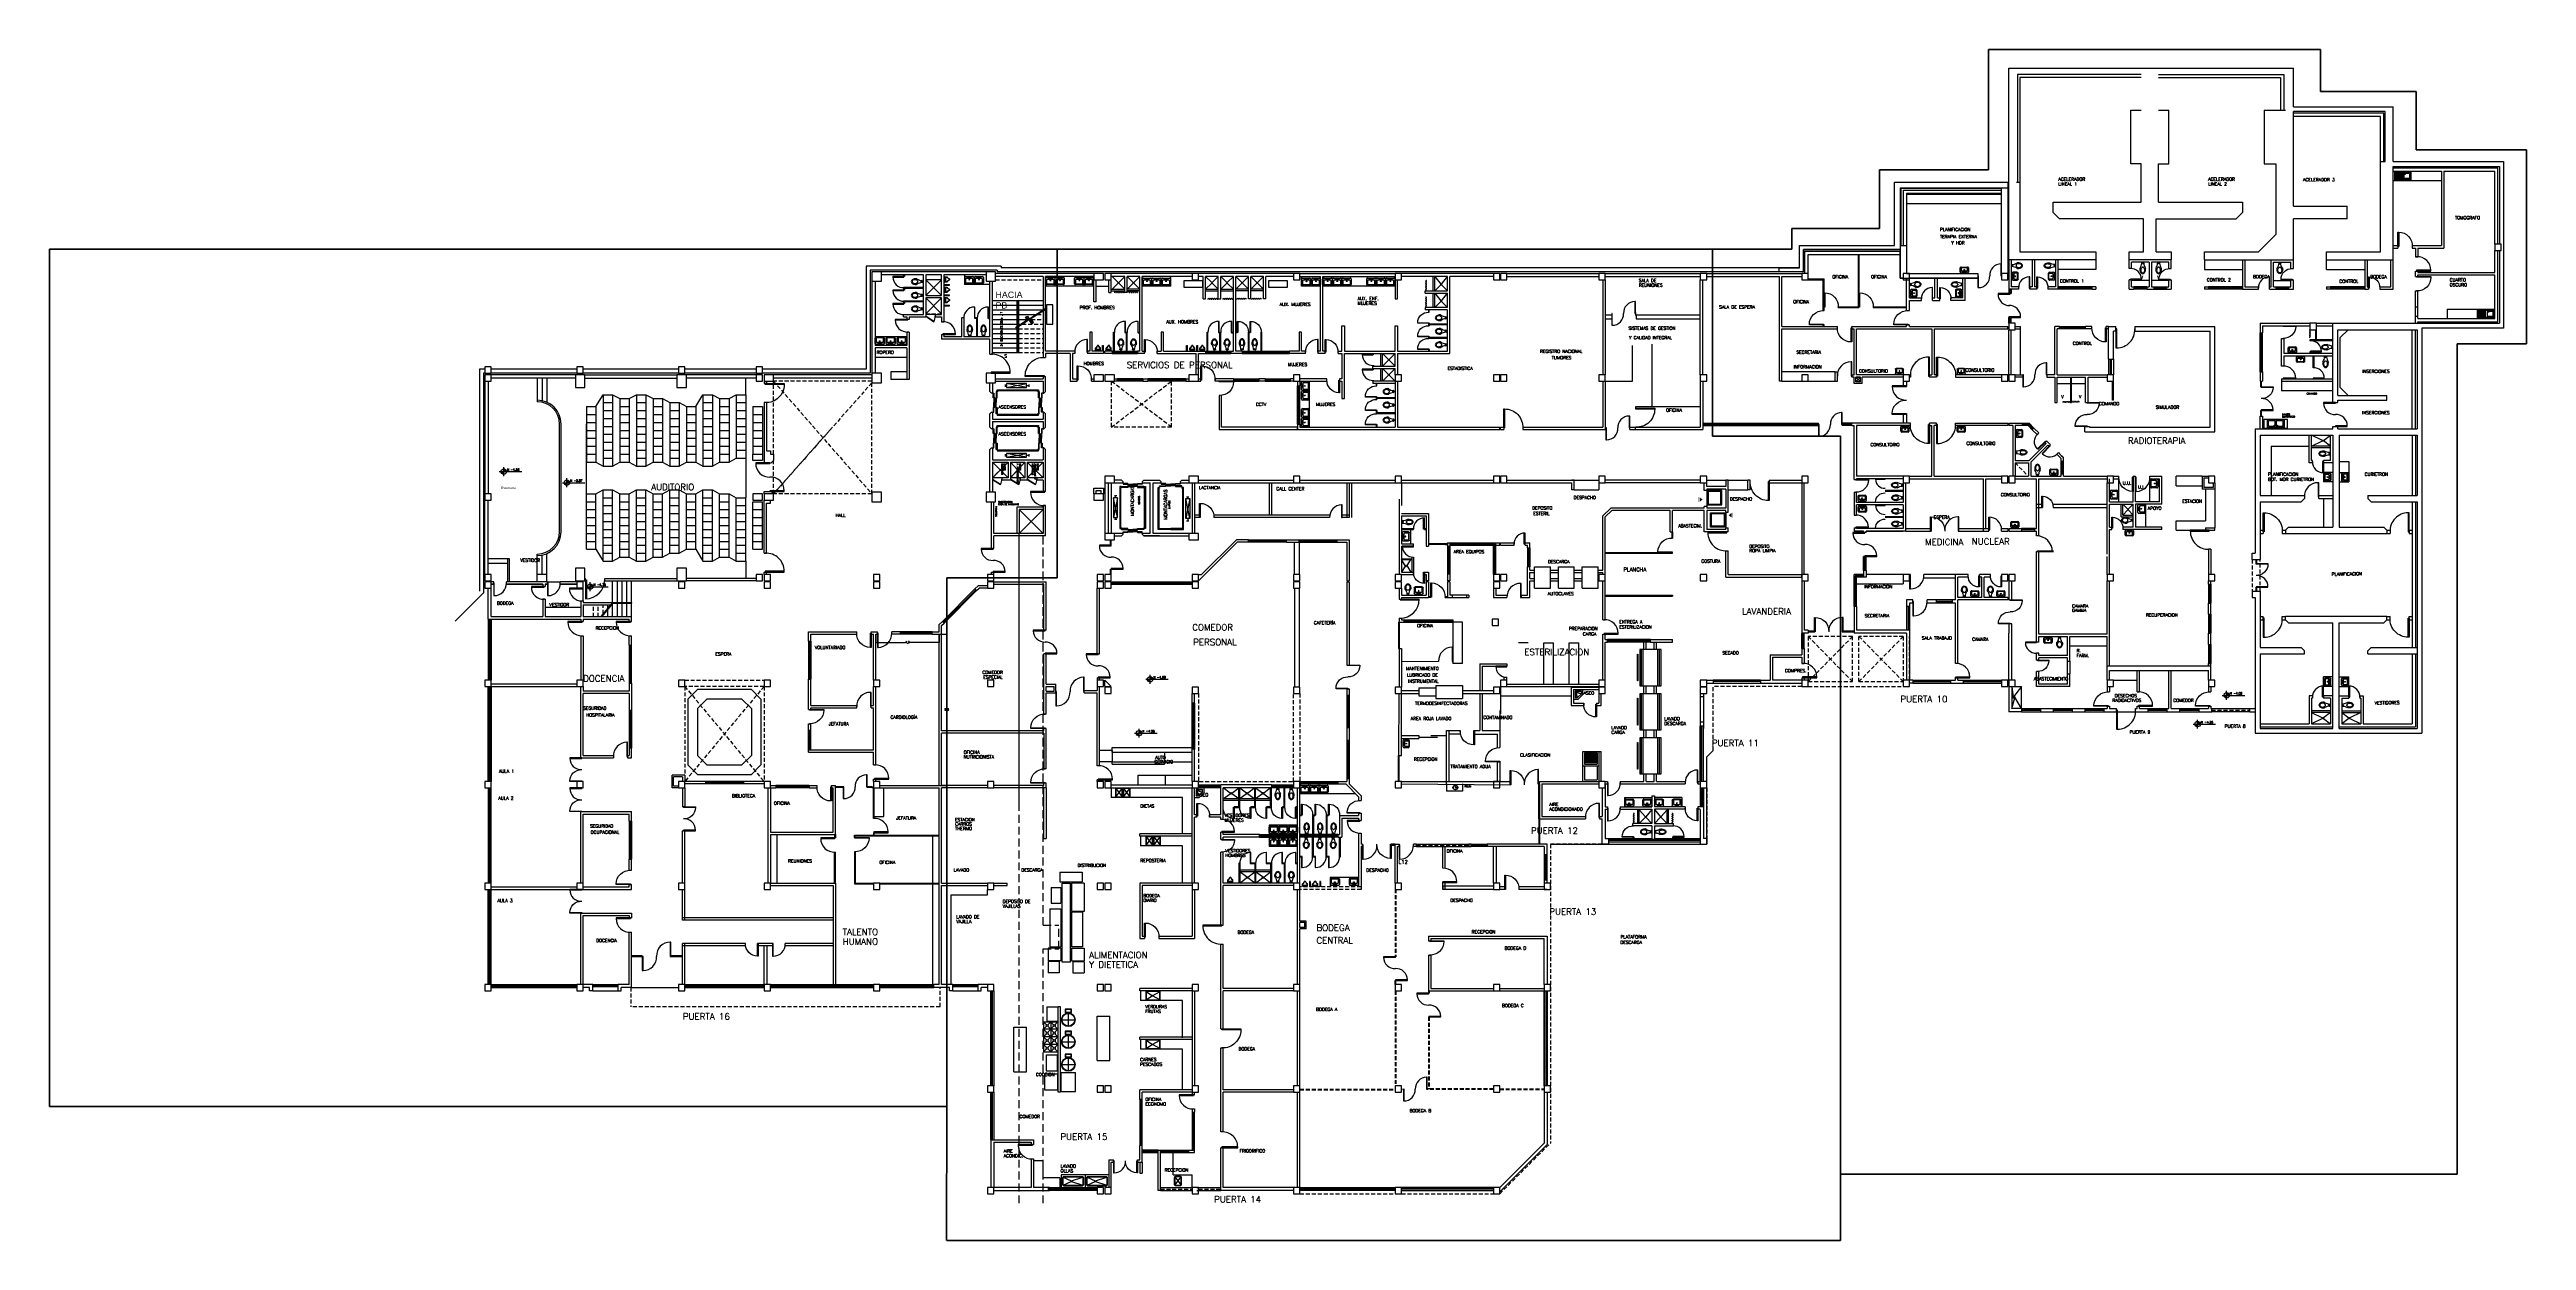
# Model space of a CAD drawing. Header units: metres. Extents: x 51 to 18146, y -212 to 18074.
# Drawn here: x 58.9 to 215.1, y -158.2 to -83.1 of the extents above; entities that cross this region are included whole.
import ezdxf

# ---------------------------------------------------------------- set-up
doc = ezdxf.new("R2010")
doc.units = ezdxf.units.M
doc.linetypes.add('DASHED', pattern=[0.75, 0.5, -0.25])
doc.linetypes.add('HIDDEN', pattern=[0.375, 0.25, -0.125])
doc.layers.get('0').update_dxf_attribs({"color": 250})
doc.layers.get('DEFPOINTS').update_dxf_attribs({"color": 250})
for name, color, linetype in [('AY', 1, 'Continuous'), ('COL', 2, 'Continuous'), ('GR', 6, 'Continuous'), ('MU', 1, 'Continuous'), ('NO', 250, 'Continuous'), ('PA', 7, 'Continuous'), ('PU', 1, 'Continuous'), ('ROTULADO', 7, 'Continuous'), ('RUTAS EVACUACION SECUNDARIA', 150, 'Continuous'), ('SA', 1, 'Continuous'), ('TA', 3, 'Continuous'), ('VE', 5, 'Continuous')]:
    doc.layers.add(name, color=color, linetype=linetype)
doc.layers.add('P0 - Antepecho', color=250, linetype='Continuous', lineweight=15)
doc.layers.add('ZONAS', color=20, linetype='Continuous', lineweight=50)
doc.layers.get('0').freeze()
doc.styles.add('ROMANS', font='romans', dxfattribs={"height": 0.13})
doc.styles.get("Standard").update_dxf_attribs({"font": 'arial.ttf'})
doc.dimstyles.get("Standard").update_dxf_attribs({"dimscale": 0.001, "dimtxt": 0.13, "dimasz": 0.18, "dimexe": 0.18, "dimexo": 0.0625, "dimgap": 0.09, "dimtad": 0, "dimtih": 1, "dimtoh": 1, "dimdec": 1, "dimzin": 0, "dimdsep": 46, "dimlunit": 6, "dimtxsty": 'ROMANS', "dimcen": 0.09, "dimadec": 0, "dimazin": 0, "dimtfac": 1, "dimtdec": 1, "dimtofl": 0, "dimtmove": 0, "dimatfit": 2, "dimfxl": 1, "dimtolj": 1, "dimtzin": 0, "dimarcsym": 0})

# ---------------------------------------------------------------- blocks, each defined once
blk = doc.blocks.new('-NIVEL')
at = {"layer": 'AY', "color": 15}
for p, q in [((-281, 0), (1140, 0)), ((0, -281), (0, 281)), ((60, 91), (60, 60)), ((60, 60), (91, 60))]:
    blk.add_line(p, q, dxfattribs=at)
at = {"layer": 'AY'}
for p, q in [((-91, -60), (-60, -60)), ((-60, -60), (-60, -91))]:
    blk.add_line(p, q, dxfattribs=at)
at = {"layer": 'AY', "color": 15}
for points in [[(158, 10, 0.3777531), (10, 158), (10, 10)], [(147, 20, 0.3372462), (20, 147), (20, 20)], [(135, 30, 0.2915976), (30, 135), (30, 30)], [(122, 40, 0.2391542), (40, 122), (40, 40)], [(122, 40, 0.2391542), (40, 122), (40, 40)], [(108, 50, 0.1772174), (50, 108), (50, 50)], [(-10, -158, -0.3777531), (-158, -10), (-10, -10)], [(-20, -147, -0.3372462), (-147, -20), (-20, -20)], [(-30, -135, -0.2915976), (-135, -30), (-30, -30)], [(-40, -122, -0.2391542), (-122, -40), (-40, -40)], [(-40, -122, -0.2391542), (-122, -40), (-40, -40)], [(-50, -108, -0.1772174), (-108, -50), (-50, -50)]]:
    blk.add_lwpolyline(points, format="xyb", close=True, dxfattribs=at)
blk.add_circle((0, 0), 169, dxfattribs=at)
for radius, start, end in [(109, 33.48538, 56.51462), (98.7, 37.4158, 52.5842)]:
    blk.add_arc((0, 0), radius, start, end, dxfattribs=at)
at = {"layer": 'AY'}
for radius, start, end in [(109, 213.48538, 236.51462), (98.7, 217.4158, 232.5842)]:
    blk.add_arc((0, 0), radius, start, end, dxfattribs=at)
at = {"layer": 'NO', "style": 'ROMANS'}
blk.add_attdef('NIV', (208, 59), '', height=135, dxfattribs=at)
blk = doc.blocks.new('AS-01')
at = {"color": 0}
for p, q in [((-0.25, -0.1), (-0.25, 0.17)), ((-0.23, -0.13), (-0.23, 0.17)), ((-0.19, 0.23), (0.2, 0.23)), ((-0.19, 0.22), (0.2, 0.22)), ((-0.18, -0.1), (-0.18, 0.08)), ((-0.15, 0.11), (0.16, 0.11)), ((-0.05, 0.17), (-0.11, 0.17)), ((-0.08, 0.2), (-0.08, 0.14)), ((0.04, 0.17), (-0.02, 0.17)), ((0.04, 0.02), (-0.02, 0.02)), ((0.01, 0.2), (0.01, 0.14)), ((0.01, 0.05), (0.01, -0.01)), ((0.13, 0.17), (0.07, 0.17)), ((0.1, 0.2), (0.1, 0.14)), ((0.19, 0.08), (0.19, -0.1)), ((0.25, 0.17), (0.25, -0.13)), ((0.26, 0.17), (0.26, -0.1)), ((0.2, -0.16), (-0.19, -0.16)), ((0.16, -0.13), (-0.15, -0.13))]:
    blk.add_line(p, q, dxfattribs=at)
for centre in [(-0.08, 0.17), (0.01, 0.17), (0.01, 0.02), (0.1, 0.17)]:
    blk.add_circle(centre, 0.02, dxfattribs=at)
for centre, radius, start, end in [((-0.19, 0.17), 0.06, 90, 180), ((-0.19, 0.17), 0.0475, 90, 180), ((-0.15, 0.08), 0.03, 90, 180), ((0.16, 0.08), 0.03, 0, 90), ((0.2, 0.17), 0.06, 0, 90), ((0.2, 0.17), 0.0475, 0, 90), ((-0.19, -0.1), 0.06, 180, 270), ((-0.15, -0.1), 0.03, 180, 270), ((0.16, -0.1), 0.03, 270, 0), ((0.2, -0.1), 0.06, 270, 0)]:
    blk.add_arc(centre, radius, start, end, dxfattribs=at)
blk = doc.blocks.new('P-IZ')
at = {"color": 0}
blk.add_lwpolyline([(0.05, 1), (0.05, 0), (0, 0), (0, 1), (0.05, 1, -0.429311), (1, 0, -3.280951)], format="xyb", dxfattribs=at)
blk = doc.blocks.new('-MP')
at = {"color": 0}
for points in [[(-0.475, 0.5), (-0.475, 0), (-0.5, 0), (-0.5, 0.5), (-0.475, 0.5, -0.429311), (0, 0, -3.280951)], [(0.475, 0.5), (0.475, 0), (0.5, 0), (0.5, 0.5), (0.475, 0.5, 0.429311), (0, 0, 3.280951)]]:
    blk.add_lwpolyline(points, format="xyb", dxfattribs=at)
blk = doc.blocks.new('P-DE')
at = {"color": 0}
blk.add_lwpolyline([(-0.05, 1), (-0.05, 0), (0, 0), (0, 1), (-0.05, 1, 0.429311), (-1, 0, 3.280951)], format="xyb", dxfattribs=at)
blk = doc.blocks.new('-MP1')
at = {"color": 0}
for points in [[(-0.475, -0.5), (-0.475, 0), (-0.5, 0), (-0.5, -0.5), (-0.475, -0.5, 0.429311), (0, 0, 3.280951)], [(0.475, 0.5), (0.475, 0), (0.5, 0), (0.5, 0.5), (0.475, 0.5, 0.429311), (0, 0, 3.280951)]]:
    blk.add_lwpolyline(points, format="xyb", dxfattribs=at)
blk = doc.blocks.new('AS-21')
at = {"color": 0}
for p, q in [((0.3, 0.6), (0, 0.6)), ((0.26, 0.5), (0.1, 0.5)), ((0.1, 0.5), (0.1, 0.1)), ((0.1, 0.5), (0.18, 0.21)), ((0.1, 0.1), (0.16, 0.16)), ((0.1, 0.1), (0.5, 0.1)), ((0.19, 0.21), (0.26, 0.5)), ((0.5, 0.26), (0.21, 0.19)), ((0.21, 0.18), (0.5, 0.1)), ((0.5, 0.26), (0.26, 0.5)), ((0.6, 0.3), (0.3, 0.6))]:
    blk.add_line(p, q, dxfattribs=at)
for points in [[(0.5, 0.1), (0.5, 0.26)], [(0.6, 0), (0.6, 0.3)]]:
    blk.add_lwpolyline(points, dxfattribs=at)
blk.add_circle((0.18, 0.18), 0.0292, dxfattribs=at)
blk = doc.blocks.new('AS-03')
at = {"color": 0}
for p, q in [((-0.28, -0.1), (-0.28, 0.24)), ((-0.22, 0.3), (0.23, 0.3)), ((-0.21, -0.1), (-0.21, 0.15)), ((-0.18, 0.18), (0.19, 0.18)), ((-0.05, 0.24), (-0.11, 0.24)), ((-0.08, 0.27), (-0.08, 0.21)), ((0.04, 0.24), (-0.02, 0.24)), ((0.04, 0.09), (-0.02, 0.09)), ((0.01, 0.27), (0.01, 0.21)), ((0.01, 0.12), (0.01, 0.06)), ((0.13, 0.24), (0.07, 0.24)), ((0.1, 0.27), (0.1, 0.21)), ((0.22, 0.15), (0.22, -0.1)), ((0.29, 0.24), (0.29, -0.1)), ((0.23, -0.16), (-0.22, -0.16)), ((0.19, -0.13), (-0.18, -0.13))]:
    blk.add_line(p, q, dxfattribs=at)
for centre in [(-0.08, 0.24), (0.01, 0.24), (0.01, 0.09), (0.1, 0.24)]:
    blk.add_circle(centre, 0.02, dxfattribs=at)
for centre, radius, start, end in [((-0.22, 0.24), 0.06, 90, 180), ((-0.18, 0.15), 0.03, 90, 180), ((0.19, 0.15), 0.03, 0, 90), ((0.23, 0.24), 0.06, 0, 90), ((-0.22, -0.1), 0.06, 180, 270), ((-0.18, -0.1), 0.03, 180, 270), ((0.19, -0.1), 0.03, 270, 0), ((0.23, -0.1), 0.06, 270, 0)]:
    blk.add_arc(centre, radius, start, end, dxfattribs=at)
blk = doc.blocks.new('-COL40-')
at = {"color": 0}
blk.add_lwpolyline([(-0.2, 0.2), (-0.2, -0.2), (0.2, -0.2), (0.2, 0.2)], close=True, dxfattribs=at)
blk = doc.blocks.new('AS-14')
at = {"color": 0}
blk.add_line((-0.05, 0.48), (0.04, 0.48), dxfattribs=at)
for points in [[(-0.16, 0.16, 0.022879), (-0.17, 0.15, 0.128162), (-0.19, 0.09, 0.055069), (-0.17, -0.02, 0.068879), (-0.14, -0.11, 0.105724), (-0.08, -0.18, 0.165058), (-0.01, -0.21, 0.165058), (0.07, -0.18, 0.105724), (0.13, -0.11, 0.068879), (0.16, -0.02, 0.055069), (0.17, 0.09, 0.128162)], [(0.17, 0.09, 0.128162), (0.16, 0.15, 0.022879), (0.15, 0.16, 0.085166)]]:
    blk.add_lwpolyline(points, format="xyb", dxfattribs=at)
blk.add_lwpolyline([(-0.13, 0.02, 0.068446), (-0.12, -0.05, 0.080596), (-0.09, -0.1, 0.107056), (-0.05, -0.15, 0.138156), (0, -0.16, 0.138156), (0.04, -0.15, 0.107056), (0.08, -0.1, 0.080596), (0.11, -0.05, 0.068446), (0.12, 0.02, 0.068446), (0.11, 0.09, 0.080596), (0.08, 0.15, 0.107056), (0.04, 0.19, 0.138156), (0, 0.2, 0.138156), (-0.05, 0.19, 0.107056), (-0.09, 0.15, 0.080596), (-0.12, 0.09, 0.068446)], format="xyb", close=True, dxfattribs=at)
blk.add_circle((0, 0.42), 0.0125, dxfattribs=at)
for centre, radius, start, end in [((-0.7, 0.49), 0.63, 327.6068, 357.4769), ((-0.05, 0.46), 0.025, 90, 177.4769), ((0.04, 0.46), 0.025, 2.5231, 90), ((0.69, 0.49), 0.63, 182.5231, 212.3932)]:
    blk.add_arc(centre, radius, start, end, dxfattribs=at)
blk = doc.blocks.new('AS-08')
at = {"color": 0}
for p, q in [((-0.14, 0.14), (-0.14, 0)), ((0.18, 0.14), (-0.14, 0.14)), ((-0.12, 0.04), (-0.12, 0.03)), ((0.13, 0.08), (-0.08, 0.08)), ((0.17, 0.04), (0.17, 0.03)), ((0.18, 0.14), (0.18, 0)), ((-0.04, -0.1), (-0.03, -0.12)), ((-0.03, -0.09), (-0.02, -0.12)), ((0.09, -0.1), (0.08, -0.12))]:
    blk.add_line(p, q, dxfattribs=at)
blk.add_lwpolyline([(0.08, -0.09), (0.07, -0.12)], dxfattribs=at)
blk.add_circle((0.02, 0.11), 0.01, dxfattribs=at)
for centre, radius, start, end in [((-0.12, 0), 0.02, 180, 259.7597), ((-0.08, 0.04), 0.04, 90, 180), ((-0.08, 0.03), 0.04, 180, 248.1066), ((0.13, 0.04), 0.04, 0, 90), ((0.13, 0.03), 0.04, 291.8934, 0), ((0.16, 0), 0.02, 280.2403, 0), ((-0.14, -0.11), 0.0925, 10.6851, 79.7597), ((-0.14, -0.11), 0.107, 10.6851, 68.1066), ((-0.03, -0.09), 0.02, 190.6851, 203.774), ((-0.05, -0.13), 0.02, 16.3231, 23.774), ((0.02, -0.11), 0.0575, 193.7481, 343.6769), ((0.02, -0.11), 0.0425, 195.4756, 344.5244), ((-0.04, -0.13), 0.02, 15.4756, 23.774), ((0.08, -0.13), 0.02, 156.226, 164.5244), ((0.18, -0.11), 0.107, 111.8934, 169.3149), ((0.1, -0.13), 0.02, 156.226, 163.6769), ((0.18, -0.11), 0.0925, 100.2403, 169.3149), ((0.07, -0.09), 0.02, 336.226, 349.3149)]:
    blk.add_arc(centre, radius, start, end, dxfattribs=at)
blk = doc.blocks.new('-COL60-')
at = {"color": 0}
blk.add_lwpolyline([(-0.3, 0.3), (-0.3, -0.3), (0.3, -0.3), (0.3, 0.3)], close=True, dxfattribs=at)
blk = doc.blocks.new('RELOJ')
at = {"layer": 'AY'}
for p, q in [((-0.15, 0), (-0.1, 0)), ((-0.13, 0.08), (-0.09, 0.05)), ((-0.08, 0.13), (-0.05, 0.09)), ((0, 0.15), (0, 0.1)), ((0.08, 0.13), (0.05, 0.09)), ((0.13, 0.08), (0.09, 0.05)), ((-0.13, -0.08), (-0.09, -0.05)), ((-0.08, -0.13), (-0.05, -0.09)), ((0, -0.15), (0, -0.1)), ((0.08, -0.13), (0.05, -0.09)), ((0.13, -0.08), (0.09, -0.05)), ((0.15, 0), (0.1, 0))]:
    blk.add_line(p, q, dxfattribs=at)
blk.add_lwpolyline([(0, 0.07), (-0.01, -0.01), (0.07, -0.01), (0.07, 0)], dxfattribs=at)
blk.add_lwpolyline([(-0.01, 0.07), (-0.01, -0.01), (0.07, -0.01), (0.07, 0), (0, 0), (0, 0.07)], close=True, dxfattribs=at)
blk.add_circle((0, 0), 0.15, dxfattribs=at)
blk = doc.blocks.new('AS-04')
at = {"color": 0}
for p, q in [((0, 0.75), (-0.55, 0.75)), ((-0.55, 0.75), (-0.55, -0.75)), ((0, 0.55), (-0.55, 0.55)), ((0, -0.75), (0, 0.75)), ((-0.55, -0.55), (0, -0.55)), ((-0.55, -0.75), (0, -0.75))]:
    blk.add_line(p, q, dxfattribs=at)
for points in [[(-0.09, 0.53), (-0.49, 0.53, 0.414214), (-0.52, 0.5), (-0.52, -0.5, 0.414214), (-0.49, -0.53), (-0.09, -0.53, 0.414214), (-0.06, -0.5), (-0.06, 0.5, 0.414214)], [(-0.18, 0.46), (-0.42, 0.46, 0.414214), (-0.47, 0.41), (-0.47, 0.07, 0.414214), (-0.42, 0.02), (-0.18, 0.02, 0.414214), (-0.13, 0.07), (-0.13, 0.41, 0.414214)], [(-0.18, -0.03), (-0.42, -0.03, 0.414214), (-0.47, -0.08), (-0.47, -0.42, 0.414214), (-0.42, -0.47), (-0.18, -0.47, 0.414214), (-0.13, -0.42), (-0.13, -0.08, 0.414214)]]:
    blk.add_lwpolyline(points, format="xyb", close=True, dxfattribs=at)
for centre in [(-0.18, 0.09), (-0.18, -0.08)]:
    blk.add_circle(centre, 0.02, dxfattribs=at)
blk = doc.blocks.new('-KTINA')
at = {"color": 0}
blk.add_lwpolyline([(0, 1.7), (0, 1.58, 1), (0, 1.43, -1), (0, 1.28, 1), (0, 1.13, -1), (0, 0.98, 1), (0, 0.83, -1), (0, 0.68, 1), (0, 0.53, -1), (0, 0.38, 1), (0, 0.23, -1), (0, 0.08), (0, 0)], format="xyb", dxfattribs=at)
blk = doc.blocks.new('AS-07')
at = {"color": 0}
for p, q in [((0.45, 0.15), (-0.05, 0.15)), ((0.45, 0.1), (-0.05, 0.1)), ((0.45, 0.06), (-0.05, 0.06)), ((0.45, 0.01), (-0.05, 0.01)), ((0.45, -0.03), (-0.05, -0.03)), ((0.45, -0.08), (-0.05, -0.08)), ((0.45, -0.12), (-0.05, -0.12)), ((0.45, -0.17), (-0.05, -0.17))]:
    blk.add_line(p, q, dxfattribs=at)
blk.add_lwpolyline([(-0.51, 0.25), (-0.51, -0.25), (0.49, -0.25), (0.49, 0.25)], close=True, dxfattribs=at)
for points in [[(-0.49, 0.2), (-0.49, -0.2, 0.414214), (-0.46, -0.23), (0.44, -0.23, 0.414214), (0.47, -0.2), (0.47, 0.2, 0.414214), (0.44, 0.23), (-0.46, 0.23, 0.414214)], [(-0.42, 0.12), (-0.42, -0.12, 0.414214), (-0.37, -0.17), (-0.13, -0.17, 0.414214), (-0.08, -0.12), (-0.08, 0.12, 0.414214), (-0.13, 0.17), (-0.37, 0.17, 0.414214)]]:
    blk.add_lwpolyline(points, format="xyb", close=True, dxfattribs=at)
blk.add_circle((-0.15, 0.12), 0.02, dxfattribs=at)
blk = doc.blocks.new('*D248')
at = {"layer": 'DEFPOINTS', "color": 0, "transparency": 16777216}
for p in [(114.98, -119.94), (114.98, -129.49), (115.46, -129.49)]:
    blk.add_point(p, dxfattribs=at)
at = {"layer": 'ROTULADO', "color": 0, "lineweight": -2, "transparency": 16777216}
for p, q in [((114.98, -119.94), (115.46, -119.94)), ((115.46, -119.94), (115.46, -124.64)), ((115.46, -129.49), (115.46, -124.79)), ((114.98, -129.49), (115.46, -129.49))]:
    blk.add_line(p, q, dxfattribs=at)
at = {"layer": 'ROTULADO', "color": 0, "transparency": 16777216}
for points in [[(115.46, -119.94), (115.46, -119.94), (115.46, -119.94)], [(115.46, -129.49), (115.46, -129.49), (115.46, -129.49)]]:
    blk.add_solid(points, dxfattribs=at)
at = {"layer": 'ROTULADO', "color": 0, "transparency": 16777216, "insert": (115.46, -124.71), "char_height": 0.13, "attachment_point": 5, "style": 'ROMANS'}
blk.add_mtext('\\A1;9,6', dxfattribs=at)
blk = doc.blocks.new('*D249')
at = {"layer": 'DEFPOINTS', "color": 0, "transparency": 16777216}
for p in [(110.98, -119.94), (114.98, -119.94), (114.98, -120.47)]:
    blk.add_point(p, dxfattribs=at)
at = {"layer": 'ROTULADO', "color": 0, "lineweight": -2, "transparency": 16777216}
for p, q in [((110.98, -119.94), (110.98, -120.47)), ((114.98, -119.94), (114.98, -120.47)), ((110.98, -120.47), (112.85, -120.47)), ((114.98, -120.47), (113.12, -120.47))]:
    blk.add_line(p, q, dxfattribs=at)
at = {"layer": 'ROTULADO', "color": 0, "transparency": 16777216}
for points in [[(110.98, -120.47), (110.98, -120.47), (110.98, -120.47)], [(114.98, -120.47), (114.98, -120.47), (114.98, -120.47)]]:
    blk.add_solid(points, dxfattribs=at)
at = {"layer": 'ROTULADO', "color": 0, "transparency": 16777216, "insert": (112.98, -120.47), "char_height": 0.13, "attachment_point": 5, "style": 'ROMANS'}
blk.add_mtext('\\A1;4,0', dxfattribs=at)

msp = doc.modelspace()

# ---------------------------------------------------------------- linework, layer by layer
at = {"layer": 'AY', "color": 0}
for p, q in [((115.133, -97.589), (114.133, -97.589)), ((115.133, -98.589), (114.133, -97.589)), ((115.133, -97.589), (114.133, -98.589)), ((115.133, -98.739), (114.133, -99.739)), ((115.133, -99.739), (114.133, -98.739)), ((114.733, -99.789), (114.133, -99.789)), ((208.083, -99.889), (208.083, -99.289)), ((208.233, -99.889), (208.233, -99.289)), ((89.633, -103.789), (89.633, -105.289)), ((89.933, -103.789), (89.933, -105.219)), ((90.233, -103.789), (90.233, -105.314)), ((102.783, -104.839), (102.783, -103.789)), ((119.133, -104.189), (119.133, -104.339)), ((119.233, -104.264), (119.133, -104.264)), ((120.483, -104.389), (119.233, -104.139)), ((119.233, -104.389), (120.483, -104.139)), ((120.483, -104.264), (120.633, -104.264)), ((120.633, -104.189), (120.633, -104.339)), ((173.083, -103.739), (172.783, -104.039)), ((173.083, -104.039), (172.783, -103.739)), ((173.083, -103.739), (172.783, -104.039)), ((173.083, -104.039), (172.783, -103.739)), ((92.733, -105.589), (92.733, -109.089)), ((92.733, -105.589), (93.333, -105.589)), ((92.733, -106.089), (93.333, -106.089)), ((93.333, -105.589), (93.783, -104.839)), ((93.333, -105.589), (93.333, -109.089)), ((93.783, -104.839), (94.383, -104.839)), ((93.783, -104.839), (93.783, -109.339)), ((93.783, -105.339), (94.383, -105.339)), ((93.783, -105.839), (94.383, -105.839)), ((94.383, -104.839), (94.383, -109.339)), ((94.383, -104.839), (94.833, -105.089)), ((94.833, -105.089), (94.833, -109.089)), ((94.833, -105.089), (95.433, -105.089)), ((94.833, -105.589), (95.433, -105.589)), ((94.833, -106.089), (95.433, -106.089)), ((95.433, -105.089), (95.883, -104.839)), ((95.433, -105.089), (95.433, -109.089)), ((95.883, -104.839), (96.483, -104.839)), ((95.883, -104.839), (95.883, -109.339)), ((95.883, -105.339), (96.483, -105.339)), ((95.883, -105.839), (96.483, -105.839)), ((96.483, -104.839), (96.483, -109.339)), ((96.483, -104.839), (96.933, -105.089)), ((96.933, -105.089), (96.933, -109.089)), ((96.933, -105.089), (97.533, -105.089)), ((96.933, -105.589), (97.533, -105.589)), ((96.933, -106.089), (97.533, -106.089)), ((97.533, -105.089), (97.533, -109.089)), ((97.533, -105.089), (97.983, -105.339)), ((97.983, -105.339), (98.583, -105.339)), ((97.983, -105.339), (97.983, -109.339)), ((97.983, -105.839), (98.583, -105.839)), ((98.583, -105.339), (98.583, -109.339)), ((98.583, -105.339), (99.033, -105.589)), ((99.033, -105.589), (99.033, -109.089)), ((99.033, -105.589), (99.633, -105.589)), ((99.033, -106.089), (99.633, -106.089)), ((99.633, -105.589), (100.083, -104.839)), ((99.633, -105.589), (99.633, -109.089)), ((100.083, -104.839), (100.683, -104.839)), ((100.083, -104.839), (100.083, -109.339)), ((100.083, -105.339), (100.683, -105.339)), ((100.083, -105.839), (100.683, -105.839)), ((100.683, -104.839), (100.683, -109.339)), ((100.683, -104.839), (101.133, -105.089)), ((101.133, -105.089), (101.133, -109.089)), ((101.133, -105.089), (101.733, -105.089)), ((101.133, -105.589), (101.733, -105.589)), ((101.133, -106.089), (101.733, -106.089)), ((101.733, -105.089), (102.183, -104.839)), ((101.733, -105.089), (101.733, -109.089)), ((102.183, -104.839), (102.783, -104.839)), ((102.183, -104.839), (102.183, -108.839)), ((102.183, -105.339), (102.783, -105.339)), ((102.183, -105.839), (102.783, -105.839)), ((102.783, -104.839), (102.783, -108.839)), ((103.233, -105.589), (103.833, -105.589)), ((103.233, -105.589), (103.233, -108.589)), ((103.233, -106.089), (103.833, -106.089)), ((103.833, -105.589), (103.833, -108.589)), ((118.533, -105.339), (118.483, -105.339)), ((121.333, -105.339), (121.383, -105.339)), ((91.033, -113.489), (91.033, -106.689)), ((91.133, -113.489), (91.133, -106.689)), ((92.733, -106.589), (93.333, -106.589)), ((92.733, -113.489), (92.733, -106.689)), ((92.733, -107.089), (93.333, -107.089)), ((92.733, -107.589), (93.333, -107.589)), ((93.783, -106.339), (94.383, -106.339)), ((93.783, -106.839), (94.383, -106.839)), ((93.783, -107.339), (94.383, -107.339)), ((94.833, -106.589), (95.433, -106.589)), ((94.833, -107.089), (95.433, -107.089)), ((94.833, -107.589), (95.433, -107.589)), ((95.883, -106.339), (96.483, -106.339)), ((95.883, -106.839), (96.483, -106.839)), ((95.883, -107.339), (96.483, -107.339)), ((96.933, -106.589), (97.533, -106.589)), ((96.933, -107.089), (97.533, -107.089)), ((96.933, -107.589), (97.533, -107.589)), ((97.983, -106.339), (98.583, -106.339)), ((97.983, -106.839), (98.583, -106.839)), ((97.983, -107.339), (98.583, -107.339)), ((99.033, -106.589), (99.633, -106.589)), ((99.033, -107.089), (99.633, -107.089)), ((99.033, -107.589), (99.633, -107.589)), ((100.083, -106.339), (100.683, -106.339)), ((100.083, -106.839), (100.683, -106.839)), ((100.083, -107.339), (100.683, -107.339)), ((101.133, -106.589), (101.733, -106.589)), ((101.133, -107.089), (101.733, -107.089)), ((101.133, -107.589), (101.733, -107.589)), ((102.183, -106.339), (102.783, -106.339)), ((102.183, -106.839), (102.783, -106.839)), ((102.183, -107.339), (102.783, -107.339)), ((103.233, -106.589), (103.833, -106.589)), ((103.233, -107.089), (103.833, -107.089)), ((103.233, -107.589), (103.833, -107.589)), ((118.533, -107.589), (118.483, -107.589)), ((121.333, -107.589), (121.383, -107.589)), ((92.733, -108.089), (93.333, -108.089)), ((92.733, -108.589), (93.333, -108.589)), ((92.733, -109.089), (93.333, -109.089)), ((93.333, -109.089), (93.783, -109.339)), ((93.783, -107.839), (94.383, -107.839)), ((93.783, -108.339), (94.383, -108.339)), ((93.783, -108.839), (94.383, -108.839)), ((93.783, -109.339), (94.383, -109.339)), ((94.383, -109.339), (94.833, -109.089)), ((94.833, -108.089), (95.433, -108.089)), ((94.833, -108.589), (95.433, -108.589)), ((94.833, -109.089), (95.433, -109.089)), ((95.433, -109.089), (95.883, -109.339)), ((95.883, -107.839), (96.483, -107.839)), ((95.883, -108.339), (96.483, -108.339)), ((95.883, -108.839), (96.483, -108.839)), ((95.883, -109.339), (96.483, -109.339)), ((96.483, -109.339), (96.933, -109.089)), ((96.933, -108.089), (97.533, -108.089)), ((96.933, -108.589), (97.533, -108.589)), ((96.933, -109.089), (97.533, -109.089)), ((97.533, -109.089), (97.983, -109.339)), ((97.983, -107.839), (98.583, -107.839)), ((97.983, -108.339), (98.583, -108.339)), ((97.983, -108.839), (98.583, -108.839)), ((97.983, -109.339), (98.583, -109.339)), ((98.583, -109.339), (99.033, -109.089)), ((99.033, -108.089), (99.633, -108.089)), ((99.033, -108.589), (99.633, -108.589)), ((99.033, -109.089), (99.633, -109.089)), ((99.633, -109.089), (100.083, -109.339)), ((100.083, -107.839), (100.683, -107.839)), ((100.083, -108.339), (100.683, -108.339)), ((100.083, -108.839), (100.683, -108.839)), ((100.083, -109.339), (100.683, -109.339)), ((100.683, -109.339), (101.133, -109.089)), ((101.133, -108.089), (101.733, -108.089)), ((101.133, -108.589), (101.733, -108.589)), ((101.133, -109.089), (101.733, -109.089)), ((101.733, -109.089), (102.183, -108.839)), ((102.183, -107.839), (102.783, -107.839)), ((102.183, -108.339), (102.783, -108.339)), ((102.183, -108.839), (102.783, -108.839)), ((102.783, -108.839), (102.783, -111.339)), ((103.233, -108.089), (103.833, -108.089)), ((103.233, -108.589), (103.833, -108.589)), ((119.333, -110.089), (118.333, -109.089)), ((119.333, -109.089), (118.333, -110.089)), ((119.133, -108.589), (119.133, -108.739)), ((119.233, -108.664), (119.133, -108.664)), ((119.233, -108.789), (120.483, -108.539)), ((120.483, -108.789), (119.233, -108.539)), ((119.483, -109.089), (120.383, -110.089)), ((120.383, -109.089), (119.483, -110.089)), ((120.483, -108.664), (120.633, -108.664)), ((121.533, -110.089), (120.533, -109.089)), ((121.533, -109.089), (120.533, -110.089)), ((120.633, -108.589), (120.633, -108.739)), ((93.333, -111.089), (93.783, -110.839)), ((93.783, -115.339), (93.783, -110.839)), ((93.783, -110.839), (94.383, -110.839)), ((94.383, -110.839), (94.833, -111.089)), ((94.383, -115.339), (94.383, -110.839)), ((95.433, -111.089), (95.883, -110.839)), ((95.883, -115.339), (95.883, -110.839)), ((95.883, -110.839), (96.483, -110.839)), ((96.483, -110.839), (96.933, -111.089)), ((96.483, -115.339), (96.483, -110.839)), ((97.533, -111.089), (97.983, -110.839)), ((97.983, -110.839), (98.583, -110.839)), ((97.983, -114.839), (97.983, -110.839)), ((98.583, -110.839), (99.033, -111.089)), ((98.583, -114.839), (98.583, -110.839)), ((99.633, -111.089), (100.083, -110.839)), ((100.083, -115.339), (100.083, -110.839)), ((100.083, -110.839), (100.683, -110.839)), ((100.683, -110.839), (101.133, -111.089)), ((100.683, -115.339), (100.683, -110.839)), ((118.687, -109.735), (118.333, -110.089)), ((118.933, -110.089), (118.333, -110.089)), ((118.933, -110.089), (118.333, -110.089)), ((119.333, -110.089), (118.98, -109.735)), ((119.802, -109.735), (119.483, -110.089)), ((120.083, -110.089), (119.483, -110.089)), ((120.083, -110.089), (119.483, -110.089)), ((120.065, -109.735), (120.383, -110.089)), ((120.887, -109.735), (120.533, -110.089)), ((121.133, -110.089), (120.533, -110.089)), ((121.133, -110.089), (120.533, -110.089)), ((121.533, -110.089), (121.18, -109.735)), ((125.833, -110.389), (125.833, -113.589)), ((127.183, -110.589), (127.183, -110.539)), ((129.583, -110.539), (129.583, -110.489)), ((129.583, -110.589), (129.583, -110.539)), ((163.383, -110.889), (163.383, -111.889)), ((92.733, -114.589), (92.733, -111.089)), ((92.733, -111.089), (93.333, -111.089)), ((92.733, -111.589), (93.333, -111.589)), ((92.733, -112.089), (93.333, -112.089)), ((93.333, -114.589), (93.333, -111.089)), ((93.783, -111.339), (94.383, -111.339)), ((93.783, -111.839), (94.383, -111.839)), ((93.783, -112.339), (94.383, -112.339)), ((94.833, -115.089), (94.833, -111.089)), ((94.833, -111.089), (95.433, -111.089)), ((94.833, -111.589), (95.433, -111.589)), ((94.833, -112.089), (95.433, -112.089)), ((95.433, -115.089), (95.433, -111.089)), ((95.883, -111.339), (96.483, -111.339)), ((95.883, -111.839), (96.483, -111.839)), ((95.883, -112.339), (96.483, -112.339)), ((96.933, -115.089), (96.933, -111.089)), ((96.933, -111.089), (97.533, -111.089)), ((96.933, -111.589), (97.533, -111.589)), ((96.933, -112.089), (97.533, -112.089)), ((97.533, -115.089), (97.533, -111.089)), ((97.983, -111.339), (98.583, -111.339)), ((97.983, -111.839), (98.583, -111.839)), ((97.983, -112.339), (98.583, -112.339)), ((99.033, -114.589), (99.033, -111.089)), ((99.033, -111.089), (99.633, -111.089)), ((99.033, -111.589), (99.633, -111.589)), ((99.033, -112.089), (99.633, -112.089)), ((99.633, -114.589), (99.633, -111.089)), ((100.083, -111.339), (100.683, -111.339)), ((100.083, -111.839), (100.683, -111.839)), ((100.083, -112.339), (100.683, -112.339)), ((101.133, -115.089), (101.133, -111.089)), ((101.133, -111.089), (101.733, -111.089)), ((101.133, -111.589), (101.733, -111.589)), ((101.133, -112.089), (101.733, -112.089)), ((101.733, -111.089), (102.183, -111.339)), ((101.733, -115.089), (101.733, -111.089)), ((102.183, -115.339), (102.183, -111.339)), ((102.183, -111.339), (102.783, -111.339)), ((102.183, -111.839), (102.783, -111.839)), ((102.183, -112.339), (102.783, -112.339)), ((102.783, -115.339), (102.783, -111.339)), ((103.233, -114.589), (103.233, -111.589)), ((103.233, -111.589), (103.833, -111.589)), ((103.233, -112.089), (103.833, -112.089)), ((103.833, -114.589), (103.833, -111.589)), ((119.883, -111.939), (119.883, -113.589)), ((121.533, -111.939), (119.883, -111.939)), ((121.533, -111.939), (119.883, -111.939)), ((119.883, -111.939), (119.883, -113.589)), ((121.533, -112.089), (120.033, -113.589)), ((120.033, -112.089), (121.533, -113.589)), ((121.533, -112.089), (120.033, -112.089)), ((120.033, -112.089), (120.033, -113.589)), ((120.033, -112.089), (120.033, -113.589)), ((121.533, -112.089), (120.033, -112.089)), ((120.033, -112.089), (121.533, -113.589)), ((121.533, -112.089), (120.033, -113.589)), ((126.233, -112.589), (125.983, -111.339)), ((126.233, -111.339), (125.983, -112.589)), ((126.033, -111.189), (126.183, -111.189)), ((126.108, -111.339), (126.108, -111.189)), ((130.783, -112.639), (130.533, -111.389)), ((130.783, -111.389), (130.533, -112.639)), ((130.583, -111.289), (130.733, -111.289)), ((130.658, -111.389), (130.658, -111.289)), ((164.583, -112.239), (164.583, -113.239)), ((92.733, -112.589), (93.333, -112.589)), ((92.733, -113.089), (93.333, -113.089)), ((92.733, -113.589), (93.333, -113.589)), ((93.783, -112.839), (94.383, -112.839)), ((93.783, -113.339), (94.383, -113.339)), ((93.783, -113.839), (94.383, -113.839)), ((94.833, -112.589), (95.433, -112.589)), ((94.833, -113.089), (95.433, -113.089)), ((94.833, -113.589), (95.433, -113.589)), ((95.883, -112.839), (96.483, -112.839)), ((95.883, -113.339), (96.483, -113.339)), ((95.883, -113.839), (96.483, -113.839)), ((96.933, -112.589), (97.533, -112.589)), ((96.933, -113.089), (97.533, -113.089)), ((96.933, -113.589), (97.533, -113.589)), ((97.983, -112.839), (98.583, -112.839)), ((97.983, -113.339), (98.583, -113.339)), ((97.983, -113.839), (98.583, -113.839)), ((99.033, -112.589), (99.633, -112.589)), ((99.033, -113.089), (99.633, -113.089)), ((99.033, -113.589), (99.633, -113.589)), ((100.083, -112.839), (100.683, -112.839)), ((100.083, -113.339), (100.683, -113.339)), ((100.083, -113.839), (100.683, -113.839)), ((101.133, -112.589), (101.733, -112.589)), ((101.133, -113.089), (101.733, -113.089)), ((101.133, -113.589), (101.733, -113.589)), ((102.183, -112.839), (102.783, -112.839)), ((102.183, -113.339), (102.783, -113.339)), ((102.183, -113.839), (102.783, -113.839)), ((103.233, -112.589), (103.833, -112.589)), ((103.233, -113.089), (103.833, -113.089)), ((103.233, -113.589), (103.833, -113.589)), ((126.033, -112.689), (126.183, -112.689)), ((126.108, -112.589), (126.108, -112.689)), ((127.183, -113.389), (127.183, -113.439)), ((130.583, -112.789), (130.733, -112.789)), ((130.658, -112.639), (130.658, -112.789)), ((87.883, -115.189), (86.533, -115.189)), ((87.783, -115.489), (86.533, -115.489)), ((87.783, -116.639), (87.783, -115.189)), ((87.883, -116.639), (87.883, -115.189)), ((89.633, -116.639), (89.633, -114.889)), ((89.933, -116.189), (89.933, -114.958)), ((90.233, -116.639), (90.233, -114.863)), ((92.733, -114.089), (93.333, -114.089)), ((92.733, -114.589), (93.333, -114.589)), ((93.333, -114.589), (93.783, -115.339)), ((93.783, -114.339), (94.383, -114.339)), ((93.783, -114.839), (94.383, -114.839)), ((93.783, -115.339), (94.383, -115.339)), ((94.383, -115.339), (94.833, -115.089)), ((94.833, -114.089), (95.433, -114.089)), ((94.833, -114.589), (95.433, -114.589)), ((94.833, -115.089), (95.433, -115.089)), ((95.433, -115.089), (95.883, -115.339)), ((95.883, -114.339), (96.483, -114.339)), ((95.883, -114.839), (96.483, -114.839)), ((95.883, -115.339), (96.483, -115.339)), ((96.483, -115.339), (96.933, -115.089)), ((96.933, -114.089), (97.533, -114.089)), ((96.933, -114.589), (97.533, -114.589)), ((96.933, -115.089), (97.533, -115.089)), ((97.533, -115.089), (97.983, -114.839)), ((97.983, -114.339), (98.583, -114.339)), ((97.983, -114.839), (98.583, -114.839)), ((98.583, -114.839), (99.033, -114.589)), ((99.033, -114.089), (99.633, -114.089)), ((99.033, -114.589), (99.633, -114.589)), ((99.633, -114.589), (100.083, -115.339)), ((100.083, -114.339), (100.683, -114.339)), ((100.083, -114.839), (100.683, -114.839)), ((100.083, -115.339), (100.683, -115.339)), ((100.683, -115.339), (101.133, -115.089)), ((101.133, -114.089), (101.733, -114.089)), ((101.133, -114.589), (101.733, -114.589)), ((101.133, -115.089), (101.733, -115.089)), ((101.733, -115.089), (102.183, -115.339)), ((102.183, -114.339), (102.783, -114.339)), ((102.183, -114.839), (102.783, -114.839)), ((102.183, -115.339), (102.783, -115.339)), ((102.783, -115.339), (102.783, -116.389)), ((103.233, -114.089), (103.833, -114.089)), ((103.233, -114.589), (103.833, -114.589)), ((90.233, -116.189), (89.633, -116.189)), ((90.283, -116.639), (91.083, -116.639)), ((92.533, -117.839), (92.533, -117.039)), ((94.383, -117.939), (94.383, -116.589)), ((94.683, -117.939), (94.683, -116.589)), ((94.983, -117.939), (94.983, -116.589)), ((95.283, -117.939), (95.283, -116.589)), ((95.583, -118.839), (95.583, -116.589)), ((95.583, -117.389), (95.583, -116.589)), ((94.083, -118.839), (94.083, -118.377)), ((94.383, -118.839), (94.383, -118.017)), ((94.383, -118.839), (94.383, -118.017)), ((94.683, -117.939), (94.683, -117.439)), ((94.683, -118.839), (94.683, -117.989)), ((94.683, -118.839), (94.683, -117.989)), ((94.983, -117.939), (94.983, -117.439)), ((94.983, -118.839), (94.983, -117.989)), ((94.983, -118.839), (94.983, -117.989)), ((95.283, -117.939), (95.283, -117.439)), ((95.283, -118.839), (95.283, -117.989)), ((95.283, -118.839), (95.283, -117.989)), ((95.583, -118.839), (95.583, -117.439)), ((186.133, -122.439), (186.133, -121.639)), ((186.283, -121.639), (186.283, -122.439)), ((189.233, -124.839), (190.433, -124.839)), ((155.583, -129.239), (155.583, -127.339)), ((155.583, -127.339), (156.583, -127.339)), ((155.683, -127.439), (155.683, -128.139)), ((155.683, -127.439), (156.483, -127.439)), ((155.758, -127.49), (155.758, -128.088)), ((155.833, -127.49), (155.833, -128.088)), ((155.908, -127.49), (155.908, -128.088)), ((155.983, -127.49), (155.983, -128.088)), ((156.058, -127.49), (156.058, -128.088)), ((156.133, -127.49), (156.133, -128.088)), ((156.208, -127.49), (156.208, -128.088)), ((156.283, -127.49), (156.283, -128.088)), ((156.358, -127.49), (156.358, -128.088)), ((156.433, -127.49), (156.433, -128.088)), ((156.483, -127.439), (156.483, -128.139)), ((163.783, -127.288), (163.383, -127.688)), ((163.383, -129.238), (163.383, -127.688)), ((155.583, -128.239), (156.583, -128.239)), ((155.683, -128.139), (156.483, -128.139)), ((155.683, -128.239), (155.683, -129.139)), ((155.683, -129.139), (156.483, -129.139)), ((156.483, -128.239), (156.483, -129.139)), ((122.588, -134.963), (123.988, -134.963)), ((122.588, -134.963), (122.588, -135.563)), ((122.588, -135.563), (123.988, -135.563)), ((123.325, -135.639), (123.325, -137.439)), ((124.125, -135.639), (123.325, -135.639)), ((123.988, -134.963), (123.988, -135.563)), ((124.125, -135.639), (124.125, -137.439)), ((121.949, -137.269), (121.949, -139.669)), ((121.949, -137.269), (122.649, -137.269)), ((122.052, -135.914), (122.052, -136.914)), ((122.052, -135.914), (122.652, -135.914)), ((122.052, -136.914), (122.652, -136.914)), ((122.649, -137.269), (122.649, -139.669)), ((122.652, -135.914), (122.652, -136.914)), ((124.125, -137.439), (123.325, -137.439)), ((123.318, -137.469), (123.318, -139.669)), ((124.018, -137.469), (123.318, -137.469)), ((124.018, -137.469), (124.018, -139.669)), ((122.649, -139.745), (121.849, -139.745)), ((121.849, -139.745), (121.849, -140.545)), ((122.649, -140.545), (121.849, -140.545)), ((121.949, -139.669), (122.649, -139.669)), ((122.649, -139.745), (122.649, -140.545)), ((124.018, -139.669), (123.318, -139.669)), ((123.318, -139.745), (123.318, -140.545)), ((123.318, -139.745), (124.118, -139.745)), ((123.318, -140.545), (124.118, -140.545)), ((124.118, -139.745), (124.118, -140.545)), ((121.849, -140.599), (121.849, -141.299)), ((122.549, -140.599), (121.849, -140.599)), ((122.549, -141.299), (121.849, -141.299)), ((122.549, -140.599), (122.549, -141.299)), ((123.418, -140.599), (124.118, -140.599)), ((123.418, -140.599), (123.418, -141.299)), ((123.418, -141.299), (124.118, -141.299)), ((124.118, -140.599), (124.118, -141.299)), ((95.583, -142.239), (98.533, -142.239)), ((121.766, -143.45), (122.466, -143.45)), ((121.766, -143.45), (121.766, -144.35)), ((122.466, -143.45), (122.466, -144.35)), ((121.566, -144.39), (121.566, -146.29)), ((121.566, -144.39), (122.466, -144.39)), ((121.748, -144.582), (121.566, -144.39)), ((121.566, -144.865), (121.748, -144.672)), ((122.466, -144.865), (121.566, -144.865)), ((121.748, -145.057), (121.566, -144.865)), ((121.566, -145.34), (121.748, -145.147)), ((121.766, -144.35), (122.466, -144.35)), ((121.833, -144.582), (122.016, -144.39)), ((122.016, -144.865), (121.833, -144.672)), ((121.833, -145.057), (122.016, -144.865)), ((122.016, -145.34), (121.833, -145.147)), ((122.016, -144.39), (122.016, -145.34)), ((122.198, -144.582), (122.016, -144.39)), ((122.016, -144.865), (122.198, -144.672)), ((122.198, -145.057), (122.016, -144.865)), ((122.016, -145.34), (122.198, -145.147)), ((122.283, -144.582), (122.466, -144.39)), ((122.466, -144.865), (122.283, -144.672)), ((122.283, -145.057), (122.466, -144.865)), ((122.466, -145.34), (122.283, -145.147)), ((122.466, -144.39), (122.466, -146.29)), ((122.727, -144.262), (123.527, -144.262)), ((123.127, -144.662), (123.127, -143.862)), ((123.127, -146.051), (123.127, -145.251)), ((122.466, -145.34), (121.566, -145.34)), ((121.748, -145.532), (121.566, -145.34)), ((121.566, -145.815), (121.748, -145.622)), ((121.748, -146.007), (121.566, -145.815)), ((122.466, -145.815), (121.566, -145.815)), ((121.566, -146.29), (121.748, -146.097)), ((121.566, -146.29), (122.466, -146.29)), ((121.723, -146.477), (121.723, -147.477)), ((121.723, -146.477), (122.423, -146.477)), ((121.833, -145.532), (122.016, -145.34)), ((122.016, -145.815), (121.833, -145.622)), ((121.833, -146.007), (122.016, -145.815)), ((122.016, -146.29), (121.833, -146.097)), ((122.198, -145.532), (122.016, -145.34)), ((122.016, -145.34), (122.016, -146.29)), ((122.016, -145.815), (122.198, -145.622)), ((122.016, -145.815), (122.198, -145.622)), ((122.198, -146.007), (122.016, -145.815)), ((122.016, -146.29), (122.198, -146.097)), ((122.283, -145.532), (122.466, -145.34)), ((122.466, -145.815), (122.283, -145.622)), ((122.283, -146.007), (122.466, -145.815)), ((122.466, -146.29), (122.283, -146.097)), ((122.423, -146.477), (122.423, -147.477)), ((122.727, -145.651), (123.527, -145.651)), ((123.127, -147.484), (123.127, -146.684)), ((121.631, -147.675), (122.431, -147.675)), ((121.631, -147.675), (121.631, -148.675)), ((121.723, -147.477), (122.423, -147.477)), ((122.431, -147.675), (122.431, -148.675)), ((122.677, -147.586), (123.577, -147.586)), ((122.677, -148.786), (122.677, -147.586)), ((122.727, -147.084), (123.527, -147.084)), ((123.577, -148.786), (123.577, -147.586)), ((121.631, -148.675), (122.431, -148.675)), ((122.677, -148.786), (123.577, -148.786))]:
    msp.add_line(p, q, dxfattribs=at)
at = {"layer": 'AY', "color": 0, "linetype": 'HIDDEN'}
for p, q in [((118.533, -97.589), (121.533, -97.589)), ((114.133, -99.739), (115.133, -99.739)), ((110.733, -103.989), (104.533, -103.989)), ((104.533, -103.989), (110.733, -111.089)), ((108.112, -103.989), (104.533, -103.989)), ((104.533, -103.989), (108.112, -108.087)), ((104.533, -108.589), (104.533, -103.989)), ((110.733, -104.089), (104.533, -111.089)), ((110.733, -111.089), (110.733, -104.089)), ((129.633, -106.889), (125.833, -103.989)), ((125.833, -103.989), (125.833, -106.889)), ((125.833, -106.889), (129.633, -103.989)), ((129.633, -106.889), (129.633, -104.039)), ((108.112, -107.049), (104.533, -111.089)), ((129.633, -106.889), (125.833, -106.889)), ((104.533, -111.089), (104.533, -108.989)), ((182.833, -109.139), (183.683, -109.989)), ((182.833, -109.139), (183.683, -109.989)), ((110.733, -111.089), (104.533, -111.089)), ((108.112, -111.089), (104.533, -111.089)), ((197.783, -115.239), (197.783, -117.239)), ((198.283, -117.239), (198.283, -115.239)), ((93.183, -118.839), (93.183, -118.089)), ((93.483, -118.839), (93.483, -118.089)), ((93.783, -118.659), (93.783, -118.089)), ((94.083, -118.299), (94.083, -118.089)), ((172.583, -120.089), (169.783, -122.939)), ((172.583, -122.939), (169.783, -120.089)), ((172.583, -120.089), (169.783, -120.089)), ((169.783, -120.089), (169.783, -122.839)), ((172.583, -120.089), (169.783, -122.939)), ((172.583, -122.939), (169.783, -120.089)), ((172.583, -120.089), (169.783, -120.089)), ((169.783, -120.089), (169.783, -122.839)), ((172.583, -122.939), (172.583, -120.089)), ((172.583, -122.939), (172.583, -120.089)), ((175.783, -120.089), (172.983, -122.939)), ((172.983, -120.089), (175.783, -122.939)), ((172.983, -122.939), (172.983, -120.089)), ((175.783, -120.089), (172.983, -120.089)), ((172.983, -122.939), (172.983, -120.089)), ((175.783, -120.089), (175.783, -122.839)), ((176.183, -122.839), (176.183, -120.092)), ((98.933, -122.842), (103.933, -122.842)), ((98.933, -123.239), (98.933, -129.239)), ((103.933, -123.239), (98.933, -123.239)), ((98.933, -123.239), (103.933, -129.239)), ((103.933, -123.239), (98.933, -129.239)), ((104.333, -122.842), (103.933, -122.842)), ((103.933, -123.239), (103.933, -129.239)), ((103.933, -123.239), (104.333, -123.239)), ((163.783, -127.288), (163.783, -123.239)), ((169.383, -123.239), (163.783, -123.239)), ((169.383, -123.239), (164.033, -123.239)), ((169.783, -122.939), (172.583, -122.939)), ((169.783, -122.939), (172.583, -122.939)), ((169.783, -123.239), (175.783, -123.239)), ((169.783, -123.239), (173.111, -123.239)), ((173.111, -122.809), (172.983, -122.939)), ((172.983, -122.939), (175.783, -122.939)), ((172.983, -122.939), (173.111, -122.939)), ((131.333, -123.689), (131.333, -129.239)), ((137.333, -129.239), (137.333, -123.689)), ((137.733, -123.689), (137.733, -129.239)), ((131.383, -129.239), (137.333, -129.239)), ((163.383, -129.639), (163.383, -132.839)), ((156.783, -133.189), (153.533, -133.189)), ((153.533, -133.189), (153.533, -152.039)), ((157.183, -133.189), (162.983, -133.189)), ((95.533, -142.239), (95.533, -143.439)), ((115.033, -143.439), (95.533, -143.439)), ((115.033, -143.439), (115.033, -142.239)), ((150.333, -155.239), (153.533, -152.039)), ((137.733, -155.239), (143.733, -155.239)), ((144.133, -155.239), (149.933, -155.239))]:
    msp.add_line(p, q, dxfattribs=at)
at = {"layer": 'AY', "color": 0, "linetype": 'DASHED'}
for p, q in [((120.033, -155.839), (120.033, -113.589)), ((120.033, -130.735), (120.033, -113.589)), ((121.533, -138.289), (121.533, -113.639)), ((121.533, -130.735), (121.533, -113.639)), ((121.533, -138.289), (122.533, -138.289)), ((122.533, -139.789), (122.533, -138.289)), ((121.533, -139.789), (122.533, -139.789)), ((121.533, -155.839), (121.533, -139.789))]:
    msp.add_line(p, q, dxfattribs=at)
at = {"layer": 'AY', "color": 15}
for points in [[(118.633, -104.639), (118.583, -104.639), (118.583, -105.039), (118.633, -105.039), (118.633, -104.639)], [(121.233, -104.639), (121.283, -104.639), (121.283, -105.039), (121.233, -105.039), (121.233, -104.639)], [(118.333, -104.739), (118.383, -104.739), (118.433, -104.739), (118.433, -105.039), (118.383, -105.039), (118.383, -104.739)], [(118.333, -105.939), (118.383, -105.939), (118.433, -105.939), (118.433, -105.639), (118.383, -105.639), (118.383, -105.939)], [(118.433, -105.039), (118.433, -105.339), (118.483, -105.339), (118.483, -105.039), (118.433, -105.039)], [(118.433, -105.639), (118.433, -105.339), (118.483, -105.339), (118.483, -105.639), (118.433, -105.639)], [(118.583, -105.039), (118.583, -105.339), (118.533, -105.339), (118.533, -105.039), (118.583, -105.039)], [(118.583, -105.639), (118.583, -105.339), (118.533, -105.339), (118.533, -105.639), (118.583, -105.639)], [(118.633, -106.039), (118.583, -106.039), (118.583, -105.639), (118.633, -105.639), (118.633, -106.039)], [(121.233, -106.039), (121.283, -106.039), (121.283, -105.639), (121.233, -105.639), (121.233, -106.039)], [(121.283, -105.039), (121.283, -105.339), (121.333, -105.339), (121.333, -105.039), (121.283, -105.039)], [(121.283, -105.639), (121.283, -105.339), (121.333, -105.339), (121.333, -105.639), (121.283, -105.639)], [(121.433, -105.039), (121.433, -105.339), (121.383, -105.339), (121.383, -105.039), (121.433, -105.039)], [(121.433, -105.639), (121.433, -105.339), (121.383, -105.339), (121.383, -105.639), (121.433, -105.639)], [(121.533, -104.739), (121.483, -104.739), (121.433, -104.739), (121.433, -105.039), (121.483, -105.039), (121.483, -104.739)], [(121.533, -105.939), (121.483, -105.939), (121.433, -105.939), (121.433, -105.639), (121.483, -105.639), (121.483, -105.939)], [(118.333, -106.989), (118.383, -106.989), (118.433, -106.989), (118.433, -107.289), (118.383, -107.289), (118.383, -106.989)], [(118.433, -107.289), (118.433, -107.589), (118.483, -107.589), (118.483, -107.289), (118.433, -107.289)], [(118.433, -107.889), (118.433, -107.589), (118.483, -107.589), (118.483, -107.889), (118.433, -107.889)], [(118.583, -107.289), (118.583, -107.589), (118.533, -107.589), (118.533, -107.289), (118.583, -107.289)], [(118.583, -107.889), (118.583, -107.589), (118.533, -107.589), (118.533, -107.889), (118.583, -107.889)], [(118.633, -106.889), (118.583, -106.889), (118.583, -107.289), (118.633, -107.289), (118.633, -106.889)], [(121.233, -106.889), (121.283, -106.889), (121.283, -107.289), (121.233, -107.289), (121.233, -106.889)], [(121.283, -107.289), (121.283, -107.589), (121.333, -107.589), (121.333, -107.289), (121.283, -107.289)], [(121.283, -107.889), (121.283, -107.589), (121.333, -107.589), (121.333, -107.889), (121.283, -107.889)], [(121.433, -107.289), (121.433, -107.589), (121.383, -107.589), (121.383, -107.289), (121.433, -107.289)], [(121.433, -107.889), (121.433, -107.589), (121.383, -107.589), (121.383, -107.889), (121.433, -107.889)], [(121.533, -106.989), (121.483, -106.989), (121.433, -106.989), (121.433, -107.289), (121.483, -107.289), (121.483, -106.989)], [(118.333, -108.189), (118.383, -108.189), (118.433, -108.189), (118.433, -107.889), (118.383, -107.889), (118.383, -108.189)], [(118.633, -108.289), (118.583, -108.289), (118.583, -107.889), (118.633, -107.889), (118.633, -108.289)], [(121.233, -108.289), (121.283, -108.289), (121.283, -107.889), (121.233, -107.889), (121.233, -108.289)], [(121.533, -108.189), (121.483, -108.189), (121.433, -108.189), (121.433, -107.889), (121.483, -107.889), (121.483, -108.189)], [(126.483, -110.689), (126.483, -110.639), (126.883, -110.639), (126.883, -110.689), (126.483, -110.689)], [(126.583, -110.389), (126.583, -110.439), (126.583, -110.489), (126.883, -110.489), (126.883, -110.439), (126.583, -110.439)], [(126.883, -110.489), (127.183, -110.489), (127.183, -110.539), (126.883, -110.539), (126.883, -110.489)], [(126.883, -110.639), (127.183, -110.639), (127.183, -110.589), (126.883, -110.589), (126.883, -110.639)], [(127.483, -110.489), (127.183, -110.489), (127.183, -110.539), (127.483, -110.539), (127.483, -110.489)], [(127.483, -110.639), (127.183, -110.639), (127.183, -110.589), (127.483, -110.589), (127.483, -110.639)], [(127.783, -110.389), (127.783, -110.439), (127.783, -110.489), (127.483, -110.489), (127.483, -110.439), (127.783, -110.439)], [(127.883, -110.689), (127.883, -110.639), (127.483, -110.639), (127.483, -110.689), (127.883, -110.689)], [(128.883, -110.639), (128.883, -110.589), (129.283, -110.589), (129.283, -110.639), (128.883, -110.639)], [(128.983, -110.389), (128.983, -110.439), (128.983, -110.489), (129.283, -110.489), (129.283, -110.439), (128.983, -110.439)], [(129.283, -110.489), (129.583, -110.489), (129.583, -110.539), (129.283, -110.539), (129.283, -110.489)], [(129.283, -110.589), (129.583, -110.589), (129.583, -110.539), (129.283, -110.539), (129.283, -110.589)], [(129.883, -110.489), (129.583, -110.489), (129.583, -110.539), (129.883, -110.539), (129.883, -110.489)], [(129.883, -110.589), (129.583, -110.589), (129.583, -110.539), (129.883, -110.539), (129.883, -110.589)], [(130.183, -110.389), (130.183, -110.439), (130.183, -110.489), (129.883, -110.489), (129.883, -110.439), (130.183, -110.439)], [(130.283, -110.639), (130.283, -110.589), (129.883, -110.589), (129.883, -110.639), (130.283, -110.639)], [(126.483, -113.289), (126.483, -113.339), (126.883, -113.339), (126.883, -113.289), (126.483, -113.289)], [(126.583, -113.589), (126.583, -113.539), (126.583, -113.489), (126.883, -113.489), (126.883, -113.539), (126.583, -113.539)], [(126.883, -113.339), (127.183, -113.339), (127.183, -113.389), (126.883, -113.389), (126.883, -113.339)], [(126.883, -113.489), (127.183, -113.489), (127.183, -113.439), (126.883, -113.439), (126.883, -113.489)], [(127.483, -113.339), (127.183, -113.339), (127.183, -113.389), (127.483, -113.389), (127.483, -113.339)], [(127.483, -113.489), (127.183, -113.489), (127.183, -113.439), (127.483, -113.439), (127.483, -113.489)], [(127.883, -113.289), (127.883, -113.339), (127.483, -113.339), (127.483, -113.289), (127.883, -113.289)], [(127.783, -113.589), (127.783, -113.539), (127.783, -113.489), (127.483, -113.489), (127.483, -113.539), (127.783, -113.539)], [(153.533, -133.189), (163.383, -133.189), (163.383, -129.238)]]:
    msp.add_lwpolyline(points, dxfattribs=at)
for points in [[(118.633, -104.639), (118.633, -104.539), (121.233, -104.539), (121.233, -104.639), (121.183, -104.639), (121.183, -104.589), (118.683, -104.589), (118.683, -104.639)], [(119.233, -104.139), (119.233, -104.389), (120.483, -104.389), (120.483, -104.139)], [(118.633, -106.039), (118.633, -106.139), (121.233, -106.139), (121.233, -106.039), (121.183, -106.039), (121.183, -106.089), (118.683, -106.089), (118.683, -106.039)], [(118.633, -106.889), (118.633, -106.789), (121.233, -106.789), (121.233, -106.889), (121.183, -106.889), (121.183, -106.839), (118.683, -106.839), (118.683, -106.889)], [(118.633, -108.289), (118.633, -108.389), (121.233, -108.389), (121.233, -108.289), (121.183, -108.289), (121.183, -108.339), (118.683, -108.339), (118.683, -108.289)], [(119.233, -108.539), (119.233, -108.789), (120.483, -108.789), (120.483, -108.539)], [(126.483, -110.639), (126.383, -110.639), (126.383, -113.289), (126.483, -113.289), (126.483, -113.239), (126.433, -113.239), (126.433, -110.689), (126.483, -110.689)], [(127.883, -110.639), (127.983, -110.639), (127.983, -113.289), (127.883, -113.289), (127.883, -113.239), (127.933, -113.239), (127.933, -110.689), (127.883, -110.689)], [(129.583, -113.339), (128.783, -113.339), (128.783, -110.689), (128.883, -110.689), (128.883, -110.739), (128.833, -110.739), (128.833, -113.289), (129.583, -113.289)], [(129.583, -113.339), (130.383, -113.339), (130.383, -110.689), (130.283, -110.689), (130.283, -110.739), (130.333, -110.739), (130.333, -113.289), (129.583, -113.289)], [(164.333, -110.889), (163.433, -110.889), (163.433, -111.789), (164.333, -111.789)], [(125.983, -112.589), (126.233, -112.589), (126.233, -111.339), (125.983, -111.339)], [(130.533, -111.389), (130.783, -111.389), (130.783, -112.639), (130.533, -112.639)], [(164.283, -110.939), (163.483, -110.939), (163.483, -111.739), (164.283, -111.739)], [(163.633, -112.289), (164.533, -112.289), (164.533, -113.189), (163.633, -113.189)], [(163.683, -112.339), (164.483, -112.339), (164.483, -113.139), (163.683, -113.139)], [(123.233, -135.639), (123.233, -140.639), (122.733, -140.639), (122.733, -135.639)], [(122.93, -143.602), (122.93, -143.802), (123.325, -143.802), (123.325, -143.602)], [(122.955, -143.627), (122.955, -143.777), (123.3, -143.777), (123.3, -143.627)], [(122.93, -144.991), (122.93, -145.191), (123.325, -145.191), (123.325, -144.991)], [(122.955, -145.016), (122.955, -145.166), (123.3, -145.166), (123.3, -145.016)], [(122.93, -146.425), (122.93, -146.625), (123.325, -146.625), (123.325, -146.425)], [(122.955, -146.45), (122.955, -146.6), (123.3, -146.6), (123.3, -146.45)]]:
    msp.add_lwpolyline(points, close=True, dxfattribs=at)
for points in [[(163.126, -111.453, 0, 0.3, 0), (162.933, -111.453, 0.3, 0.3, 0)], [(164.769, -112.44, 0, 0.3, 0), (164.961, -112.44, 0.3, 0.3, 0)]]:
    msp.add_lwpolyline(points, format="xyseb", dxfattribs=at)
at = {"layer": 'AY', "color": 15, "const_width": 0.03}
for points in [[(162.864, -111.604), (162.864, -111.296)], [(165.031, -112.591), (165.031, -112.283)]]:
    msp.add_lwpolyline(points, dxfattribs=at)
at = {"layer": 'AY', "color": 15}
for centre, radius in [((121.791, -144.627), 0.0623), ((121.791, -145.102), 0.0623), ((122.241, -144.627), 0.0623), ((122.241, -145.102), 0.0623), ((123.127, -144.262), 0.43), ((123.127, -145.651), 0.43), ((123.127, -144.262), 0.4), ((123.127, -145.651), 0.4), ((121.791, -145.577), 0.0623), ((121.791, -146.052), 0.0623), ((122.241, -145.577), 0.0623), ((122.241, -146.052), 0.0623), ((123.127, -147.084), 0.43), ((123.127, -147.084), 0.4)]:
    msp.add_circle(centre, radius, dxfattribs=at)
for centre, radius, start, end in [((89.633, -106.689), 1.5, 0, 90), ((89.633, -106.689), 1.4, 0, 90), ((89.633, -113.489), 1.5, 270, 0), ((89.633, -113.489), 1.4, 270, 0)]:
    msp.add_arc(centre, radius, start, end, dxfattribs=at)
at = {"layer": 'COL', "color": 15}
for p, q in [((182.433, -84.239), (200.383, -84.239)), ((182.433, -96.339), (182.433, -84.239)), ((200.383, -86.689), (200.383, -84.239)), ((190.133, -86.889), (190.783, -86.889)), ((190.133, -90.289), (190.133, -86.889)), ((191.883, -86.889), (192.533, -86.889)), ((192.533, -90.289), (192.533, -86.889)), ((198.533, -86.889), (199.883, -86.889)), ((198.533, -86.889), (198.533, -90.289)), ((200.383, -86.689), (206.683, -86.689)), ((206.183, -86.989), (200.383, -86.989)), ((200.383, -92.939), (200.383, -86.989)), ((206.183, -90.139), (206.183, -86.989)), ((206.683, -90.139), (206.683, -86.689)), ((190.783, -90.289), (190.133, -90.289)), ((190.783, -92.689), (190.783, -90.289)), ((191.883, -92.689), (191.883, -90.289)), ((191.883, -90.289), (192.533, -90.289)), ((198.533, -90.289), (199.283, -90.289)), ((199.283, -90.289), (199.283, -94.733)), ((205.883, -95.839), (205.883, -90.139)), ((205.883, -90.139), (206.183, -90.139)), ((206.683, -90.139), (213.633, -90.139)), ((206.683, -90.439), (213.383, -90.439)), ((206.683, -96.339), (206.683, -90.439)), ((213.383, -90.439), (213.383, -95.339)), ((213.633, -90.139), (213.633, -100.639)), ((175.233, -91.439), (182.383, -91.439)), ((175.233, -95.439), (175.233, -91.439)), ((175.583, -91.789), (175.583, -97.489)), ((175.583, -91.789), (182.383, -91.789)), ((181.983, -91.839), (175.633, -91.839)), ((175.633, -91.839), (175.633, -95.439)), ((181.983, -97.189), (181.983, -91.839)), ((182.383, -91.439), (182.383, -97.189)), ((182.933, -91.439), (183.133, -91.439)), ((183.133, -91.439), (183.133, -95.839)), ((175.983, -92.189), (175.983, -97.189)), ((175.983, -92.189), (181.983, -92.189)), ((175.983, -92.789), (181.983, -92.789)), ((185.233, -92.689), (190.783, -92.689)), ((185.233, -93.339), (185.233, -92.689)), ((185.633, -93.739), (185.233, -93.339)), ((191.883, -92.689), (197.183, -92.689)), ((197.183, -93.339), (196.783, -93.739)), ((197.183, -92.689), (197.183, -93.339)), ((200.383, -92.939), (203.783, -92.939)), ((203.783, -93.739), (203.783, -92.939)), ((190.933, -93.739), (185.633, -93.739)), ((190.933, -95.839), (190.933, -93.739)), ((191.733, -93.739), (196.783, -93.739)), ((199.283, -94.733), (198.178, -95.839)), ((203.783, -93.739), (200.383, -93.739)), ((200.383, -96.339), (200.383, -93.739)), ((118.883, -96.739), (110.383, -96.739)), ((110.383, -96.739), (110.383, -103.239)), ((118.883, -96.739), (118.883, -96.839)), ((169.233, -96.839), (118.883, -96.839)), ((167.96, -96.839), (169.233, -96.839)), ((167.96, -97.089), (167.96, -96.839)), ((169.233, -96.839), (169.233, -95.439)), ((169.233, -95.439), (175.233, -95.439)), ((169.233, -95.439), (175.233, -95.439)), ((169.233, -96.839), (169.233, -95.439)), ((169.483, -95.689), (175.483, -95.689)), ((169.483, -97.089), (169.483, -95.689)), ((175.583, -95.689), (169.483, -95.689)), ((169.483, -95.689), (169.483, -97.089)), ((175.583, -97.489), (175.583, -95.689)), ((175.633, -95.439), (175.983, -95.439)), ((175.983, -95.439), (175.983, -97.189)), ((187.933, -96.339), (182.433, -96.339)), ((183.133, -95.839), (187.933, -95.839)), ((187.933, -95.839), (187.933, -96.339)), ((190.033, -95.839), (190.933, -95.839)), ((190.033, -96.339), (190.033, -95.839)), ((192.683, -96.339), (190.033, -96.339)), ((191.733, -95.839), (192.683, -95.839)), ((192.683, -95.839), (192.683, -96.339)), ((194.783, -95.839), (198.178, -95.839)), ((194.783, -96.339), (194.783, -95.839)), ((194.783, -96.339), (200.383, -96.339)), ((202.483, -95.839), (205.883, -95.839)), ((202.483, -96.339), (202.483, -95.839)), ((202.483, -96.339), (206.683, -96.339)), ((213.383, -95.739), (213.383, -100.339)), ((118.633, -96.989), (110.633, -96.989)), ((110.633, -96.989), (110.633, -103.489)), ((118.633, -96.989), (118.633, -97.089)), ((169.483, -97.089), (118.633, -97.089)), ((169.483, -97.089), (167.96, -97.089)), ((175.583, -97.489), (180.483, -97.489)), ((175.783, -97.489), (175.583, -97.489)), ((175.983, -97.189), (180.483, -97.189)), ((175.983, -97.189), (180.483, -97.189)), ((180.483, -97.489), (176.183, -97.489)), ((180.483, -97.189), (180.483, -97.489)), ((188.733, -100.539), (189.183, -100.539)), ((188.733, -102.589), (188.733, -100.539)), ((189.183, -100.839), (189.033, -100.839)), ((189.033, -102.589), (189.033, -100.839)), ((189.183, -100.839), (189.183, -100.539)), ((190.383, -100.539), (195.433, -100.539)), ((190.383, -100.539), (190.383, -100.839)), ((190.383, -100.839), (195.133, -100.839)), ((195.133, -106.889), (195.133, -100.839)), ((195.133, -106.889), (195.133, -100.839)), ((195.433, -107.189), (195.433, -100.539)), ((195.433, -107.189), (195.433, -100.539)), ((201.783, -100.739), (201.783, -101.389)), ((201.833, -101.389), (201.833, -100.739)), ((202.883, -105.339), (202.883, -100.339)), ((202.883, -100.339), (213.383, -100.339)), ((202.883, -105.339), (202.883, -100.339)), ((203.183, -104.889), (203.183, -100.739)), ((203.183, -100.739), (208.183, -100.739)), ((213.633, -100.639), (208.483, -100.639)), ((208.483, -100.639), (208.483, -126.189)), ((188.733, -102.589), (189.033, -102.589)), ((85.983, -103.239), (85.983, -117.235)), ((86.333, -103.239), (85.983, -103.239)), ((86.233, -103.489), (86.233, -117.339)), ((86.333, -103.489), (86.233, -103.489)), ((92.133, -103.239), (86.733, -103.239)), ((92.133, -103.489), (86.733, -103.489)), ((98.533, -103.239), (92.533, -103.239)), ((98.533, -103.489), (92.533, -103.489)), ((103.433, -103.239), (98.933, -103.239)), ((103.433, -103.489), (98.933, -103.489)), ((110.383, -103.239), (103.833, -103.239)), ((108.112, -103.239), (103.833, -103.239)), ((110.633, -103.489), (103.833, -103.489)), ((108.112, -103.489), (103.833, -103.489)), ((202.883, -105.339), (203.183, -105.339)), ((202.883, -105.339), (203.183, -105.339)), ((203.183, -104.889), (206.283, -104.889)), ((203.183, -105.189), (206.283, -105.189)), ((203.183, -105.339), (203.183, -105.189)), ((203.183, -105.189), (206.283, -105.189)), ((203.183, -105.339), (203.183, -105.189)), ((206.283, -105.189), (206.283, -104.889)), ((206.283, -105.189), (206.283, -104.889)), ((187.233, -106.889), (187.233, -106.839)), ((187.233, -106.839), (187.533, -106.839)), ((187.233, -106.889), (187.233, -106.839)), ((187.233, -106.839), (187.533, -106.839)), ((187.233, -107.189), (187.233, -106.889)), ((187.233, -107.189), (187.233, -106.889)), ((187.233, -107.189), (195.433, -107.189)), ((187.233, -107.189), (195.433, -107.189)), ((187.533, -106.839), (187.533, -106.889)), ((187.533, -106.839), (187.533, -106.889)), ((187.533, -106.889), (195.133, -106.889)), ((187.533, -106.889), (195.133, -106.889)), ((197.983, -106.989), (197.983, -114.839)), ((197.983, -106.989), (202.883, -106.989)), ((197.983, -106.989), (202.883, -106.989)), ((197.983, -106.989), (197.983, -114.528)), ((198.283, -107.389), (202.883, -107.389)), ((198.283, -107.389), (198.283, -111.189)), ((198.283, -107.389), (202.883, -107.389)), ((198.283, -107.389), (198.283, -111.189)), ((202.883, -106.989), (202.883, -106.839)), ((202.883, -106.839), (203.183, -106.839)), ((202.883, -106.989), (202.883, -106.839)), ((202.883, -106.839), (203.183, -106.839)), ((202.883, -107.389), (202.883, -113.189)), ((202.883, -107.389), (202.883, -113.189)), ((203.183, -106.989), (203.183, -106.839)), ((203.183, -106.989), (203.183, -106.839)), ((203.183, -106.989), (207.883, -106.989)), ((203.183, -106.989), (208.183, -106.989)), ((203.283, -107.389), (207.883, -107.389)), ((203.283, -107.389), (203.283, -113.189)), ((203.283, -107.389), (203.283, -113.189)), ((203.283, -107.389), (208.183, -107.389)), ((207.883, -107.389), (207.883, -111.189)), ((198.283, -111.189), (201.083, -111.189)), ((198.283, -111.189), (201.083, -111.189)), ((198.283, -111.589), (198.283, -115.239)), ((198.283, -111.589), (200.883, -111.589)), ((198.283, -111.589), (200.883, -111.589)), ((198.283, -111.589), (198.283, -114.528)), ((200.883, -111.589), (201.083, -111.389)), ((200.883, -111.589), (201.083, -111.389)), ((201.083, -111.189), (201.083, -111.389)), ((201.083, -111.189), (201.083, -111.389)), ((205.083, -111.189), (207.883, -111.189)), ((205.083, -111.189), (205.083, -111.389)), ((205.083, -111.189), (208.183, -111.189)), ((205.083, -111.189), (205.083, -111.389)), ((205.283, -111.589), (205.083, -111.389)), ((205.283, -111.589), (205.083, -111.389)), ((205.283, -111.589), (207.883, -111.589)), ((205.283, -111.589), (208.183, -111.589)), ((199.883, -113.389), (200.083, -113.189)), ((199.883, -113.389), (200.083, -113.189)), ((199.883, -113.389), (199.883, -113.589)), ((199.883, -113.389), (199.883, -113.589)), ((199.883, -113.589), (206.283, -113.589)), ((199.883, -113.589), (206.283, -113.589)), ((200.083, -113.189), (202.883, -113.189)), ((200.083, -113.189), (202.883, -113.189)), ((203.283, -113.189), (206.083, -113.189)), ((203.283, -113.189), (206.083, -113.189)), ((206.283, -113.389), (206.083, -113.189)), ((206.283, -113.389), (206.083, -113.189)), ((206.283, -113.389), (206.283, -113.589)), ((206.283, -113.389), (206.283, -113.589)), ((197.783, -115.239), (197.783, -114.839)), ((197.783, -114.839), (197.983, -114.839)), ((197.783, -115.239), (198.283, -115.239)), ((86.233, -117.339), (84.451, -119.121)), ((197.783, -117.239), (198.283, -117.239)), ((197.783, -117.239), (197.783, -117.639)), ((197.783, -117.639), (197.983, -117.639)), ((197.983, -117.639), (197.983, -126.189)), ((198.283, -117.239), (198.283, -120.789)), ((206.283, -118.839), (199.883, -118.839)), ((199.883, -119.039), (199.883, -118.839)), ((199.883, -119.039), (200.083, -119.239)), ((200.083, -119.239), (202.883, -119.239)), ((202.883, -125.889), (202.883, -119.239)), ((203.283, -125.889), (203.283, -119.239)), ((203.283, -119.239), (206.083, -119.239)), ((206.283, -119.039), (206.083, -119.239)), ((206.283, -119.039), (206.283, -118.839)), ((198.283, -120.789), (200.883, -120.789)), ((198.283, -121.189), (198.283, -125.889)), ((198.283, -121.189), (201.083, -121.189)), ((200.883, -120.789), (201.083, -120.989)), ((201.083, -121.189), (201.083, -120.989)), ((205.283, -120.789), (205.083, -120.989)), ((205.083, -121.189), (205.083, -120.989)), ((205.083, -121.189), (208.183, -121.189)), ((205.283, -120.789), (208.183, -120.789)), ((188.633, -122.839), (188.633, -121.939)), ((188.633, -121.939), (195.183, -121.939)), ((188.783, -122.839), (188.783, -122.239)), ((188.783, -122.239), (195.033, -122.239)), ((195.033, -122.839), (195.033, -122.239)), ((195.183, -122.839), (195.183, -121.939)), ((197.983, -126.189), (208.483, -126.189)), ((198.283, -125.889), (202.883, -125.889)), ((203.283, -125.889), (208.183, -125.889))]:
    msp.add_line(p, q, dxfattribs=at)
for points in [[(191.733, -95.839), (191.733, -93.739)], [(208.183, -100.739), (208.183, -106.989)], [(208.183, -107.389), (208.183, -111.189)], [(208.183, -111.589), (208.183, -125.889)]]:
    msp.add_lwpolyline(points, dxfattribs=at)
for points in [[(124.733, -97.189), (124.733, -97.589), (125.333, -97.589), (125.333, -97.189)], [(92.033, -103.589), (92.033, -104.389), (92.633, -104.389), (92.633, -103.589)], [(98.433, -103.589), (98.433, -104.389), (99.033, -104.389), (99.033, -103.589)], [(103.933, -103.589), (103.933, -103.989), (104.533, -103.989), (104.533, -103.589)], [(124.733, -103.589), (124.733, -103.989), (125.333, -103.989), (125.333, -103.589)], [(125.433, -103.589), (125.433, -103.989), (126.033, -103.989), (126.033, -103.589)], [(130.733, -103.589), (130.733, -103.989), (131.333, -103.989), (131.333, -103.589)], [(125.433, -109.989), (125.433, -110.389), (126.033, -110.389), (126.033, -109.989)], [(130.733, -109.989), (130.733, -110.389), (131.333, -110.389), (131.333, -109.989)], [(103.233, -111.089), (103.233, -111.489), (103.833, -111.489), (103.833, -111.089)], [(103.933, -111.089), (103.933, -111.489), (104.533, -111.489), (104.533, -111.089)], [(124.733, -111.089), (124.733, -111.489), (125.333, -111.489), (125.333, -111.089)], [(125.433, -113.589), (125.433, -113.989), (126.033, -113.989), (126.033, -113.589)], [(130.733, -113.589), (130.733, -113.989), (131.333, -113.989), (131.333, -113.589)], [(92.033, -115.789), (92.033, -116.589), (92.633, -116.589), (92.633, -115.789)], [(98.433, -115.789), (98.433, -116.589), (99.033, -116.589), (99.033, -115.789)]]:
    msp.add_lwpolyline(points, close=True, dxfattribs=at)
at = {"layer": 'DEFPOINTS', "color": 15, "linetype": 'ByBlock'}
msp.add_point((200.983, -87.311), dxfattribs=at)
at = {"layer": 'GR', "color": 15}
for p, q in [((118.333, -98.889), (119.883, -98.889)), ((118.333, -99.189), (119.883, -99.189)), ((118.333, -99.489), (119.883, -99.489)), ((118.333, -99.789), (119.883, -99.789)), ((119.983, -98.889), (121.533, -98.889)), ((119.983, -99.189), (121.533, -99.189)), ((119.983, -99.489), (121.533, -99.489)), ((119.983, -99.789), (121.065, -99.789)), ((118.333, -100.089), (119.883, -100.089)), ((118.333, -100.389), (119.883, -100.389)), ((118.333, -100.689), (119.883, -100.689)), ((118.333, -100.989), (119.883, -100.989)), ((118.333, -101.289), (119.883, -101.289)), ((119.983, -100.089), (120.483, -100.089)), ((119.983, -100.389), (120.124, -100.389)), ((120.783, -100.089), (120.783, -100.089)), ((118.333, -101.589), (119.883, -101.589)), ((118.333, -101.889), (119.883, -101.889)), ((118.333, -102.189), (119.883, -102.189))]:
    msp.add_line(p, q, dxfattribs=at)
at = {"layer": 'GR', "color": 15, "linetype": 'HIDDEN'}
for p, q in [((121.159, -99.789), (121.533, -99.789)), ((119.983, -100.689), (121.533, -100.689)), ((119.983, -100.989), (121.533, -100.989)), ((119.983, -101.289), (121.533, -101.289)), ((120.217, -100.389), (121.533, -100.389)), ((120.783, -100.089), (121.533, -100.089)), ((119.983, -101.589), (121.533, -101.589)), ((119.983, -101.889), (121.533, -101.889)), ((119.983, -102.189), (121.533, -102.189))]:
    msp.add_line(p, q, dxfattribs=at)
at = {"layer": 'GR', "color": 15}
for points in [[(119.788, -100.605), (120.527, -100.129), (120.422, -99.958), (120.55, -99.88), (120.812, -100.306), (120.854, -100.28), (120.698, -100.024), (121.733, -99.361)], [(119.816, -100.647), (120.596, -100.145), (120.491, -99.975), (120.534, -99.949), (120.795, -100.375), (120.923, -100.297), (120.766, -100.041), (121.76, -99.403)]]:
    msp.add_lwpolyline(points, dxfattribs=at)
at = {"layer": 'MU', "color": 0}
for p, q in [((206.683, -91.339), (209.733, -91.339)), ((187.933, -96.339), (187.933, -96.939)), ((194.783, -96.339), (194.783, -96.939)), ((202.483, -96.939), (202.483, -96.339)), ((116.583, -97.289), (116.583, -97.889)), ((118.183, -97.889), (116.583, -97.889)), ((124.733, -97.989), (121.683, -97.989)), ((124.883, -97.989), (125.683, -97.989)), ((129.583, -97.989), (127.783, -97.989)), ((129.583, -97.989), (129.583, -97.389)), ((137.833, -97.989), (137.833, -97.389)), ((139.033, -97.989), (137.833, -97.989)), ((143.733, -97.989), (139.183, -97.989)), ((187.933, -96.939), (185.533, -96.939)), ((191.283, -97.639), (190.183, -97.639)), ((192.533, -97.639), (191.433, -97.639)), ((194.783, -96.939), (197.183, -96.939)), ((199.133, -97.639), (200.233, -97.639)), ((202.483, -96.939), (204.883, -96.939)), ((210.083, -99.439), (210.083, -100.039)), ((210.083, -99.439), (212.483, -99.439)), ((210.083, -99.439), (213.083, -99.439)), ((210.083, -99.439), (210.083, -100.039)), ((112.933, -101.189), (110.933, -101.189)), ((183.183, -103.589), (183.183, -100.689)), ((183.183, -103.589), (183.183, -100.689)), ((112.933, -102.489), (110.933, -102.489)), ((111.933, -103.389), (111.933, -103.889)), ((112.933, -103.389), (111.933, -103.389)), ((112.933, -103.889), (111.933, -103.889)), ((138.333, -106.889), (138.333, -103.989)), ((171.483, -103.389), (168.133, -103.389)), ((171.483, -103.389), (168.133, -103.389)), ((168.133, -103.989), (169.383, -103.989)), ((168.133, -103.989), (169.383, -103.989)), ((169.783, -103.989), (171.483, -103.989)), ((169.783, -103.989), (171.483, -103.989)), ((185.483, -104.139), (186.333, -104.139)), ((185.483, -104.139), (186.333, -104.139)), ((186.383, -104.139), (187.283, -104.139)), ((186.383, -104.139), (187.283, -104.139)), ((199.633, -103.989), (199.633, -104.589)), ((199.633, -103.989), (199.633, -104.589)), ((202.883, -104.589), (199.633, -104.589)), ((202.883, -104.589), (199.633, -104.589)), ((198.983, -108.089), (198.983, -111.189)), ((198.983, -108.089), (201.383, -108.089)), ((202.283, -109.139), (202.283, -110.339)), ((203.286, -109.055), (203.886, -109.055)), ((203.883, -109.139), (203.883, -110.339)), ((155.033, -110.239), (156.583, -110.239)), ((155.033, -110.239), (156.583, -110.239)), ((155.033, -110.839), (156.583, -110.839)), ((156.583, -110.389), (156.583, -110.839)), ((163.383, -110.239), (164.583, -110.239)), ((164.733, -110.239), (165.983, -110.239)), ((164.733, -110.839), (165.983, -110.839)), ((188.783, -111.589), (188.783, -110.139)), ((188.783, -111.589), (188.783, -110.139)), ((189.383, -111.589), (189.383, -110.139)), ((189.383, -111.589), (189.383, -110.139)), ((191.333, -111.589), (191.333, -110.139)), ((191.333, -111.589), (191.333, -110.139)), ((194.633, -109.989), (192.983, -109.989)), ((192.983, -110.589), (192.983, -109.989)), ((192.983, -110.589), (192.983, -109.989)), ((194.633, -109.989), (192.983, -109.989)), ((192.983, -110.589), (194.633, -110.589)), ((192.983, -110.589), (194.633, -110.589)), ((194.833, -110.789), (194.833, -112.789)), ((194.833, -110.789), (194.833, -112.789)), ((195.433, -110.389), (195.433, -113.239)), ((195.433, -110.389), (195.433, -113.239)), ((202.883, -109.739), (202.283, -109.739)), ((202.883, -110.339), (202.283, -110.339)), ((203.283, -109.739), (203.883, -109.739)), ((203.283, -109.739), (203.883, -109.739)), ((203.283, -110.339), (203.883, -110.339)), ((203.283, -110.339), (203.883, -110.339)), ((203.883, -109.739), (203.883, -110.339)), ((191.083, -113.189), (191.083, -111.739)), ((191.083, -113.189), (191.083, -111.739)), ((202.283, -111.389), (202.283, -113.189)), ((192.983, -112.789), (194.833, -112.789)), ((192.983, -113.389), (192.983, -112.789)), ((192.983, -112.789), (194.833, -112.789)), ((192.983, -113.389), (192.983, -112.789)), ((192.983, -113.389), (194.833, -113.389)), ((192.983, -113.389), (194.833, -113.389)), ((152.533, -115.699), (153.533, -115.699)), ((152.533, -117.049), (152.533, -115.699)), ((152.533, -115.699), (153.533, -115.699)), ((152.533, -117.049), (153.533, -117.049)), ((152.533, -117.049), (153.533, -117.049)), ((153.533, -117.049), (153.533, -115.699)), ((153.533, -117.049), (153.533, -115.699)), ((154.033, -117.049), (154.033, -115.699)), ((154.033, -115.699), (155.033, -115.699)), ((154.033, -117.049), (154.033, -115.699)), ((154.033, -115.699), (155.033, -115.699)), ((154.033, -117.049), (155.033, -117.049)), ((154.033, -117.049), (155.033, -117.049)), ((155.033, -117.049), (155.033, -115.699)), ((155.033, -117.049), (155.033, -115.699)), ((155.533, -117.049), (155.533, -115.699)), ((155.533, -115.699), (156.533, -115.699)), ((155.533, -117.049), (155.533, -115.699)), ((155.533, -115.699), (156.533, -115.699)), ((155.533, -117.049), (156.533, -117.049)), ((155.533, -117.049), (156.533, -117.049)), ((156.533, -117.049), (156.533, -115.699)), ((175.783, -116.789), (172.833, -116.789)), ((176.228, -116.189), (173.453, -116.189)), ((175.783, -116.589), (175.783, -116.775)), ((179.083, -116.189), (177.083, -116.189)), ((90.133, -118.239), (92.383, -118.239)), ((147.378, -119.189), (147.378, -121.789)), ((147.978, -119.189), (147.378, -119.189)), ((147.978, -119.189), (147.378, -119.189)), ((147.378, -119.189), (147.378, -121.789)), ((147.978, -121.789), (147.978, -119.189)), ((147.978, -121.649), (147.978, -119.189)), ((147.978, -121.789), (147.378, -121.789)), ((152.119, -120.489), (151.519, -120.489)), ((152.119, -120.489), (151.519, -120.489)), ((153.119, -123.089), (153.119, -120.489)), ((153.119, -120.489), (153.719, -120.489)), ((153.119, -123.089), (153.119, -120.489)), ((153.119, -120.489), (153.719, -120.489)), ((153.719, -123.089), (153.719, -120.489)), ((153.719, -123.089), (153.719, -120.489)), ((154.719, -123.089), (154.719, -120.489)), ((154.719, -120.489), (155.319, -120.489)), ((154.719, -123.089), (154.719, -120.489)), ((154.719, -120.489), (155.319, -120.489)), ((155.319, -123.089), (155.319, -120.489)), ((155.319, -123.089), (155.319, -120.489)), ((186.283, -120.689), (188.633, -120.689)), ((150.383, -123.239), (150.383, -123.839)), ((150.383, -123.239), (150.383, -123.839)), ((189.033, -122.839), (190.533, -122.839)), ((202.283, -123.839), (202.283, -122.639)), ((202.883, -122.639), (202.283, -122.639)), ((202.883, -123.239), (202.283, -123.239)), ((203.283, -122.639), (203.883, -122.639)), ((203.283, -123.239), (203.883, -123.239)), ((203.883, -123.839), (203.883, -122.639)), ((150.383, -123.839), (154.833, -123.839)), ((150.383, -123.839), (154.833, -123.839)), ((111.483, -131.442), (111.483, -129.639)), ((125.833, -129.639), (125.833, -130.239)), ((127.533, -128.839), (130.933, -128.839)), ((127.533, -129.439), (127.533, -128.839)), ((129.233, -128.839), (129.233, -129.439)), ((146.983, -129.389), (146.983, -129.839)), ((147.983, -129.389), (147.983, -129.839)), ((130.333, -130.239), (125.833, -130.239)), ((130.333, -132.539), (130.333, -130.239)), ((130.333, -130.735), (130.333, -130.239)), ((130.333, -132.539), (130.333, -130.239)), ((137.733, -129.989), (141.196, -129.989)), ((137.733, -129.989), (141.196, -129.989)), ((147.983, -129.839), (146.983, -129.839)), ((158.208, -130.239), (159.933, -130.239)), ((158.208, -130.239), (158.208, -130.839)), ((161.808, -130.239), (160.083, -130.239)), ((161.808, -130.239), (161.808, -130.839)), ((104.733, -132.589), (104.733, -135.639)), ((110.883, -131.442), (111.483, -131.442)), ((114.583, -135.639), (114.583, -132.664)), ((127.683, -132.689), (127.683, -133.289)), ((135.783, -131.989), (135.783, -132.589)), ((137.583, -131.989), (135.783, -131.989)), ((135.783, -132.739), (135.783, -133.339)), ((130.333, -133.289), (127.683, -133.289)), ((130.333, -135.639), (130.333, -133.289)), ((137.583, -133.339), (135.783, -133.339)), ((157.383, -132.839), (157.383, -132.839)), ((114.583, -142.039), (114.583, -135.689)), ((141.433, -135.289), (139.633, -135.289)), ((139.633, -135.289), (139.633, -135.889)), ((115.733, -136.389), (118.033, -136.389)), ((115.733, -142.039), (115.733, -136.389)), ((118.033, -136.389), (118.033, -136.039)), ((127.683, -142.439), (127.683, -143.039)), ((130.333, -143.039), (127.683, -143.039)), ((130.333, -145.414), (130.333, -143.039)), ((127.683, -145.514), (127.683, -146.114)), ((130.333, -146.114), (127.683, -146.114)), ((130.333, -148.689), (130.333, -146.114)), ((120.933, -153.139), (121.533, -153.139)), ((121.533, -154.239), (121.533, -153.139)), ((122.583, -154.239), (121.533, -154.239)), ((122.583, -154.239), (122.583, -154.839)), ((122.683, -154.039), (122.683, -154.839)), ((125.683, -154.039), (122.683, -154.039)), ((124.183, -154.039), (124.183, -154.839)), ((130.933, -154.839), (130.933, -154.039))]:
    msp.add_line(p, q, dxfattribs=at)
at = {"layer": 'MU', "color": 0, "linetype": 'HIDDEN'}
for p, q in [((127.683, -132.689), (127.683, -133.289)), ((130.333, -133.289), (127.683, -133.289)), ((130.333, -135.639), (130.333, -133.289)), ((127.683, -142.439), (127.683, -143.039)), ((130.333, -143.039), (127.683, -143.039)), ((130.333, -145.414), (130.333, -143.039)), ((127.683, -145.514), (127.683, -146.114)), ((130.333, -146.114), (127.683, -146.114)), ((130.333, -148.689), (130.333, -146.114))]:
    msp.add_line(p, q, dxfattribs=at)
at = {"layer": 'MU', "color": 15}
for points in [[(131.61, -97.65), (130.41, -97.65), (130.41, -98.05), (131.61, -98.05)], [(136.947, -97.65), (135.747, -97.65), (135.747, -98.05), (136.947, -98.05)], [(121.745, -99.182), (121.745, -100.382), (122.145, -100.382), (122.145, -99.182)]]:
    msp.add_lwpolyline(points, close=True, dxfattribs=at)
at = {"layer": 'NO'}
for p, q in [((157.393, -99.814), (156.983, -99.814)), ((156.983, -99.814), (156.983, -100.05)), ((162.983, -99.814), (158.943, -99.814)), ((158.943, -99.814), (158.943, -100.048)), ((156.983, -100.05), (157.393, -100.05)), ((158.943, -100.048), (162.983, -100.048)), ((158.702, -103.989), (158.702, -101.743)), ((159.944, -105.577), (159.944, -101.659)), ((156.983, -103.989), (158.702, -103.989)), ((175.783, -103.989), (175.783, -104.325)), ((175.983, -103.989), (175.983, -104.325)), ((132.646, -104.889), (132.646, -107.039)), ((132.784, -106.889), (132.79, -104.884)), ((158.908, -105.689), (158.908, -105.577)), ((158.908, -105.577), (162.983, -105.577)), ((175.783, -105.167), (175.783, -105.193)), ((175.783, -106.035), (175.783, -106.639)), ((175.983, -106.035), (175.983, -106.639)), ((132.646, -107.039), (137.583, -107.039)), ((137.583, -106.889), (132.784, -106.889)), ((137.583, -107.039), (137.583, -106.889)), ((157.033, -106.939), (156.983, -106.939)), ((158.533, -107.039), (158.533, -106.889)), ((135.808, -112.443), (135.808, -110.389)), ((135.958, -112.443), (135.958, -110.389)), ((140.683, -110.389), (140.683, -112.593)), ((140.833, -110.389), (140.833, -112.593)), ((140.983, -110.389), (140.983, -112.593)), ((131.447, -112.443), (131.083, -112.443)), ((139.61, -112.443), (132.296, -112.443)), ((140.833, -112.443), (140.363, -112.443)), ((184.183, -111.745), (184.565, -111.745)), ((184.183, -111.945), (184.565, -111.945)), ((185.21, -111.745), (188.633, -111.745)), ((185.23, -111.945), (188.633, -111.945)), ((131.447, -112.593), (131.083, -112.593)), ((139.603, -112.593), (132.302, -112.593)), ((140.833, -112.593), (140.363, -112.593)), ((137.391, -116.189), (137.391, -114.139)), ((137.683, -114.139), (137.683, -116.189)), ((137.389, -117.039), (137.389, -123.289)), ((137.683, -116.189), (137.391, -116.189)), ((137.683, -117.039), (137.683, -123.289)), ((176.183, -116.389), (176.228, -116.389)), ((177.07, -116.389), (179.083, -116.389)), ((150.583, -121.964), (150.583, -122.014)), ((150.583, -122.635), (150.583, -122.839)), ((150.783, -122.839), (150.783, -122.664)), ((146.733, -134.709), (146.733, -133.338)), ((146.883, -134.714), (146.883, -133.338)), ((149.933, -135.639), (149.933, -133.338)), ((150.133, -135.639), (150.133, -133.338)), ((146.733, -136.039), (146.733, -135.564)), ((149.933, -135.838), (146.733, -135.838)), ((146.733, -135.838), (146.733, -136.039)), ((146.883, -136.039), (146.883, -135.564)), ((149.933, -136.039), (146.733, -136.039)), ((108.283, -137.831), (98.783, -137.831)), ((108.283, -137.981), (98.783, -137.981)), ((102.767, -139.458), (98.783, -139.458)), ((102.774, -139.608), (98.783, -139.608)), ((104.51, -139.458), (103.527, -139.458)), ((104.51, -139.608), (103.527, -139.608)), ((103.933, -142.039), (103.933, -139.608)), ((104.133, -142.039), (104.133, -139.608)), ((108.283, -139.608), (105.263, -139.608)), ((108.283, -139.458), (105.27, -139.458))]:
    msp.add_line(p, q, dxfattribs=at)
at = {"layer": 'PA', "color": 0}
for p, q in [((190.783, -84.639), (182.983, -84.639)), ((182.983, -84.639), (182.983, -91.439)), ((190.783, -84.839), (183.133, -84.839)), ((183.133, -84.839), (183.133, -91.439)), ((191.883, -84.639), (199.783, -84.639)), ((191.883, -84.839), (199.583, -84.839)), ((199.583, -84.839), (199.583, -86.889)), ((199.783, -84.639), (199.783, -86.889)), ((206.083, -87.089), (200.383, -87.089)), ((205.883, -87.289), (200.383, -87.289)), ((205.883, -90.139), (205.883, -87.289)), ((206.083, -90.139), (206.083, -87.089)), ((206.683, -90.539), (213.283, -90.539)), ((213.283, -95.339), (213.283, -90.539)), ((175.783, -91.939), (181.983, -91.939)), ((175.783, -91.939), (175.783, -95.439)), ((175.983, -92.139), (181.983, -92.139)), ((175.983, -92.139), (175.983, -95.439)), ((206.683, -90.739), (209.733, -90.739)), ((209.733, -90.739), (209.733, -95.439)), ((209.883, -90.739), (213.083, -90.739)), ((209.883, -90.739), (209.883, -95.589)), ((213.083, -95.339), (213.083, -90.739)), ((169.583, -95.789), (175.583, -95.789)), ((169.583, -97.189), (169.583, -95.789)), ((169.583, -95.789), (175.583, -95.789)), ((169.583, -97.189), (169.583, -95.789)), ((169.783, -97.189), (169.783, -95.989)), ((169.783, -95.989), (175.583, -95.989)), ((169.783, -95.989), (175.583, -95.989)), ((169.783, -97.189), (169.783, -95.989)), ((182.433, -96.339), (182.433, -98.189)), ((182.583, -96.339), (182.583, -98.039)), ((183.908, -96.339), (183.908, -98.039)), ((184.058, -96.339), (184.058, -98.039)), ((185.383, -96.339), (185.383, -98.039)), ((185.533, -96.339), (185.533, -98.189)), ((190.033, -96.889), (190.033, -96.339)), ((190.183, -96.889), (190.183, -96.489)), ((191.283, -96.489), (190.183, -96.489)), ((191.283, -96.489), (191.283, -98.039)), ((192.533, -96.489), (191.433, -96.489)), ((191.433, -96.489), (191.433, -98.039)), ((192.533, -96.889), (192.533, -96.489)), ((192.683, -96.889), (192.683, -96.339)), ((197.183, -96.339), (197.183, -98.189)), ((197.333, -96.339), (197.333, -98.039)), ((198.983, -98.039), (198.983, -96.339)), ((199.133, -98.039), (199.133, -96.489)), ((199.133, -96.489), (200.233, -96.489)), ((200.233, -96.889), (200.233, -96.489)), ((200.383, -96.889), (200.383, -96.339)), ((204.883, -96.339), (204.883, -98.189)), ((205.033, -96.339), (205.033, -98.039)), ((206.533, -98.039), (206.533, -96.339)), ((206.683, -95.439), (206.983, -95.439)), ((206.683, -95.589), (206.983, -95.589)), ((206.683, -98.189), (206.683, -96.339)), ((206.983, -95.439), (206.983, -95.589)), ((207.883, -95.439), (209.733, -95.439)), ((207.883, -95.439), (207.883, -95.589)), ((207.883, -95.589), (208.083, -95.589)), ((208.083, -95.589), (208.083, -96.139)), ((208.083, -96.139), (208.233, -96.139)), ((208.233, -95.589), (209.883, -95.589)), ((208.233, -95.589), (208.233, -96.139)), ((213.083, -97.139), (213.083, -95.739)), ((213.283, -100.239), (213.283, -95.739)), ((110.733, -97.639), (110.733, -103.489)), ((110.933, -97.689), (110.933, -101.739)), ((117.933, -97.089), (111.333, -97.089)), ((113.983, -97.289), (111.333, -97.289)), ((113.983, -99.789), (113.983, -97.289)), ((115.133, -97.289), (114.133, -97.289)), ((114.133, -97.289), (114.133, -98.589)), ((115.133, -98.589), (115.133, -97.289)), ((117.933, -97.289), (115.283, -97.289)), ((115.283, -97.289), (115.283, -100.239)), ((118.183, -101.189), (118.183, -97.689)), ((118.333, -102.289), (118.333, -97.689)), ((124.733, -97.189), (118.533, -97.189)), ((121.533, -97.389), (118.533, -97.389)), ((121.533, -97.389), (121.533, -102.489)), ((121.683, -102.089), (121.683, -97.389)), ((124.733, -97.389), (121.683, -97.389)), ((124.733, -98.989), (124.733, -97.589)), ((124.883, -98.989), (124.883, -97.589)), ((125.683, -98.389), (125.683, -97.589)), ((125.683, -98.389), (125.833, -98.389)), ((130.933, -97.189), (125.833, -97.189)), ((126.683, -97.389), (125.833, -97.389)), ((125.833, -98.389), (125.833, -97.389)), ((126.683, -98.389), (126.683, -97.389)), ((126.833, -98.389), (126.683, -98.389)), ((127.633, -97.389), (126.833, -97.389)), ((126.833, -98.389), (126.833, -97.389)), ((127.633, -102.089), (127.633, -97.389)), ((127.783, -102.089), (127.783, -97.389)), ((130.933, -97.389), (127.783, -97.389)), ((137.333, -97.189), (131.333, -97.189)), ((131.633, -97.389), (131.333, -97.389)), ((131.633, -98.789), (131.633, -97.389)), ((132.583, -97.389), (131.783, -97.389)), ((131.783, -98.789), (131.783, -97.389)), ((132.583, -98.789), (132.583, -97.389)), ((133.533, -97.389), (132.733, -97.389)), ((132.733, -98.789), (132.733, -97.389)), ((133.533, -102.089), (133.533, -97.389)), ((134.483, -97.389), (133.683, -97.389)), ((133.683, -102.089), (133.683, -97.389)), ((134.483, -98.789), (134.483, -97.389)), ((135.433, -97.389), (134.633, -97.389)), ((134.633, -98.789), (134.633, -97.389)), ((135.433, -98.789), (135.433, -97.389)), ((135.583, -98.789), (135.583, -97.389)), ((137.333, -97.389), (135.583, -97.389)), ((137.733, -97.189), (143.733, -97.189)), ((137.733, -97.389), (139.033, -97.389)), ((139.033, -102.089), (139.033, -97.389)), ((139.183, -97.389), (143.733, -97.389)), ((139.183, -102.089), (139.183, -97.389)), ((143.733, -97.589), (143.733, -98.789)), ((143.883, -98.789), (143.883, -97.589)), ((150.033, -97.189), (144.133, -97.189)), ((147.033, -97.389), (144.133, -97.389)), ((145.633, -98.439), (145.633, -98.289)), ((145.633, -98.289), (147.033, -98.289)), ((147.033, -98.289), (147.033, -97.389)), ((147.183, -102.239), (147.183, -97.389)), ((149.933, -97.389), (147.183, -97.389)), ((150.783, -97.189), (156.583, -97.189)), ((150.783, -97.389), (156.583, -97.389)), ((156.833, -97.589), (156.833, -103.589)), ((156.983, -97.189), (162.983, -97.189)), ((156.983, -97.389), (162.983, -97.389)), ((156.983, -97.589), (156.983, -102.189)), ((162.983, -102.189), (162.983, -97.589)), ((163.133, -103.589), (163.133, -97.589)), ((163.383, -97.189), (169.383, -97.189)), ((163.383, -97.389), (167.983, -97.389)), ((167.96, -97.189), (169.383, -97.189)), ((167.96, -97.389), (167.983, -97.389)), ((167.983, -103.989), (167.983, -97.389)), ((167.983, -103.989), (167.983, -97.389)), ((168.133, -97.389), (169.383, -97.389)), ((168.133, -100.539), (168.133, -97.389)), ((168.133, -100.539), (168.133, -97.389)), ((168.133, -97.389), (169.383, -97.389)), ((175.983, -99.539), (175.983, -97.489)), ((175.983, -99.539), (175.983, -97.489)), ((176.183, -98.739), (176.183, -97.489)), ((176.183, -98.739), (176.183, -97.489)), ((177.783, -98.739), (177.783, -97.489)), ((177.783, -98.739), (177.783, -97.489)), ((177.933, -98.739), (177.933, -97.489)), ((177.933, -98.739), (177.933, -97.489)), ((179.533, -98.739), (179.533, -97.489)), ((179.683, -98.889), (179.683, -97.489)), ((183.058, -98.189), (182.433, -98.189)), ((183.058, -98.039), (182.583, -98.039)), ((183.058, -98.039), (183.058, -98.189)), ((183.908, -98.039), (183.758, -98.039)), ((183.758, -98.039), (183.758, -98.189)), ((184.208, -98.189), (183.758, -98.189)), ((184.208, -98.039), (184.058, -98.039)), ((184.208, -98.039), (184.208, -98.189)), ((185.383, -98.039), (184.908, -98.039)), ((184.908, -98.039), (184.908, -98.189)), ((185.533, -98.189), (184.908, -98.189)), ((187.933, -98.039), (187.683, -98.039)), ((187.683, -98.039), (187.683, -98.189)), ((187.683, -98.189), (187.933, -98.189)), ((187.933, -98.039), (187.933, -98.189)), ((190.183, -96.889), (190.033, -96.889)), ((190.183, -97.589), (190.033, -97.589)), ((190.033, -98.189), (190.033, -97.589)), ((190.033, -98.189), (190.333, -98.189)), ((190.183, -98.039), (190.183, -97.589)), ((190.183, -98.039), (190.333, -98.039)), ((190.333, -98.039), (190.333, -98.189)), ((191.133, -98.039), (191.133, -98.189)), ((191.133, -98.039), (191.283, -98.039)), ((191.133, -98.189), (191.583, -98.189)), ((191.433, -98.039), (191.583, -98.039)), ((191.583, -98.039), (191.583, -98.189)), ((192.383, -98.039), (192.383, -98.189)), ((192.383, -98.039), (192.533, -98.039)), ((192.383, -98.189), (192.683, -98.189)), ((192.533, -96.889), (192.683, -96.889)), ((192.533, -97.589), (192.683, -97.589)), ((192.533, -98.039), (192.533, -97.589)), ((192.683, -97.589), (192.683, -98.189)), ((194.783, -98.039), (195.033, -98.039)), ((194.783, -98.039), (194.783, -98.189)), ((195.033, -98.189), (194.783, -98.189)), ((195.033, -98.039), (195.033, -98.189)), ((197.183, -98.189), (198.183, -98.189)), ((197.333, -98.039), (198.183, -98.039)), ((198.183, -98.189), (198.183, -98.039)), ((198.883, -98.039), (198.983, -98.039)), ((198.883, -98.189), (198.883, -98.039)), ((198.883, -98.189), (199.283, -98.189)), ((199.133, -98.039), (199.283, -98.039)), ((199.283, -98.039), (199.283, -98.189)), ((200.083, -98.039), (200.233, -98.039)), ((200.083, -98.039), (200.083, -98.189)), ((200.083, -98.189), (200.383, -98.189)), ((200.233, -96.889), (200.383, -96.889)), ((200.233, -97.589), (200.383, -97.589)), ((200.233, -98.039), (200.233, -97.589)), ((200.383, -98.189), (200.383, -97.589)), ((202.483, -98.039), (202.733, -98.039)), ((202.483, -98.039), (202.483, -98.189)), ((202.733, -98.189), (202.483, -98.189)), ((202.733, -98.039), (202.733, -98.189)), ((204.883, -98.189), (205.133, -98.189)), ((205.033, -98.039), (205.133, -98.039)), ((205.133, -98.039), (205.133, -98.189)), ((205.833, -98.039), (206.533, -98.039)), ((205.833, -98.039), (205.833, -98.189)), ((205.833, -98.189), (206.683, -98.189)), ((208.083, -97.389), (208.083, -97.039)), ((208.083, -97.039), (208.233, -97.039)), ((208.083, -97.389), (208.233, -97.389)), ((208.083, -98.289), (208.233, -98.289)), ((208.083, -99.289), (208.083, -98.289)), ((208.233, -97.039), (208.233, -97.139)), ((208.233, -97.139), (213.083, -97.139)), ((208.233, -97.289), (213.083, -97.289)), ((208.233, -97.389), (208.233, -97.289)), ((208.233, -99.289), (208.233, -98.289)), ((213.083, -100.039), (213.083, -97.289)), ((112.733, -99.939), (112.733, -99.789)), ((112.733, -99.789), (113.983, -99.789)), ((112.733, -99.939), (112.933, -99.939)), ((112.933, -99.939), (112.933, -100.089)), ((113.083, -99.939), (114.133, -99.939)), ((113.083, -99.939), (113.083, -100.089)), ((114.133, -98.589), (115.133, -98.589)), ((114.133, -98.739), (114.133, -99.939)), ((115.133, -98.739), (114.133, -98.739)), ((114.733, -99.789), (115.133, -99.789)), ((114.733, -99.789), (114.733, -99.939)), ((114.733, -99.939), (115.133, -99.939)), ((115.133, -99.789), (115.133, -98.739)), ((115.133, -99.939), (115.133, -100.239)), ((124.883, -98.989), (124.733, -98.989)), ((131.633, -98.789), (131.783, -98.789)), ((132.583, -98.789), (132.733, -98.789)), ((134.633, -98.789), (134.483, -98.789)), ((135.583, -98.789), (135.433, -98.789)), ((143.733, -98.789), (143.883, -98.789)), ((145.633, -98.439), (147.033, -98.439)), ((147.033, -99.339), (145.633, -99.339)), ((145.633, -99.339), (145.633, -99.489)), ((147.033, -99.489), (145.633, -99.489)), ((147.033, -99.339), (147.033, -98.439)), ((147.033, -102.089), (147.033, -99.489)), ((158.893, -99.664), (158.893, -99.814)), ((158.893, -99.814), (158.943, -99.814)), ((175.983, -99.539), (176.183, -99.539)), ((175.983, -99.539), (176.183, -99.539)), ((176.183, -98.739), (176.933, -98.739)), ((176.183, -98.739), (176.933, -98.739)), ((176.183, -99.539), (176.183, -98.889)), ((176.183, -98.889), (176.933, -98.889)), ((176.183, -99.539), (176.183, -98.889)), ((176.183, -98.889), (176.933, -98.889)), ((176.933, -98.889), (176.933, -98.739)), ((176.933, -98.889), (176.933, -98.739)), ((177.633, -98.889), (177.633, -98.739)), ((177.633, -98.739), (177.783, -98.739)), ((177.633, -98.889), (177.633, -98.739)), ((177.633, -98.739), (177.783, -98.739)), ((177.633, -98.889), (177.933, -98.889)), ((177.633, -98.889), (178.083, -98.889)), ((177.933, -98.739), (178.083, -98.739)), ((178.083, -98.889), (178.083, -98.739)), ((178.083, -98.889), (178.083, -98.739)), ((178.783, -98.889), (178.783, -98.739)), ((179.533, -98.739), (178.783, -98.739)), ((178.783, -98.889), (178.783, -98.739)), ((179.533, -98.739), (178.783, -98.739)), ((179.533, -98.889), (178.783, -98.889)), ((179.683, -98.889), (178.783, -98.889)), ((208.083, -99.289), (208.233, -99.289)), ((208.083, -100.339), (208.083, -99.889)), ((208.083, -99.889), (208.233, -99.889)), ((208.233, -100.039), (208.233, -99.889)), ((113.083, -100.089), (112.933, -100.089)), ((113.083, -100.889), (112.933, -100.889)), ((112.933, -100.889), (112.933, -101.739)), ((113.083, -100.889), (113.083, -103.889)), ((115.133, -100.239), (115.283, -100.239)), ((115.133, -101.039), (115.133, -101.339)), ((115.133, -101.039), (115.283, -101.039)), ((118.183, -101.339), (115.133, -101.339)), ((115.283, -101.039), (115.283, -101.189)), ((116.383, -101.189), (115.283, -101.189)), ((116.383, -99.989), (116.383, -101.189)), ((116.533, -99.989), (116.383, -99.989)), ((116.533, -99.989), (116.533, -101.189)), ((118.183, -101.189), (116.533, -101.189)), ((118.183, -102.289), (118.183, -101.339)), ((124.483, -100.889), (124.483, -102.089)), ((124.633, -100.889), (124.483, -100.889)), ((124.633, -102.089), (124.633, -100.889)), ((128.983, -100.889), (128.983, -102.089)), ((129.133, -100.889), (128.983, -100.889)), ((129.133, -102.089), (129.133, -100.889)), ((137.833, -100.889), (137.683, -100.889)), ((137.683, -100.889), (137.683, -102.089)), ((137.833, -102.089), (137.833, -100.889)), ((140.383, -102.089), (140.383, -100.489)), ((140.383, -100.489), (140.533, -100.489)), ((140.533, -100.489), (140.533, -102.089)), ((143.733, -102.089), (143.733, -100.489)), ((143.733, -100.489), (143.883, -100.489)), ((143.883, -100.489), (143.883, -102.089)), ((168.133, -100.539), (171.633, -100.539)), ((168.133, -100.539), (171.633, -100.539)), ((168.133, -100.689), (171.633, -100.689)), ((168.133, -103.989), (168.133, -100.689)), ((168.133, -100.689), (171.633, -100.689)), ((168.133, -103.989), (168.133, -100.689)), ((171.633, -100.689), (171.633, -100.539)), ((171.633, -100.689), (171.633, -100.539)), ((172.533, -100.689), (172.533, -100.539)), ((172.533, -100.539), (175.983, -100.539)), ((172.533, -100.539), (175.983, -100.539)), ((172.533, -100.689), (172.533, -100.539)), ((172.533, -100.689), (172.683, -100.689)), ((172.533, -100.689), (172.683, -100.689)), ((172.683, -103.589), (172.683, -100.689)), ((172.683, -103.589), (172.683, -100.689)), ((172.833, -103.589), (172.833, -100.689)), ((172.833, -100.689), (177.583, -100.689)), ((172.833, -100.689), (177.583, -100.689)), ((172.833, -103.589), (172.833, -100.689)), ((175.983, -100.539), (175.983, -100.439)), ((175.983, -100.439), (176.183, -100.439)), ((175.983, -100.439), (176.183, -100.439)), ((175.983, -100.539), (175.983, -100.439)), ((176.183, -100.539), (176.183, -100.439)), ((176.183, -100.539), (176.183, -100.439)), ((176.183, -100.539), (182.383, -100.539)), ((176.183, -100.539), (182.383, -100.539)), ((177.583, -100.689), (177.583, -103.589)), ((177.583, -100.689), (177.583, -103.589)), ((177.733, -100.689), (182.383, -100.689)), ((177.733, -100.689), (177.733, -103.589)), ((177.733, -100.689), (182.383, -100.689)), ((177.733, -100.689), (177.733, -103.589)), ((182.383, -100.689), (182.383, -100.539)), ((182.433, -103.589), (182.433, -100.739)), ((182.433, -103.589), (182.433, -100.739)), ((182.583, -103.589), (182.583, -100.739)), ((182.583, -103.589), (182.583, -100.739)), ((182.833, -100.539), (183.183, -100.539)), ((182.833, -100.689), (183.183, -100.689)), ((183.183, -100.689), (183.183, -100.539)), ((185.333, -103.589), (185.333, -100.539)), ((185.333, -103.589), (185.333, -100.539)), ((185.633, -100.539), (185.333, -100.539)), ((185.483, -103.589), (185.483, -100.689)), ((185.483, -103.589), (185.483, -100.689)), ((185.633, -100.689), (185.483, -100.689)), ((185.633, -100.689), (185.633, -100.539)), ((187.683, -100.539), (187.283, -100.539)), ((187.283, -100.689), (187.283, -100.539)), ((187.683, -100.689), (187.283, -100.689)), ((187.683, -100.689), (187.683, -100.539)), ((188.733, -100.539), (188.583, -100.539)), ((188.583, -100.689), (188.583, -100.539)), ((188.733, -100.689), (188.583, -100.689)), ((198.283, -100.339), (201.433, -100.339)), ((198.283, -100.339), (198.283, -100.939)), ((198.283, -100.939), (198.433, -100.939)), ((198.433, -100.489), (201.433, -100.489)), ((198.433, -100.489), (198.433, -100.939)), ((199.633, -103.039), (199.633, -101.289)), ((199.633, -101.289), (199.783, -101.289)), ((199.633, -103.039), (199.633, -101.289)), ((199.783, -101.289), (199.783, -102.239)), ((201.833, -100.339), (202.883, -100.339)), ((201.833, -100.489), (202.883, -100.489)), ((203.333, -101.239), (203.833, -100.739)), ((203.333, -104.389), (203.333, -101.239)), ((207.883, -106.989), (207.883, -100.739)), ((208.083, -106.989), (208.083, -100.739)), ((208.233, -100.039), (213.083, -100.039)), ((208.233, -100.239), (213.283, -100.239)), ((208.233, -100.339), (208.233, -100.239)), ((112.933, -101.739), (110.933, -101.739)), ((110.933, -101.889), (110.933, -103.489)), ((112.933, -101.889), (110.933, -101.889)), ((112.933, -101.889), (112.933, -103.889)), ((118.183, -102.289), (118.333, -102.289)), ((121.533, -102.489), (121.683, -102.489)), ((123.533, -102.089), (121.683, -102.089)), ((123.233, -102.239), (121.683, -102.239)), ((121.683, -102.239), (121.683, -102.489)), ((123.233, -102.239), (123.233, -103.989)), ((123.383, -102.239), (123.383, -103.839)), ((123.533, -102.239), (123.383, -102.239)), ((123.533, -102.089), (123.533, -102.239)), ((124.333, -102.089), (124.333, -102.239)), ((124.483, -102.089), (124.333, -102.089)), ((125.333, -102.239), (124.333, -102.239)), ((125.333, -102.089), (124.633, -102.089)), ((125.333, -102.089), (125.333, -102.239)), ((125.433, -102.239), (125.433, -102.089)), ((125.883, -102.089), (125.433, -102.089)), ((125.883, -102.239), (125.433, -102.239)), ((125.883, -102.089), (125.883, -102.239)), ((127.633, -102.089), (127.483, -102.089)), ((127.483, -102.089), (127.483, -102.239)), ((127.933, -102.239), (127.483, -102.239)), ((127.783, -102.089), (127.933, -102.089)), ((127.933, -102.239), (127.933, -102.089)), ((128.733, -102.239), (128.733, -102.089)), ((128.733, -102.089), (128.983, -102.089)), ((128.733, -102.239), (131.183, -102.239)), ((129.133, -102.089), (131.783, -102.089)), ((131.183, -103.589), (131.183, -102.239)), ((131.333, -102.239), (131.783, -102.239)), ((131.333, -103.589), (131.333, -102.239)), ((131.783, -102.089), (131.783, -102.239)), ((133.383, -102.089), (133.383, -102.239)), ((133.383, -102.089), (133.533, -102.089)), ((134.083, -102.239), (133.383, -102.239)), ((134.083, -102.089), (133.683, -102.089)), ((134.083, -102.089), (134.083, -102.239)), ((137.083, -102.239), (137.083, -102.089)), ((137.683, -102.089), (137.083, -102.089)), ((138.083, -102.239), (137.083, -102.239)), ((138.083, -102.089), (137.833, -102.089)), ((138.083, -102.239), (138.083, -102.089)), ((138.883, -102.239), (138.883, -102.089)), ((139.033, -102.089), (138.883, -102.089)), ((139.333, -102.239), (138.883, -102.239)), ((139.333, -102.089), (139.183, -102.089)), ((139.333, -102.239), (139.333, -102.089)), ((140.133, -102.239), (140.133, -102.089)), ((140.133, -102.089), (140.383, -102.089)), ((140.133, -102.239), (140.383, -102.239)), ((140.383, -102.239), (140.383, -103.839)), ((140.533, -102.089), (143.733, -102.089)), ((140.533, -102.239), (143.733, -102.239)), ((140.533, -105.089), (140.533, -102.239)), ((142.333, -103.039), (143.733, -103.039)), ((142.333, -103.189), (142.333, -103.039)), ((143.733, -103.039), (143.733, -102.239)), ((143.883, -102.089), (147.033, -102.089)), ((143.883, -102.239), (143.883, -103.589)), ((143.883, -102.239), (147.183, -102.239)), ((156.983, -102.189), (156.983, -103.589)), ((162.983, -103.589), (162.983, -102.189)), ((199.783, -103.039), (199.633, -103.039)), ((199.783, -103.039), (199.633, -103.039)), ((202.883, -102.239), (199.783, -102.239)), ((199.783, -102.389), (199.783, -103.039)), ((199.783, -102.389), (202.883, -102.389)), ((199.783, -102.389), (199.783, -103.039)), ((86.333, -103.989), (86.333, -111.089)), ((86.533, -103.989), (86.533, -111.089)), ((92.033, -103.589), (86.733, -103.589)), ((92.033, -103.789), (86.733, -103.789)), ((92.633, -103.589), (98.433, -103.589)), ((92.633, -103.789), (98.433, -103.789)), ((103.433, -103.589), (99.033, -103.589)), ((103.433, -103.789), (99.033, -103.789)), ((103.933, -103.989), (103.933, -104.139)), ((104.083, -104.139), (103.933, -104.139)), ((104.083, -103.989), (104.083, -104.139)), ((110.733, -103.589), (104.533, -103.589)), ((108.112, -103.589), (104.533, -103.589)), ((110.733, -103.789), (104.533, -103.789)), ((108.112, -103.789), (104.533, -103.789)), ((113.083, -103.889), (112.933, -103.889)), ((118.183, -104.639), (118.183, -104.089)), ((118.283, -104.739), (118.183, -104.639)), ((118.333, -104.089), (118.333, -104.739)), ((118.533, -103.839), (121.533, -103.839)), ((118.533, -103.989), (121.533, -103.989)), ((121.533, -103.689), (121.533, -103.839)), ((121.533, -103.689), (121.683, -103.689)), ((121.533, -103.989), (121.533, -104.739)), ((121.583, -104.739), (121.683, -104.639)), ((121.683, -104.639), (121.683, -103.689)), ((123.233, -103.989), (123.683, -103.989)), ((123.383, -103.839), (123.683, -103.839)), ((123.683, -103.989), (123.683, -103.839)), ((124.583, -103.839), (124.733, -103.839)), ((124.583, -103.989), (124.583, -103.839)), ((124.583, -103.989), (124.733, -103.989)), ((126.033, -103.839), (126.233, -103.839)), ((126.233, -103.989), (126.033, -103.989)), ((126.233, -103.989), (126.233, -103.839)), ((127.833, -103.839), (128.133, -103.839)), ((127.833, -103.839), (127.833, -103.989)), ((127.833, -103.989), (128.133, -103.989)), ((128.133, -103.839), (128.133, -103.989)), ((130.533, -103.839), (130.733, -103.839)), ((130.533, -103.839), (130.533, -103.989)), ((130.533, -103.989), (130.733, -103.989)), ((131.333, -103.839), (131.483, -103.839)), ((131.333, -103.989), (131.483, -103.989)), ((131.483, -103.989), (131.483, -103.839)), ((133.533, -103.839), (132.383, -103.839)), ((132.383, -103.989), (132.383, -103.839)), ((133.533, -103.989), (132.383, -103.989)), ((133.533, -103.839), (133.533, -103.989)), ((135.533, -103.839), (135.133, -103.839)), ((135.133, -103.839), (135.133, -103.989)), ((135.533, -103.989), (135.133, -103.989)), ((135.533, -103.839), (135.533, -103.989)), ((137.333, -103.839), (137.133, -103.839)), ((137.133, -103.989), (137.133, -103.839)), ((137.333, -103.989), (137.133, -103.989)), ((137.583, -103.989), (137.583, -104.289)), ((137.583, -104.289), (137.733, -104.289)), ((139.433, -103.839), (137.733, -103.839)), ((137.733, -103.989), (137.733, -104.289)), ((137.733, -103.989), (139.433, -103.989)), ((139.433, -103.989), (139.433, -103.839)), ((140.383, -103.839), (140.233, -103.839)), ((140.233, -103.839), (140.233, -103.989)), ((140.233, -103.989), (140.383, -103.989)), ((140.383, -103.989), (140.383, -105.089)), ((142.333, -103.189), (143.733, -103.189)), ((142.333, -103.989), (142.333, -104.139)), ((143.733, -103.989), (142.333, -103.989)), ((143.733, -104.139), (142.333, -104.139)), ((143.733, -103.589), (143.733, -103.189)), ((143.733, -103.989), (143.733, -106.889)), ((143.883, -103.989), (143.883, -106.889)), ((156.833, -103.989), (156.833, -106.889)), ((156.983, -103.989), (156.983, -107.039)), ((162.983, -103.989), (162.983, -106.889)), ((163.133, -103.989), (163.133, -107.039)), ((168.133, -103.989), (167.983, -103.989)), ((168.133, -103.989), (167.983, -103.989)), ((171.483, -103.389), (171.633, -103.389)), ((171.483, -103.989), (171.483, -103.389)), ((171.483, -103.389), (171.633, -103.389)), ((171.483, -103.989), (171.483, -103.389)), ((171.483, -103.989), (171.633, -103.989)), ((171.483, -103.989), (171.633, -103.989)), ((171.633, -103.989), (171.633, -103.389)), ((171.633, -103.989), (171.633, -103.389)), ((172.533, -103.589), (172.683, -103.589)), ((172.533, -103.589), (172.533, -103.739)), ((172.533, -103.589), (172.683, -103.589)), ((172.533, -103.589), (172.533, -103.739)), ((172.683, -103.739), (172.533, -103.739)), ((172.683, -103.739), (172.533, -103.739)), ((172.683, -104.139), (172.683, -103.739)), ((172.683, -104.139), (172.683, -103.739)), ((173.183, -104.139), (172.683, -104.139)), ((173.183, -104.139), (172.683, -104.139)), ((173.083, -103.739), (172.783, -103.739)), ((172.783, -104.039), (172.783, -103.739)), ((172.783, -103.739), (173.083, -103.739)), ((173.083, -103.739), (172.783, -103.739)), ((172.783, -103.739), (173.083, -103.739)), ((172.783, -104.039), (172.783, -103.739)), ((173.083, -104.039), (172.783, -104.039)), ((173.083, -104.039), (172.783, -104.039)), ((175.783, -103.589), (172.833, -103.589)), ((175.783, -103.589), (172.833, -103.589)), ((173.083, -104.039), (173.083, -103.739)), ((173.083, -104.039), (173.083, -103.739)), ((173.183, -104.139), (173.183, -103.739)), ((175.783, -103.739), (173.183, -103.739)), ((175.783, -103.739), (173.183, -103.739)), ((173.183, -104.139), (173.183, -103.739)), ((176.183, -103.589), (176.233, -103.589)), ((176.183, -103.589), (176.233, -103.589)), ((176.233, -103.739), (176.183, -103.739)), ((176.233, -103.739), (176.183, -103.739)), ((176.233, -103.589), (176.233, -103.739)), ((176.233, -103.589), (176.233, -103.739)), ((177.433, -103.589), (177.433, -103.739)), ((177.433, -103.589), (177.583, -103.589)), ((177.433, -103.589), (177.433, -103.739)), ((177.433, -103.589), (177.583, -103.589)), ((177.883, -103.739), (177.433, -103.739)), ((177.883, -103.739), (177.433, -103.739)), ((177.883, -103.589), (177.733, -103.589)), ((177.883, -103.589), (177.733, -103.589)), ((177.883, -103.589), (177.883, -103.739)), ((177.883, -103.589), (177.883, -103.739)), ((179.083, -103.589), (179.083, -103.739)), ((181.984, -103.589), (179.083, -103.589)), ((181.984, -103.589), (179.083, -103.589)), ((179.083, -103.589), (179.083, -103.739)), ((179.083, -103.739), (181.984, -103.739)), ((179.083, -103.739), (181.984, -103.739)), ((182.833, -103.589), (183.333, -103.589)), ((182.833, -103.589), (183.333, -103.589)), ((183.333, -103.739), (182.833, -103.739)), ((183.333, -103.739), (182.833, -103.739)), ((183.333, -103.589), (183.333, -103.739)), ((183.333, -103.589), (183.333, -103.739)), ((185.333, -103.589), (184.833, -103.589)), ((184.833, -103.589), (184.833, -103.739)), ((185.333, -103.589), (184.833, -103.589)), ((184.833, -103.589), (184.833, -103.739)), ((184.833, -103.739), (185.333, -103.739)), ((184.833, -103.739), (185.333, -103.739)), ((185.333, -103.739), (185.333, -105.339)), ((185.333, -103.739), (185.333, -105.339)), ((185.483, -103.589), (188.633, -103.589)), ((185.483, -103.589), (188.633, -103.589)), ((185.483, -105.339), (185.483, -103.739)), ((185.483, -103.739), (187.283, -103.739)), ((185.483, -105.339), (185.483, -103.739)), ((185.483, -103.739), (187.283, -103.739)), ((187.283, -105.339), (187.283, -103.739)), ((187.283, -105.339), (187.283, -103.739)), ((187.433, -105.339), (187.433, -103.739)), ((187.433, -103.739), (188.633, -103.739)), ((187.433, -105.339), (187.433, -103.739)), ((187.433, -103.739), (188.633, -103.739)), ((198.283, -103.389), (198.433, -103.389)), ((198.283, -103.389), (198.283, -103.989)), ((198.283, -103.989), (198.433, -103.989)), ((198.283, -103.989), (198.433, -103.989)), ((198.433, -103.389), (198.433, -103.989)), ((199.633, -103.839), (202.883, -103.839)), ((199.633, -103.839), (199.633, -103.989)), ((199.633, -103.839), (202.883, -103.839)), ((199.633, -103.839), (199.633, -103.989)), ((199.633, -103.989), (202.883, -103.989)), ((199.633, -103.989), (202.883, -103.989)), ((203.333, -104.389), (203.833, -104.889)), ((104.083, -105.339), (103.933, -105.339)), ((103.933, -105.339), (103.933, -109.139)), ((104.083, -105.339), (104.083, -108.389)), ((118.333, -104.739), (118.283, -104.739)), ((121.533, -104.739), (121.583, -104.739)), ((140.383, -105.089), (140.533, -105.089)), ((156.833, -105.109), (156.833, -106.889)), ((156.983, -105.109), (156.983, -107.039)), ((162.983, -105.109), (162.983, -106.889)), ((163.133, -105.109), (163.133, -107.039)), ((185.333, -105.339), (185.483, -105.339)), ((185.333, -105.339), (185.483, -105.339)), ((187.283, -105.339), (187.433, -105.339)), ((187.283, -105.339), (187.433, -105.339)), ((198.283, -106.989), (198.283, -106.189)), ((198.283, -106.189), (198.433, -106.189)), ((198.283, -106.189), (198.433, -106.189)), ((198.283, -106.989), (198.283, -106.189)), ((198.433, -106.189), (198.433, -106.989)), ((198.433, -106.189), (198.433, -106.989)), ((118.333, -106.389), (121.533, -106.389)), ((118.333, -106.539), (121.533, -106.539)), ((137.583, -106.689), (137.583, -107.039)), ((137.583, -106.689), (137.733, -106.689)), ((137.583, -107.039), (150.333, -107.039)), ((137.733, -106.689), (137.733, -106.889)), ((137.733, -106.889), (143.733, -106.889)), ((143.883, -106.889), (150.333, -106.889)), ((147.756, -106.889), (150.333, -106.889)), ((147.756, -107.039), (150.333, -107.039)), ((150.333, -107.039), (150.333, -106.889)), ((150.333, -107.039), (150.333, -106.889)), ((150.383, -106.889), (150.583, -106.889)), ((150.383, -107.039), (150.383, -106.889)), ((150.383, -106.889), (150.583, -106.889)), ((150.383, -107.039), (150.383, -106.889)), ((150.383, -107.039), (150.583, -107.039)), ((150.383, -107.039), (150.583, -107.039)), ((150.583, -106.889), (150.583, -107.039)), ((150.583, -106.889), (150.583, -107.039)), ((151.783, -106.889), (151.783, -107.039)), ((151.783, -106.889), (156.833, -106.889)), ((151.783, -106.889), (156.833, -106.889)), ((151.783, -106.889), (151.783, -107.039)), ((151.783, -107.039), (156.983, -107.039)), ((151.783, -107.039), (156.983, -107.039)), ((158.533, -106.889), (158.883, -106.889)), ((158.533, -107.039), (158.883, -107.039)), ((158.583, -107.039), (158.883, -107.039)), ((158.733, -106.889), (158.883, -106.889)), ((158.883, -106.889), (158.883, -107.039)), ((158.883, -106.889), (162.983, -106.889)), ((158.883, -106.889), (158.883, -107.039)), ((158.883, -107.039), (163.133, -107.039)), ((160.083, -106.889), (162.983, -106.889)), ((160.083, -107.039), (163.133, -107.039)), ((172.533, -106.789), (172.533, -106.639)), ((176.233, -106.639), (172.533, -106.639)), ((173.111, -106.639), (172.533, -106.639)), ((172.533, -106.789), (172.533, -106.639)), ((176.233, -106.639), (172.533, -106.639)), ((172.533, -106.789), (172.533, -106.639)), ((172.533, -106.789), (172.683, -106.789)), ((172.533, -106.789), (172.683, -106.789)), ((172.533, -106.789), (172.683, -106.789)), ((172.683, -110.189), (172.683, -106.789)), ((172.683, -110.189), (172.683, -106.789)), ((172.683, -110.189), (172.683, -106.789)), ((172.833, -106.789), (172.833, -109.989)), ((176.233, -106.789), (172.833, -106.789)), ((172.833, -106.789), (172.833, -109.989)), ((172.833, -106.789), (172.833, -109.989)), ((176.233, -106.789), (172.833, -106.789)), ((176.233, -106.789), (176.233, -106.639)), ((176.233, -106.789), (176.233, -106.639)), ((177.433, -106.789), (177.433, -106.639)), ((177.883, -106.639), (177.433, -106.639)), ((177.883, -106.639), (177.433, -106.639)), ((177.433, -106.789), (177.433, -106.639)), ((177.433, -106.789), (177.583, -106.789)), ((177.433, -106.789), (177.583, -106.789)), ((177.583, -109.989), (177.583, -106.789)), ((177.583, -109.989), (177.583, -106.789)), ((177.883, -106.789), (177.733, -106.789)), ((177.733, -109.989), (177.733, -106.789)), ((177.733, -109.989), (177.733, -106.789)), ((177.883, -106.789), (177.733, -106.789)), ((177.883, -106.789), (177.883, -106.639)), ((177.883, -106.789), (177.883, -106.639)), ((179.083, -106.789), (179.083, -106.639)), ((179.083, -106.639), (182.383, -106.639)), ((179.083, -106.789), (179.083, -106.639)), ((182.383, -106.789), (179.083, -106.789)), ((182.383, -106.789), (179.083, -106.789)), ((182.383, -106.639), (182.383, -106.789)), ((182.383, -106.639), (182.383, -106.789)), ((182.433, -106.639), (182.433, -106.789)), ((182.433, -106.639), (183.251, -106.639)), ((182.433, -106.639), (182.433, -106.789)), ((182.683, -106.789), (182.433, -106.789)), ((182.683, -106.789), (182.433, -106.789)), ((182.683, -106.789), (182.683, -109.989)), ((182.683, -106.789), (182.683, -109.989)), ((182.833, -106.789), (182.833, -108.989)), ((182.833, -106.789), (182.833, -108.989)), ((183.251, -106.789), (182.833, -106.789)), ((183.934, -107.072), (184.224, -107.361)), ((184.04, -106.965), (184.33, -107.255)), ((184.224, -107.361), (184.33, -107.255)), ((184.224, -107.361), (184.33, -107.255)), ((184.719, -107.856), (184.825, -107.75)), ((184.719, -107.856), (184.825, -107.75)), ((184.825, -107.75), (185.072, -107.997)), ((184.825, -107.75), (185.072, -107.997)), ((201.383, -109.139), (201.383, -107.389)), ((201.533, -108.989), (201.533, -107.389)), ((202.733, -108.989), (202.733, -107.389)), ((207.883, -107.389), (207.883, -111.189)), ((208.083, -107.389), (208.083, -111.189)), ((103.933, -109.139), (104.383, -109.139)), ((104.083, -108.389), (104.333, -108.389)), ((104.333, -108.389), (104.333, -108.589)), ((104.333, -108.589), (104.533, -108.589)), ((104.383, -109.139), (104.533, -108.989)), ((104.533, -108.589), (104.533, -108.989)), ((118.183, -108.289), (118.283, -108.189)), ((118.183, -110.989), (118.183, -108.289)), ((118.283, -108.189), (118.333, -108.189)), ((118.333, -108.189), (118.333, -108.939)), ((118.333, -108.939), (121.533, -108.939)), ((118.333, -109.089), (118.333, -110.989)), ((118.333, -109.089), (119.333, -109.089)), ((119.333, -109.089), (119.333, -110.089)), ((119.483, -109.089), (119.483, -110.239)), ((119.483, -109.089), (120.383, -109.089)), ((120.383, -109.089), (120.383, -110.089)), ((120.533, -109.089), (120.533, -110.239)), ((120.533, -109.089), (121.533, -109.089)), ((121.583, -108.189), (121.533, -108.189)), ((121.533, -108.189), (121.533, -108.939)), ((121.533, -109.089), (121.533, -110.089)), ((121.683, -108.289), (121.583, -108.189)), ((121.683, -110.939), (121.683, -108.289)), ((182.833, -108.989), (183.727, -108.989)), ((182.833, -108.989), (183.727, -108.989)), ((182.833, -109.139), (183.683, -109.139)), ((182.833, -109.139), (182.833, -109.989)), ((182.833, -109.139), (183.683, -109.139)), ((182.833, -109.139), (182.833, -109.989)), ((183.683, -109.139), (183.683, -109.989)), ((183.683, -109.139), (183.683, -109.989)), ((183.727, -108.989), (184.789, -107.927)), ((183.727, -108.989), (184.789, -107.927)), ((183.833, -109.095), (184.895, -108.033)), ((183.833, -109.095), (184.895, -108.033)), ((183.833, -109.095), (183.833, -109.989)), ((183.833, -109.095), (183.833, -109.989)), ((184.719, -107.856), (184.789, -107.927)), ((184.719, -107.856), (184.789, -107.927)), ((184.895, -108.033), (184.966, -108.103)), ((184.895, -108.033), (184.966, -108.103)), ((184.966, -108.103), (185.072, -107.997)), ((184.966, -108.103), (185.072, -107.997)), ((185.461, -108.598), (185.567, -108.492)), ((185.461, -108.598), (185.567, -108.492)), ((185.461, -108.598), (185.733, -108.871)), ((185.461, -108.598), (185.733, -108.871)), ((185.567, -108.492), (185.642, -108.568)), ((185.567, -108.492), (185.642, -108.568)), ((185.642, -108.568), (185.883, -108.809)), ((185.733, -109.039), (185.733, -108.871)), ((185.733, -109.039), (185.883, -109.039)), ((185.749, -108.674), (185.883, -108.809)), ((185.883, -109.039), (185.883, -108.809)), ((201.583, -109.139), (201.383, -109.139)), ((201.583, -108.989), (201.533, -108.989)), ((201.583, -109.139), (201.583, -108.989)), ((202.283, -109.139), (202.283, -108.989)), ((202.733, -108.989), (202.283, -108.989)), ((202.883, -109.139), (202.283, -109.139)), ((118.183, -110.989), (118.183, -109.735)), ((118.333, -109.735), (118.333, -110.989)), ((118.933, -110.089), (118.933, -110.239)), ((119.333, -110.089), (118.933, -110.089)), ((119.333, -110.089), (118.933, -110.089)), ((118.933, -110.089), (118.933, -110.239)), ((119.483, -110.239), (118.933, -110.239)), ((119.483, -110.239), (118.933, -110.239)), ((119.333, -109.735), (119.333, -110.089)), ((119.483, -109.735), (119.483, -110.239)), ((120.083, -110.239), (120.083, -110.089)), ((120.083, -110.089), (120.083, -110.239)), ((120.383, -110.089), (120.083, -110.089)), ((120.383, -110.089), (120.083, -110.089)), ((120.083, -110.089), (120.083, -110.239)), ((120.083, -110.239), (120.083, -110.089)), ((120.533, -110.239), (120.083, -110.239)), ((120.533, -110.239), (120.083, -110.239)), ((120.383, -109.735), (120.383, -110.089)), ((120.533, -109.735), (120.533, -110.239)), ((121.533, -110.089), (121.133, -110.089)), ((121.133, -110.089), (121.133, -110.239)), ((121.533, -110.239), (121.133, -110.239)), ((121.533, -109.735), (121.533, -110.089)), ((121.533, -110.239), (121.533, -110.939)), ((121.683, -110.939), (121.683, -109.735)), ((124.733, -111.089), (124.733, -110.739)), ((124.733, -110.739), (125.333, -110.739)), ((124.883, -110.889), (125.183, -110.889)), ((124.883, -111.089), (124.883, -110.889)), ((125.183, -110.889), (125.183, -111.089)), ((125.333, -110.739), (125.333, -111.089)), ((125.433, -110.389), (125.433, -113.739)), ((125.633, -110.389), (125.633, -113.589)), ((126.483, -110.239), (126.033, -110.239)), ((126.033, -110.389), (126.583, -110.389)), ((126.583, -110.339), (126.483, -110.239)), ((126.583, -110.389), (126.583, -110.339)), ((127.883, -110.239), (127.783, -110.339)), ((127.783, -110.339), (127.783, -110.389)), ((127.783, -110.389), (128.283, -110.389)), ((127.883, -110.239), (128.883, -110.239)), ((128.283, -113.589), (128.283, -110.389)), ((128.483, -113.589), (128.483, -110.389)), ((128.483, -110.389), (128.983, -110.389)), ((128.983, -110.339), (128.883, -110.239)), ((128.983, -110.389), (128.983, -110.339)), ((130.283, -110.239), (130.183, -110.339)), ((130.183, -110.339), (130.183, -110.389)), ((130.183, -110.389), (130.733, -110.389)), ((130.283, -110.239), (130.733, -110.239)), ((130.933, -110.389), (130.933, -113.589)), ((131.083, -110.389), (131.083, -113.589)), ((131.333, -110.239), (137.333, -110.239)), ((131.333, -110.239), (137.333, -110.239)), ((131.333, -110.389), (137.333, -110.389)), ((131.333, -110.389), (137.333, -110.389)), ((137.733, -110.239), (143.733, -110.239)), ((137.733, -110.239), (142.421, -110.239)), ((137.733, -110.389), (140.483, -110.389)), ((137.733, -110.389), (140.483, -110.389)), ((140.483, -110.389), (143.733, -110.389)), ((144.133, -110.239), (149.933, -110.239)), ((144.133, -110.389), (149.933, -110.389)), ((144.133, -110.389), (144.133, -111.833)), ((147.756, -110.239), (149.933, -110.239)), ((147.756, -110.389), (148.033, -110.389)), ((148.183, -110.389), (149.933, -110.389)), ((150.783, -110.239), (153.683, -110.239)), ((150.783, -110.239), (155.033, -110.239)), ((150.783, -110.389), (153.683, -110.389)), ((150.783, -110.389), (154.883, -110.389)), ((155.033, -110.239), (154.883, -110.239)), ((154.883, -110.839), (154.883, -110.389)), ((155.033, -110.839), (154.883, -110.839)), ((155.033, -110.839), (154.883, -110.839)), ((155.033, -110.839), (155.033, -110.239)), ((155.033, -110.839), (155.033, -110.239)), ((162.983, -110.239), (156.983, -110.239)), ((162.983, -110.389), (156.983, -110.389)), ((163.233, -110.889), (163.233, -110.389)), ((163.383, -110.889), (163.233, -110.889)), ((163.383, -110.639), (163.383, -110.389)), ((164.583, -110.639), (163.383, -110.639)), ((164.583, -110.789), (163.383, -110.789)), ((163.383, -110.789), (163.383, -110.889)), ((164.733, -110.239), (164.583, -110.239)), ((164.583, -110.239), (164.583, -110.639)), ((164.583, -110.789), (164.583, -111.989)), ((164.733, -110.839), (164.733, -110.239)), ((164.733, -112.239), (164.733, -110.639)), ((166.133, -110.239), (165.983, -110.239)), ((165.983, -110.839), (165.983, -110.239)), ((166.133, -110.839), (165.983, -110.839)), ((166.133, -110.839), (166.133, -110.239)), ((167.333, -110.239), (167.333, -110.389)), ((167.333, -110.239), (169.383, -110.239)), ((167.333, -110.389), (169.383, -110.389)), ((167.96, -110.239), (169.383, -110.239)), ((167.96, -110.389), (169.383, -110.389)), ((169.383, -110.389), (169.383, -116.189)), ((169.383, -110.389), (169.383, -112.389)), ((169.533, -116.189), (169.533, -110.389)), ((169.533, -114.528), (169.533, -110.389)), ((172.683, -110.189), (172.833, -110.189)), ((172.683, -110.189), (172.833, -110.189)), ((172.683, -110.189), (172.833, -110.189)), ((175.783, -109.989), (172.833, -109.989)), ((173.111, -109.989), (172.833, -109.989)), ((175.783, -109.989), (172.833, -109.989)), ((175.783, -110.139), (172.833, -110.139)), ((172.833, -110.189), (172.833, -110.139)), ((173.111, -110.139), (172.833, -110.139)), ((172.833, -110.189), (172.833, -110.139)), ((175.783, -110.139), (172.833, -110.139)), ((172.833, -110.189), (172.833, -110.139)), ((175.783, -110.389), (175.783, -111.639)), ((175.783, -110.389), (175.783, -111.639)), ((175.933, -110.389), (175.933, -113.439)), ((176.183, -109.989), (177.583, -109.989)), ((176.183, -109.989), (177.583, -109.989)), ((176.183, -110.139), (179.083, -110.139)), ((176.183, -110.139), (180.833, -110.139)), ((177.733, -109.989), (181.983, -109.989)), ((177.733, -109.989), (181.983, -109.989)), ((180.833, -113.439), (180.833, -110.139)), ((180.983, -110.139), (181.983, -110.139)), ((180.983, -113.289), (180.983, -110.139)), ((182.833, -109.989), (183.683, -109.989)), ((182.833, -109.989), (183.683, -109.989)), ((182.833, -110.139), (184.183, -110.139)), ((182.833, -110.139), (184.183, -110.139)), ((183.833, -109.989), (185.733, -109.989)), ((183.833, -109.989), (185.733, -109.989)), ((184.183, -113.289), (184.183, -110.139)), ((184.333, -110.139), (188.633, -110.139)), ((184.333, -113.739), (184.333, -110.139)), ((184.333, -110.139), (188.633, -110.139)), ((185.733, -109.989), (185.733, -109.839)), ((185.733, -109.839), (185.883, -109.839)), ((185.883, -109.989), (185.883, -109.839)), ((185.883, -109.989), (188.633, -109.989)), ((185.883, -109.989), (188.633, -109.989)), ((188.633, -114.889), (188.633, -110.389)), ((188.633, -114.528), (188.633, -110.389)), ((188.783, -111.589), (188.783, -110.389)), ((188.783, -111.589), (188.783, -110.389)), ((189.033, -109.989), (189.383, -109.989)), ((189.033, -109.989), (189.383, -109.989)), ((189.033, -110.139), (189.383, -110.139)), ((189.033, -110.139), (189.383, -110.139)), ((189.383, -110.139), (189.383, -109.989)), ((189.383, -110.139), (189.383, -109.989)), ((190.283, -109.989), (190.433, -109.989)), ((190.283, -111.589), (190.283, -109.989)), ((190.283, -109.989), (190.433, -109.989)), ((190.283, -111.589), (190.283, -109.989)), ((190.433, -111.589), (190.433, -109.989)), ((190.433, -111.589), (190.433, -109.989)), ((191.333, -109.989), (192.083, -109.989)), ((191.333, -110.139), (191.333, -109.989)), ((191.333, -109.989), (192.083, -109.989)), ((191.333, -110.139), (191.333, -109.989)), ((191.333, -110.139), (191.933, -110.139)), ((191.333, -110.139), (191.933, -110.139)), ((191.933, -111.589), (191.933, -110.139)), ((191.933, -111.589), (191.933, -110.139)), ((192.083, -111.739), (192.083, -109.989)), ((192.083, -111.739), (192.083, -109.989)), ((194.633, -109.989), (194.633, -110.789)), ((194.633, -109.989), (195.033, -109.989)), ((194.633, -109.989), (195.033, -109.989)), ((194.633, -109.989), (194.633, -110.789)), ((195.433, -110.789), (194.633, -110.789)), ((195.433, -110.789), (194.633, -110.789)), ((194.733, -110.089), (195.033, -110.089)), ((194.733, -110.089), (194.733, -110.689)), ((194.733, -110.089), (195.033, -110.089)), ((194.733, -110.089), (194.733, -110.689)), ((195.333, -110.689), (194.733, -110.689)), ((195.333, -110.689), (194.733, -110.689)), ((195.333, -110.389), (195.333, -110.689)), ((195.333, -110.389), (195.333, -110.689)), ((195.433, -110.389), (195.433, -110.789)), ((195.433, -110.389), (195.433, -110.789)), ((86.333, -116.189), (86.333, -111.489)), ((86.533, -116.189), (86.533, -111.489)), ((103.933, -110.939), (104.383, -110.939)), ((103.933, -114.839), (103.933, -111.489)), ((104.083, -114.839), (104.083, -111.689)), ((104.083, -111.689), (104.333, -111.689)), ((104.333, -111.689), (104.333, -111.489)), ((104.383, -110.939), (104.533, -111.089)), ((118.283, -114.539), (118.283, -111.589)), ((118.283, -114.539), (118.283, -111.589)), ((118.433, -113.589), (118.433, -111.589)), ((118.433, -113.589), (118.433, -111.589)), ((121.683, -110.939), (121.533, -110.939)), ((121.683, -111.839), (121.533, -111.839)), ((121.533, -111.839), (121.533, -113.589)), ((121.683, -113.739), (121.683, -111.839)), ((143.983, -111.43), (143.983, -113.289)), ((144.133, -112.339), (145.833, -112.339)), ((145.833, -112.339), (145.833, -114.389)), ((157.333, -111.989), (156.833, -112.489)), ((157.396, -112.139), (156.983, -112.551)), ((163.233, -111.989), (157.333, -111.989)), ((161.083, -112.139), (157.396, -112.139)), ((161.083, -113.489), (161.083, -112.139)), ((163.233, -112.139), (161.233, -112.139)), ((161.233, -113.489), (161.233, -112.139)), ((163.383, -111.889), (163.233, -111.889)), ((163.233, -111.989), (163.233, -111.889)), ((163.233, -113.489), (163.233, -112.139)), ((163.383, -111.889), (163.383, -111.989)), ((163.383, -111.889), (163.383, -111.989)), ((164.583, -111.989), (163.383, -111.989)), ((164.583, -112.139), (163.383, -112.139)), ((163.383, -112.139), (163.383, -113.339)), ((164.583, -112.239), (164.583, -112.139)), ((164.583, -112.239), (164.733, -112.239)), ((172.683, -110.989), (172.833, -110.989)), ((172.683, -110.989), (172.683, -112.439)), ((172.683, -110.989), (172.683, -112.439)), ((172.683, -110.989), (172.833, -110.989)), ((172.683, -110.989), (172.683, -112.439)), ((172.683, -110.989), (172.833, -110.989)), ((172.683, -112.439), (172.833, -112.439)), ((172.683, -112.439), (172.833, -112.439)), ((172.683, -112.439), (172.833, -112.439)), ((172.833, -111.639), (172.833, -110.989)), ((172.833, -111.639), (172.833, -110.989)), ((172.833, -111.639), (172.833, -110.989)), ((175.783, -111.639), (172.833, -111.639)), ((173.111, -111.639), (172.833, -111.639)), ((175.783, -111.639), (172.833, -111.639)), ((175.783, -111.789), (172.833, -111.789)), ((172.833, -112.439), (172.833, -111.789)), ((173.111, -111.789), (172.833, -111.789)), ((172.833, -112.439), (172.833, -111.789)), ((175.783, -111.789), (172.833, -111.789)), ((172.833, -112.439), (172.833, -111.789)), ((175.783, -111.789), (175.783, -113.289)), ((175.783, -111.789), (175.783, -113.289)), ((188.783, -111.589), (190.283, -111.589)), ((188.783, -111.589), (190.283, -111.589)), ((188.783, -113.189), (188.783, -111.739)), ((188.783, -111.739), (190.283, -111.739)), ((188.783, -111.739), (190.283, -111.739)), ((188.783, -113.189), (188.783, -111.739)), ((190.283, -113.189), (190.283, -111.739)), ((190.283, -113.189), (190.283, -111.739)), ((191.933, -111.589), (190.433, -111.589)), ((191.933, -111.589), (190.433, -111.589)), ((190.433, -111.739), (190.433, -113.189)), ((192.083, -111.739), (190.433, -111.739)), ((190.433, -111.739), (190.433, -113.189)), ((192.083, -111.739), (190.433, -111.739)), ((201.983, -111.189), (202.883, -111.189)), ((201.983, -111.389), (201.983, -111.189)), ((201.983, -111.389), (202.883, -111.389)), ((207.883, -111.589), (207.883, -120.789)), ((208.083, -111.589), (208.083, -120.789)), ((121.533, -113.589), (118.433, -113.589)), ((121.533, -113.589), (118.433, -113.589)), ((121.683, -113.739), (118.433, -113.739)), ((118.433, -114.539), (118.433, -113.739)), ((118.433, -114.539), (118.433, -113.739)), ((121.683, -113.739), (118.433, -113.739)), ((126.583, -113.589), (126.033, -113.589)), ((126.033, -113.739), (126.483, -113.739)), ((126.483, -113.739), (126.583, -113.639)), ((126.583, -113.639), (126.583, -113.589)), ((127.783, -113.589), (127.783, -113.639)), ((128.283, -113.589), (127.783, -113.589)), ((127.783, -113.639), (127.883, -113.739)), ((128.883, -113.739), (127.883, -113.739)), ((127.883, -113.739), (130.733, -113.739)), ((130.733, -113.589), (128.483, -113.589)), ((133.721, -113.989), (131.521, -116.189)), ((134.483, -113.989), (133.721, -113.989)), ((134.483, -114.139), (134.483, -113.989)), ((136.883, -113.989), (137.683, -113.989)), ((136.883, -114.139), (136.883, -113.989)), ((137.683, -114.139), (137.683, -113.989)), ((140.083, -114.139), (140.083, -113.989)), ((140.083, -113.989), (140.833, -113.989)), ((140.083, -114.139), (140.083, -113.989)), ((140.083, -113.989), (140.833, -113.989)), ((140.833, -113.989), (140.833, -116.589)), ((140.833, -113.989), (140.833, -116.589)), ((143.983, -113.289), (143.983, -116.189)), ((144.133, -112.489), (144.133, -114.239)), ((144.133, -112.489), (145.683, -112.489)), ((145.683, -112.489), (145.683, -114.389)), ((156.833, -115.909), (156.833, -112.489)), ((156.983, -116.189), (156.983, -112.551)), ((161.083, -113.489), (161.233, -113.489)), ((164.733, -113.489), (163.233, -113.489)), ((164.583, -113.339), (163.383, -113.339)), ((164.583, -113.339), (164.583, -113.239)), ((164.583, -113.239), (164.733, -113.239)), ((164.733, -113.489), (164.733, -113.239)), ((169.383, -112.539), (169.383, -114.528)), ((172.683, -113.239), (172.833, -113.239)), ((172.683, -113.239), (172.683, -113.439)), ((172.683, -113.239), (172.833, -113.239)), ((172.683, -113.239), (172.683, -113.439)), ((172.683, -113.239), (172.833, -113.239)), ((172.683, -113.239), (172.683, -113.439)), ((172.683, -113.439), (173.283, -113.439)), ((173.111, -113.439), (172.683, -113.439)), ((172.683, -113.439), (173.111, -113.439)), ((172.683, -113.439), (173.283, -113.439)), ((173.283, -113.439), (172.683, -113.439)), ((173.283, -113.439), (172.683, -113.439)), ((172.833, -113.239), (172.833, -113.289)), ((172.833, -113.239), (172.833, -113.289)), ((172.833, -113.239), (172.833, -113.289)), ((175.783, -113.289), (172.833, -113.289)), ((173.111, -113.289), (172.833, -113.289)), ((175.783, -113.289), (172.833, -113.289)), ((173.283, -113.539), (173.283, -113.439)), ((173.433, -113.539), (173.283, -113.539)), ((175.933, -113.439), (173.433, -113.439)), ((175.775, -113.439), (173.433, -113.439)), ((173.433, -113.539), (173.433, -113.439)), ((173.433, -113.439), (175.783, -113.439)), ((173.433, -113.439), (175.783, -113.439)), ((175.933, -113.289), (177.54, -113.289)), ((175.933, -113.439), (177.54, -113.439)), ((178.389, -113.289), (178.4, -113.289)), ((179.25, -113.289), (181.183, -113.289)), ((179.25, -113.439), (181.183, -113.439)), ((181.183, -113.439), (181.183, -113.289)), ((181.983, -113.439), (181.983, -113.289)), ((181.983, -113.289), (182.383, -113.289)), ((181.983, -113.439), (182.383, -113.439)), ((182.383, -113.289), (182.383, -113.439)), ((182.433, -113.289), (182.433, -113.439)), ((182.433, -113.289), (183.233, -113.289)), ((182.433, -113.439), (183.233, -113.439)), ((183.233, -113.289), (183.233, -113.439)), ((184.083, -113.289), (184.183, -113.289)), ((184.083, -113.439), (184.083, -113.289)), ((184.083, -113.439), (184.183, -113.439)), ((184.183, -113.739), (184.183, -113.439)), ((184.333, -113.739), (184.183, -113.739)), ((184.333, -113.75), (184.333, -113.742)), ((188.783, -113.189), (188.933, -113.189)), ((188.783, -113.189), (188.933, -113.189)), ((188.783, -113.339), (188.933, -113.339)), ((188.783, -116.189), (188.783, -113.339)), ((188.783, -113.339), (188.933, -113.339)), ((188.783, -114.528), (188.783, -113.339)), ((188.933, -113.339), (188.933, -113.189)), ((188.933, -113.339), (188.933, -113.189)), ((190.283, -113.189), (189.633, -113.189)), ((189.633, -113.189), (189.633, -113.339)), ((190.283, -113.189), (189.633, -113.189)), ((189.633, -113.189), (189.633, -113.339)), ((192.083, -113.339), (189.633, -113.339)), ((192.083, -113.339), (189.633, -113.339)), ((192.083, -113.189), (190.433, -113.189)), ((192.083, -113.189), (190.433, -113.189)), ((192.083, -113.339), (192.083, -113.189)), ((192.083, -113.339), (192.083, -113.189)), ((194.833, -113.239), (194.833, -113.389)), ((194.833, -113.239), (195.433, -113.239)), ((194.833, -113.239), (195.433, -113.239)), ((194.833, -113.239), (194.833, -113.389)), ((194.833, -113.389), (195.433, -113.389)), ((194.833, -113.389), (195.433, -113.389)), ((195.433, -113.389), (195.433, -113.239)), ((195.433, -113.389), (195.433, -113.239)), ((198.283, -113.389), (198.483, -113.389)), ((198.283, -113.589), (198.483, -113.589)), ((198.483, -113.389), (198.483, -113.589)), ((199.683, -113.389), (199.883, -113.389)), ((199.683, -113.389), (199.683, -113.589)), ((199.683, -113.589), (199.883, -113.589)), ((206.283, -113.389), (206.483, -113.389)), ((206.283, -113.589), (206.483, -113.589)), ((206.483, -113.389), (206.483, -113.589)), ((207.683, -113.389), (207.883, -113.389)), ((207.683, -113.389), (207.683, -113.589)), ((207.683, -113.589), (207.883, -113.589)), ((103.933, -114.839), (104.083, -114.839)), ((118.283, -114.539), (118.433, -114.539)), ((118.283, -114.539), (118.433, -114.539)), ((133.783, -114.139), (131.333, -116.589)), ((134.483, -114.139), (133.783, -114.139)), ((136.883, -114.139), (137.683, -114.139)), ((140.083, -114.139), (140.683, -114.139)), ((140.083, -114.139), (140.683, -114.139)), ((140.683, -114.139), (140.683, -116.589)), ((140.683, -114.139), (140.683, -116.589)), ((144.133, -114.239), (144.883, -114.239)), ((144.133, -114.389), (144.883, -114.389)), ((144.133, -114.389), (144.133, -116.039)), ((144.883, -114.389), (144.883, -114.239)), ((145.683, -114.389), (145.833, -114.389)), ((147.033, -114.189), (147.033, -114.389)), ((147.033, -114.189), (147.183, -114.189)), ((147.033, -114.389), (147.183, -114.389)), ((147.183, -114.189), (147.183, -114.389)), ((150.083, -114.189), (150.333, -114.189)), ((150.083, -114.339), (150.333, -114.339)), ((150.333, -114.339), (150.333, -114.189)), ((150.383, -114.339), (150.383, -114.189)), ((150.383, -114.189), (151.233, -114.189)), ((150.383, -114.339), (151.233, -114.339)), ((151.233, -114.339), (151.233, -114.189)), ((151.933, -114.339), (151.933, -114.189)), ((151.933, -114.189), (152.233, -114.189)), ((151.933, -114.339), (152.083, -114.339)), ((152.083, -114.489), (152.083, -114.339)), ((152.083, -114.489), (152.233, -114.489)), ((152.233, -114.489), (152.233, -114.189)), ((164.583, -116.339), (164.583, -114.689)), ((164.583, -114.689), (164.733, -114.689)), ((164.733, -116.189), (164.733, -114.689)), ((184.183, -116.589), (184.183, -114.739)), ((184.333, -119.939), (184.333, -114.689)), ((188.633, -116.189), (188.633, -115.039)), ((195.033, -114.589), (195.033, -116.189)), ((195.183, -114.589), (195.033, -114.589)), ((195.183, -114.589), (195.183, -116.189)), ((86.533, -118.989), (86.533, -117.039)), ((86.883, -116.639), (86.733, -116.639)), ((86.733, -116.789), (86.883, -116.789)), ((86.883, -116.789), (86.733, -116.789)), ((86.733, -118.839), (86.733, -117.039)), ((86.883, -116.789), (86.883, -116.639)), ((87.683, -116.789), (87.683, -116.639)), ((90.283, -116.639), (87.683, -116.639)), ((87.683, -116.789), (89.983, -116.789)), ((89.983, -116.789), (87.683, -116.789)), ((89.983, -116.789), (89.983, -116.939)), ((89.983, -116.939), (90.133, -116.939)), ((90.133, -116.789), (90.133, -116.939)), ((90.283, -116.789), (90.133, -116.789)), ((90.133, -116.789), (90.283, -116.789)), ((90.283, -116.789), (90.283, -116.639)), ((92.133, -116.639), (91.083, -116.639)), ((91.083, -116.789), (91.083, -116.639)), ((92.133, -116.789), (91.083, -116.789)), ((91.083, -116.789), (92.133, -116.789)), ((92.633, -116.439), (92.683, -116.439)), ((92.633, -116.589), (92.683, -116.589)), ((92.683, -116.589), (92.683, -116.439)), ((93.883, -116.439), (98.433, -116.439)), ((93.883, -116.589), (93.883, -116.439)), ((93.883, -116.589), (98.433, -116.589)), ((103.433, -116.439), (99.033, -116.439)), ((103.433, -116.589), (99.033, -116.589)), ((103.933, -116.189), (103.933, -116.039)), ((103.933, -116.039), (104.083, -116.039)), ((104.083, -116.189), (104.083, -116.039)), ((117.234, -117.088), (117.433, -116.889)), ((117.34, -117.194), (117.234, -117.088)), ((117.34, -117.194), (117.496, -117.039)), ((118.033, -116.889), (117.433, -116.889)), ((118.033, -116.889), (117.433, -116.889)), ((118.033, -117.039), (117.496, -117.039)), ((118.033, -117.039), (117.496, -117.039)), ((118.283, -116.189), (118.283, -116.039)), ((118.283, -116.039), (118.433, -116.039)), ((118.283, -116.039), (118.433, -116.039)), ((118.283, -116.189), (118.283, -116.039)), ((118.433, -116.189), (118.433, -116.039)), ((118.433, -116.189), (118.433, -116.039)), ((118.433, -116.639), (121.733, -116.639)), ((118.433, -116.639), (121.733, -116.639)), ((118.433, -116.789), (121.583, -116.789)), ((118.433, -116.789), (121.583, -116.789)), ((121.583, -119.689), (121.583, -116.789)), ((121.583, -119.689), (121.583, -116.789)), ((121.733, -119.689), (121.733, -116.639)), ((121.733, -119.689), (121.733, -116.639)), ((124.933, -121.189), (124.933, -117.039)), ((125.083, -121.189), (125.083, -117.039)), ((131.333, -116.189), (131.521, -116.189)), ((140.683, -116.589), (140.833, -116.589)), ((140.683, -116.589), (140.833, -116.589)), ((140.683, -116.639), (140.683, -121.889)), ((140.683, -116.639), (140.833, -116.639)), ((140.683, -116.639), (140.683, -121.889)), ((140.683, -116.639), (140.833, -116.639)), ((140.833, -116.639), (140.833, -121.889)), ((140.833, -116.639), (140.833, -121.889)), ((143.983, -117.039), (143.983, -117.739)), ((144.133, -116.039), (144.883, -116.039)), ((144.133, -116.189), (144.883, -116.189)), ((144.133, -117.039), (144.133, -117.489)), ((144.883, -116.039), (144.883, -116.189)), ((145.583, -116.039), (145.583, -116.189)), ((145.583, -116.039), (145.833, -116.039)), ((145.583, -116.189), (145.683, -116.189)), ((145.683, -116.189), (145.683, -116.589)), ((145.833, -116.589), (145.683, -116.589)), ((145.833, -116.639), (145.683, -116.639)), ((145.683, -116.639), (145.683, -117.489)), ((145.833, -116.039), (145.833, -116.589)), ((145.833, -116.639), (145.833, -117.639)), ((147.033, -116.139), (147.183, -116.139)), ((147.033, -116.139), (147.033, -116.589)), ((147.183, -116.589), (147.033, -116.589)), ((147.183, -116.639), (147.033, -116.639)), ((147.033, -116.639), (147.033, -117.639)), ((147.183, -116.139), (147.183, -116.589)), ((147.183, -116.639), (147.183, -117.489)), ((149.933, -117.039), (149.933, -117.639)), ((150.083, -117.039), (150.083, -117.489)), ((152.083, -117.489), (152.083, -115.699)), ((152.233, -115.699), (152.083, -115.699)), ((152.233, -115.909), (152.233, -115.699)), ((152.233, -115.909), (152.533, -115.909)), ((152.233, -116.059), (152.533, -116.059)), ((152.233, -116.439), (152.233, -116.059)), ((152.233, -116.439), (152.533, -116.439)), ((152.233, -117.639), (152.233, -116.589)), ((152.233, -116.589), (152.533, -116.589)), ((153.533, -115.909), (154.033, -115.909)), ((153.533, -115.909), (154.033, -115.909)), ((153.533, -116.059), (154.033, -116.059)), ((153.533, -116.059), (154.033, -116.059)), ((153.533, -116.439), (154.033, -116.439)), ((153.533, -116.439), (154.033, -116.439)), ((153.533, -116.589), (154.033, -116.589)), ((153.533, -116.589), (154.033, -116.589)), ((155.033, -115.909), (155.533, -115.909)), ((155.033, -115.909), (155.533, -115.909)), ((155.033, -116.059), (155.533, -116.059)), ((155.033, -116.059), (155.533, -116.059)), ((155.033, -116.439), (155.533, -116.439)), ((155.033, -116.439), (155.533, -116.439)), ((155.033, -116.589), (155.533, -116.589)), ((155.033, -116.589), (155.533, -116.589)), ((156.533, -115.909), (156.833, -115.909)), ((156.533, -116.059), (156.833, -116.059)), ((156.833, -116.189), (156.833, -116.059)), ((156.833, -119.039), (156.833, -116.589)), ((156.983, -119.039), (156.983, -116.589)), ((156.983, -119.039), (156.983, -116.589)), ((164.583, -116.339), (169.383, -116.339)), ((164.733, -116.189), (169.383, -116.189)), ((169.383, -116.339), (169.383, -116.189)), ((169.383, -116.589), (169.383, -119.889)), ((169.533, -116.589), (169.533, -119.689)), ((173.283, -115.939), (173.283, -116.339)), ((173.433, -115.939), (173.283, -115.939)), ((173.433, -116.339), (173.283, -116.339)), ((173.433, -115.939), (173.433, -116.339)), ((179.883, -116.189), (179.083, -116.189)), ((179.083, -117.789), (179.083, -116.189)), ((179.883, -116.339), (179.233, -116.339)), ((179.233, -117.639), (179.233, -116.339)), ((179.883, -116.339), (179.883, -116.189)), ((180.583, -116.339), (180.583, -116.189)), ((181.283, -116.189), (180.583, -116.189)), ((180.733, -116.339), (180.583, -116.339)), ((180.733, -117.639), (180.733, -116.339)), ((181.283, -116.339), (180.883, -116.339)), ((180.883, -117.639), (180.883, -116.339)), ((181.283, -116.339), (181.283, -116.189)), ((182.433, -116.589), (182.433, -117.789)), ((182.633, -117.789), (182.633, -116.589)), ((184.183, -120.439), (184.183, -116.589)), ((188.633, -119.939), (188.633, -116.589)), ((188.783, -121.939), (188.783, -116.589)), ((195.033, -116.789), (195.033, -116.589)), ((195.033, -116.789), (195.183, -116.789)), ((195.183, -116.789), (195.183, -116.589)), ((89.983, -117.739), (89.983, -118.839)), ((90.133, -117.739), (89.983, -117.739)), ((90.133, -117.739), (90.133, -118.839)), ((92.383, -117.839), (92.383, -118.839)), ((92.383, -117.839), (92.533, -117.839)), ((92.533, -117.839), (92.533, -117.939)), ((92.533, -117.939), (94.383, -117.939)), ((92.533, -118.089), (94.258, -118.089)), ((92.533, -118.089), (92.533, -118.839)), ((143.983, -117.739), (144.133, -117.739)), ((144.133, -117.489), (145.683, -117.489)), ((144.133, -117.639), (145.833, -117.639)), ((144.133, -117.639), (144.133, -117.739)), ((147.033, -117.639), (148.233, -117.639)), ((148.233, -117.489), (147.183, -117.489)), ((147.333, -117.489), (147.333, -117.639)), ((148.233, -117.489), (148.233, -117.639)), ((148.383, -117.489), (148.233, -117.489)), ((148.233, -117.639), (148.383, -117.639)), ((148.383, -117.489), (148.383, -117.639)), ((148.383, -117.639), (148.383, -117.639)), ((149.933, -117.639), (150.783, -117.639)), ((150.083, -117.489), (150.789, -117.489)), ((151.683, -117.489), (151.683, -117.639)), ((151.683, -117.489), (152.083, -117.489)), ((151.683, -117.639), (152.233, -117.639)), ((156.833, -119.039), (156.833, -117.929)), ((172.683, -118.189), (172.683, -119.889)), ((172.833, -118.189), (172.683, -118.189)), ((172.833, -118.189), (172.833, -119.689)), ((175.983, -117.789), (175.983, -118.189)), ((176.383, -117.789), (175.983, -117.789)), ((176.183, -118.189), (175.983, -118.189)), ((176.383, -117.989), (176.183, -117.989)), ((176.183, -117.989), (176.183, -118.189)), ((176.383, -117.989), (176.383, -117.789)), ((177.283, -117.989), (177.283, -117.789)), ((177.883, -117.789), (177.283, -117.789)), ((177.883, -117.989), (177.283, -117.989)), ((177.883, -117.989), (177.883, -117.789)), ((179.083, -117.789), (178.883, -117.789)), ((178.883, -117.989), (178.883, -117.789)), ((179.083, -117.989), (178.883, -117.989)), ((179.083, -121.795), (179.083, -117.989)), ((180.733, -117.639), (179.233, -117.639)), ((179.233, -121.8), (179.233, -117.789)), ((182.383, -117.789), (179.233, -117.789)), ((182.383, -117.639), (180.883, -117.639)), ((182.383, -117.639), (182.383, -117.789)), ((182.433, -117.789), (182.633, -117.789)), ((195.033, -117.989), (195.183, -117.989)), ((195.033, -118.689), (195.033, -117.989)), ((195.033, -118.689), (195.183, -118.689)), ((195.183, -118.689), (195.183, -117.989)), ((86.533, -118.989), (92.383, -118.989)), ((86.733, -118.839), (89.983, -118.839)), ((86.733, -118.839), (89.983, -118.839)), ((86.733, -118.989), (92.383, -118.989)), ((90.133, -118.839), (92.383, -118.839)), ((90.133, -118.839), (92.383, -118.839)), ((92.383, -118.989), (92.383, -119.139)), ((92.383, -118.989), (92.383, -119.139)), ((92.383, -119.139), (92.533, -119.139)), ((92.383, -119.139), (92.533, -119.139)), ((92.383, -120.039), (92.383, -122.839)), ((92.383, -120.039), (92.533, -120.039)), ((92.533, -118.839), (95.583, -118.839)), ((92.533, -118.839), (95.583, -118.839)), ((92.533, -118.989), (92.533, -119.139)), ((92.533, -118.989), (95.433, -118.989)), ((92.533, -118.989), (95.433, -118.989)), ((92.533, -118.989), (92.533, -119.139)), ((92.533, -120.039), (92.533, -122.839)), ((95.433, -119.139), (95.433, -118.989)), ((95.433, -119.139), (95.433, -118.989)), ((95.433, -119.139), (95.583, -119.139)), ((95.433, -119.139), (95.583, -119.139)), ((95.433, -120.039), (95.583, -120.039)), ((95.433, -120.639), (95.433, -120.039)), ((95.583, -119.139), (95.583, -118.839)), ((95.583, -119.139), (95.583, -118.839)), ((95.583, -120.639), (95.583, -120.039)), ((106.733, -120.389), (106.733, -119.789)), ((106.733, -119.789), (109.783, -119.789)), ((106.883, -120.389), (106.883, -119.939)), ((106.883, -119.939), (109.783, -119.939)), ((109.783, -119.939), (109.783, -119.789)), ((110.683, -119.939), (110.683, -119.789)), ((110.683, -119.789), (111.083, -119.789)), ((110.683, -119.939), (110.833, -119.939)), ((110.833, -122.839), (110.833, -119.939)), ((110.983, -122.839), (110.983, -119.939)), ((110.983, -119.939), (111.083, -119.939)), ((111.083, -119.939), (111.083, -119.789)), ((111.983, -119.939), (111.983, -119.789)), ((112.533, -119.789), (111.983, -119.789)), ((112.533, -119.939), (111.983, -119.939)), ((112.533, -119.939), (112.533, -119.789)), ((114.533, -119.789), (114.983, -119.789)), ((114.533, -119.939), (114.533, -119.789)), ((114.533, -119.939), (114.983, -119.939)), ((114.983, -119.339), (115.183, -119.139)), ((114.983, -119.789), (114.983, -119.339)), ((114.983, -124.589), (114.983, -119.939)), ((115.133, -119.401), (115.289, -119.245)), ((115.133, -126.039), (115.133, -119.401)), ((115.289, -119.245), (115.183, -119.139)), ((121.733, -119.689), (121.583, -119.689)), ((143.938, -119.189), (143.983, -119.189)), ((143.983, -118.939), (144.133, -118.939)), ((143.983, -119.189), (144.133, -119.189)), ((144.133, -118.939), (144.133, -119.039)), ((144.133, -119.039), (144.283, -119.039)), ((144.133, -119.189), (144.283, -119.189)), ((144.283, -119.039), (144.283, -119.189)), ((147.378, -119.039), (147.378, -119.189)), ((147.378, -119.189), (147.378, -121.662)), ((156.833, -119.039), (156.983, -119.039)), ((156.833, -119.039), (156.983, -119.039)), ((156.833, -122.839), (156.833, -119.939)), ((156.833, -119.939), (156.983, -119.939)), ((156.833, -122.839), (156.833, -119.939)), ((156.833, -119.939), (156.983, -119.939)), ((156.983, -120.289), (156.983, -119.939)), ((156.983, -120.289), (156.983, -119.939)), ((169.783, -119.889), (169.383, -119.889)), ((169.783, -119.689), (169.533, -119.689)), ((169.783, -119.689), (169.783, -119.889)), ((175.983, -119.889), (172.683, -119.889)), ((176.183, -119.689), (172.833, -119.689)), ((175.983, -119.889), (175.983, -122.839)), ((176.183, -119.689), (176.183, -122.839)), ((182.633, -119.289), (182.433, -119.289)), ((182.433, -119.289), (182.433, -119.889)), ((182.433, -122.839), (182.433, -119.889)), ((182.633, -122.839), (182.633, -119.289)), ((188.633, -119.939), (184.333, -119.939)), ((184.333, -120.089), (186.133, -120.089)), ((184.333, -120.439), (184.333, -120.089)), ((186.133, -121.289), (186.133, -120.089)), ((186.283, -120.089), (188.633, -120.089)), ((186.283, -121.639), (186.283, -120.089)), ((188.633, -121.939), (188.633, -120.089)), ((195.033, -119.889), (195.183, -119.889)), ((195.033, -120.589), (195.033, -119.889)), ((195.183, -120.589), (195.183, -119.889)), ((198.283, -118.839), (198.483, -118.839)), ((198.283, -119.039), (198.483, -119.039)), ((198.483, -119.039), (198.483, -118.839)), ((199.683, -119.039), (199.683, -118.839)), ((199.683, -118.839), (199.883, -118.839)), ((199.683, -119.039), (199.883, -119.039)), ((206.283, -118.839), (206.483, -118.839)), ((206.283, -119.039), (206.483, -119.039)), ((206.483, -119.039), (206.483, -118.839)), ((207.683, -118.839), (207.883, -118.839)), ((207.683, -119.039), (207.683, -118.839)), ((207.683, -119.039), (207.883, -119.039)), ((95.433, -120.639), (95.583, -120.639)), ((106.733, -120.389), (106.883, -120.389)), ((121.733, -121.189), (121.583, -121.189)), ((121.583, -124.989), (121.583, -121.189)), ((121.733, -123.089), (121.733, -121.189)), ((124.933, -121.189), (125.083, -121.189)), ((143.938, -120.839), (144.133, -120.839)), ((143.983, -120.839), (143.983, -123.289)), ((144.133, -120.839), (144.133, -123.289)), ((144.133, -121.662), (146.478, -121.641)), ((149.07, -121.818), (149.07, -123.489)), ((149.07, -121.818), (150.783, -121.818)), ((150.783, -121.818), (150.783, -121.964)), ((156.983, -120.289), (157.133, -120.289)), ((156.983, -122.839), (156.983, -120.439)), ((156.983, -120.439), (157.133, -120.439)), ((156.983, -122.839), (156.983, -120.439)), ((157.133, -120.439), (157.133, -120.289)), ((159.419, -120.914), (159.419, -120.439)), ((159.569, -120.914), (159.569, -120.439)), ((159.833, -120.439), (159.833, -120.289)), ((159.833, -120.289), (161.233, -120.289)), ((159.833, -120.439), (161.233, -120.439)), ((160.069, -120.914), (160.069, -120.439)), ((160.219, -120.914), (160.219, -120.439)), ((161.233, -120.439), (161.233, -120.289)), ((161.233, -120.439), (161.233, -120.289)), ((167.383, -121.239), (167.383, -122.839)), ((167.383, -121.239), (169.383, -121.239)), ((167.383, -121.239), (169.383, -121.239)), ((167.383, -121.239), (167.383, -122.839)), ((167.533, -121.389), (169.383, -121.389)), ((167.533, -121.389), (167.533, -122.839)), ((167.533, -121.389), (169.383, -121.389)), ((167.533, -121.389), (167.533, -122.839)), ((169.383, -120.839), (169.383, -121.239)), ((169.383, -120.839), (169.533, -120.839)), ((169.383, -120.839), (169.383, -121.239)), ((169.383, -120.839), (169.533, -120.839)), ((169.383, -121.389), (169.383, -121.789)), ((169.383, -121.389), (169.383, -121.789)), ((169.383, -121.789), (169.533, -121.789)), ((169.383, -121.789), (169.533, -121.789)), ((169.533, -120.839), (169.533, -121.789)), ((169.533, -120.839), (169.533, -121.789)), ((184.333, -120.439), (184.183, -120.439)), ((184.333, -121.139), (184.183, -121.139)), ((184.183, -121.589), (184.183, -121.139)), ((184.333, -121.589), (184.183, -121.589)), ((184.333, -121.289), (184.333, -121.139)), ((186.133, -121.289), (184.333, -121.289)), ((186.133, -121.439), (184.333, -121.439)), ((184.333, -121.589), (184.333, -121.439)), ((186.133, -121.639), (186.133, -121.439)), ((186.133, -121.639), (186.283, -121.639)), ((195.033, -120.589), (195.183, -120.589)), ((195.033, -121.939), (195.033, -121.789)), ((195.033, -121.789), (195.183, -121.789)), ((195.183, -121.939), (195.183, -121.789)), ((207.883, -121.189), (207.883, -125.589)), ((208.083, -121.189), (208.083, -125.789)), ((92.133, -123.089), (86.733, -123.089)), ((86.733, -123.239), (92.133, -123.239)), ((92.383, -127.739), (92.383, -123.239)), ((92.533, -123.239), (92.533, -123.539)), ((95.433, -123.039), (95.433, -123.539)), ((95.433, -123.039), (95.583, -123.039)), ((95.583, -123.039), (95.583, -124.739)), ((106.733, -122.789), (106.883, -122.789)), ((106.733, -124.689), (106.733, -122.789)), ((106.883, -124.439), (106.883, -122.789)), ((110.833, -124.439), (110.833, -123.239)), ((110.983, -124.589), (110.983, -123.239)), ((121.733, -123.089), (122.333, -123.089)), ((121.733, -123.539), (121.733, -123.239)), ((121.733, -123.239), (122.233, -123.239)), ((122.233, -123.539), (122.233, -123.239)), ((122.333, -123.639), (122.333, -123.089)), ((124.933, -122.689), (125.083, -122.689)), ((124.933, -122.689), (124.933, -122.839)), ((124.933, -123.239), (124.933, -123.489)), ((125.083, -122.839), (125.083, -122.689)), ((125.083, -128.239), (125.083, -123.239)), ((125.433, -123.239), (125.433, -122.839)), ((125.833, -123.239), (125.433, -122.839)), ((125.433, -123.239), (125.833, -123.239)), ((140.683, -121.889), (140.833, -121.889)), ((140.683, -123.389), (140.833, -123.389)), ((140.683, -123.389), (140.683, -123.789)), ((140.833, -123.389), (140.833, -123.789)), ((145.222, -123.338), (145.222, -123.829)), ((145.222, -123.338), (146.309, -123.338)), ((146.309, -123.173), (146.309, -124.008)), ((146.309, -123.173), (147.978, -123.173)), ((147.978, -123.173), (147.978, -124.008)), ((149.221, -121.964), (150.783, -121.964)), ((149.221, -121.964), (149.221, -123.489)), ((150.783, -123.089), (156.583, -123.089)), ((150.783, -123.089), (156.583, -123.089)), ((150.783, -123.239), (156.583, -123.239)), ((150.783, -123.239), (156.583, -123.239)), ((154.833, -123.289), (156.583, -123.289)), ((154.833, -123.289), (154.833, -124.439)), ((154.833, -123.289), (156.583, -123.289)), ((154.833, -123.289), (154.833, -124.439)), ((159.419, -123.697), (159.419, -123.197)), ((159.419, -123.697), (159.419, -123.272)), ((159.569, -123.697), (159.569, -123.197)), ((159.569, -123.697), (159.569, -123.272)), ((160.069, -123.697), (160.069, -123.197)), ((160.069, -123.697), (160.069, -123.272)), ((160.219, -123.697), (160.219, -123.197)), ((160.219, -123.697), (160.219, -123.272)), ((163.383, -122.839), (163.783, -122.839)), ((163.383, -122.839), (163.783, -122.839)), ((163.383, -123.039), (163.633, -123.039)), ((163.383, -123.039), (163.783, -123.039)), ((163.783, -122.839), (163.783, -123.039)), ((166.783, -122.839), (167.383, -122.839)), ((166.783, -122.839), (166.783, -123.039)), ((166.783, -122.839), (167.383, -122.839)), ((166.783, -122.839), (166.783, -123.039)), ((166.783, -123.039), (169.383, -123.039)), ((166.783, -123.039), (169.383, -123.039)), ((169.383, -122.839), (167.533, -122.839)), ((169.383, -122.839), (167.533, -122.839)), ((169.383, -122.689), (169.533, -122.689)), ((169.383, -122.689), (169.383, -122.839)), ((169.383, -122.689), (169.533, -122.689)), ((169.383, -122.689), (169.383, -122.839)), ((169.533, -122.689), (169.533, -122.839)), ((169.533, -122.689), (169.533, -122.839)), ((176.383, -122.839), (176.183, -122.839)), ((176.383, -123.039), (176.183, -123.039)), ((176.383, -122.839), (176.383, -123.039)), ((178.783, -123.039), (178.783, -122.839)), ((178.783, -122.839), (179.083, -122.839)), ((178.783, -123.039), (179.583, -123.039)), ((179.083, -122.839), (179.083, -122.65)), ((179.233, -122.839), (179.233, -122.65)), ((179.233, -122.839), (179.583, -122.839)), ((179.583, -123.039), (179.583, -122.839)), ((182.433, -123.239), (182.433, -124.839)), ((182.633, -123.239), (182.633, -124.639)), ((184.183, -123.239), (184.183, -122.289)), ((184.333, -122.289), (184.183, -122.289)), ((186.283, -123.239), (184.183, -123.239)), ((184.333, -123.089), (184.333, -122.289)), ((186.133, -123.089), (184.333, -123.089)), ((186.133, -123.089), (186.133, -122.439)), ((186.133, -122.439), (186.283, -122.439)), ((186.283, -123.239), (186.283, -122.439)), ((188.633, -123.239), (188.633, -123.589)), ((188.783, -123.239), (188.783, -123.589)), ((190.533, -123.589), (190.533, -122.239)), ((190.683, -123.589), (190.683, -122.239)), ((192.533, -124.639), (192.533, -122.239)), ((192.683, -124.639), (192.683, -122.239)), ((195.033, -123.239), (195.033, -123.589)), ((195.183, -123.239), (195.183, -123.589)), ((95.433, -123.539), (92.533, -123.539)), ((92.533, -127.589), (92.533, -123.689)), ((95.433, -123.689), (92.533, -123.689)), ((95.433, -123.689), (95.433, -124.739)), ((95.433, -124.739), (95.583, -124.739)), ((99.133, -124.039), (99.733, -123.439)), ((99.133, -124.039), (99.133, -128.189)), ((103.133, -123.439), (99.733, -123.439)), ((99.733, -124.639), (100.333, -124.039)), ((99.733, -124.639), (99.733, -127.589)), ((102.533, -124.039), (100.333, -124.039)), ((102.533, -124.039), (103.133, -124.639)), ((103.133, -123.439), (103.733, -124.039)), ((103.133, -124.639), (103.133, -127.589)), ((103.733, -124.039), (103.733, -128.189)), ((106.733, -124.689), (106.883, -124.689)), ((106.883, -124.439), (109.783, -124.439)), ((106.883, -124.689), (106.883, -124.589)), ((106.883, -124.589), (109.783, -124.589)), ((109.783, -124.589), (109.783, -124.439)), ((110.683, -124.589), (110.683, -124.439)), ((110.683, -124.439), (110.833, -124.439)), ((110.683, -124.589), (110.833, -124.589)), ((110.833, -127.239), (110.833, -124.589)), ((110.983, -128.189), (110.983, -124.589)), ((114.983, -129.489), (114.983, -124.589)), ((121.733, -123.539), (122.233, -123.539)), ((121.733, -123.639), (122.333, -123.639)), ((121.733, -124.989), (121.733, -123.639)), ((124.133, -123.639), (124.133, -123.489)), ((124.133, -123.489), (124.933, -123.489)), ((124.133, -123.639), (124.933, -123.639)), ((124.933, -128.239), (124.933, -123.639)), ((130.933, -124.289), (130.933, -123.689)), ((131.083, -124.289), (130.933, -124.289)), ((131.083, -124.289), (131.083, -123.689)), ((140.683, -123.789), (140.833, -123.789)), ((143.978, -127.589), (143.983, -123.689)), ((144.133, -123.489), (145.222, -123.489)), ((144.133, -123.689), (145.222, -123.689)), ((144.133, -127.589), (144.133, -123.689)), ((145.222, -123.829), (146.309, -123.829)), ((146.309, -124.008), (147.978, -124.008)), ((147.978, -123.489), (149.933, -123.489)), ((147.978, -123.689), (149.933, -123.689)), ((149.221, -123.689), (149.221, -126.029)), ((154.833, -124.439), (155.633, -124.439)), ((154.833, -124.439), (155.633, -124.439)), ((154.983, -123.439), (156.583, -123.439)), ((154.983, -123.439), (154.983, -124.289)), ((154.983, -123.439), (156.583, -123.439)), ((154.983, -123.439), (154.983, -124.289)), ((154.983, -124.289), (155.633, -124.289)), ((154.983, -124.289), (155.633, -124.289)), ((155.633, -124.289), (155.633, -124.439)), ((155.633, -124.289), (155.633, -124.439)), ((156.433, -124.289), (156.583, -124.289)), ((156.433, -124.289), (156.433, -124.439)), ((156.433, -124.289), (156.583, -124.289)), ((156.433, -124.289), (156.433, -124.439)), ((156.433, -124.439), (156.733, -124.439)), ((156.433, -124.439), (156.733, -124.439)), ((156.583, -123.689), (156.583, -124.289)), ((156.583, -123.689), (156.583, -124.289)), ((156.733, -124.439), (156.733, -123.689)), ((156.733, -124.439), (156.733, -123.689)), ((162.983, -123.689), (162.983, -123.889)), ((163.183, -123.889), (162.983, -123.889)), ((162.983, -123.889), (162.983, -125.889)), ((163.183, -123.689), (163.183, -123.889)), ((163.183, -123.889), (163.183, -125.889)), ((183.233, -124.839), (182.433, -124.839)), ((183.233, -124.639), (182.633, -124.639)), ((183.233, -124.639), (183.233, -124.839)), ((184.433, -124.639), (185.233, -124.639)), ((184.433, -124.639), (184.433, -124.839)), ((184.433, -124.839), (185.233, -124.839)), ((185.233, -124.639), (185.233, -124.839)), ((186.433, -124.639), (186.433, -124.839)), ((186.433, -124.639), (187.233, -124.639)), ((186.433, -124.839), (187.233, -124.839)), ((187.233, -124.639), (187.233, -124.839)), ((188.433, -124.639), (188.633, -124.639)), ((188.433, -124.639), (188.433, -124.839)), ((188.433, -124.839), (189.233, -124.839)), ((188.633, -123.589), (188.783, -123.589)), ((188.633, -124.489), (188.783, -124.489)), ((188.633, -124.489), (188.633, -124.639)), ((188.783, -124.489), (188.783, -124.639)), ((188.783, -124.639), (189.233, -124.639)), ((189.233, -124.839), (189.233, -124.639)), ((190.433, -124.639), (190.533, -124.639)), ((190.433, -124.839), (190.433, -124.639)), ((190.433, -124.839), (191.233, -124.839)), ((190.533, -123.589), (190.683, -123.589)), ((190.533, -124.639), (190.533, -124.489)), ((190.533, -124.489), (190.683, -124.489)), ((190.683, -124.639), (190.683, -124.489)), ((190.683, -124.639), (191.233, -124.639)), ((191.233, -124.839), (191.233, -124.639)), ((192.433, -124.639), (192.533, -124.639)), ((192.433, -124.839), (192.433, -124.639)), ((192.433, -124.839), (193.233, -124.839)), ((192.683, -124.639), (193.233, -124.639)), ((193.233, -124.839), (193.233, -124.639)), ((193.233, -124.839), (193.233, -124.639)), ((194.433, -124.839), (194.433, -124.639)), ((194.433, -124.639), (195.033, -124.639)), ((194.433, -124.839), (194.433, -124.639)), ((194.433, -124.839), (195.233, -124.839)), ((195.033, -123.589), (195.183, -123.589)), ((195.033, -124.489), (195.183, -124.489)), ((195.033, -124.489), (195.033, -124.639)), ((195.183, -124.489), (195.183, -124.639)), ((195.183, -124.639), (195.233, -124.639)), ((195.233, -124.839), (195.233, -124.639)), ((197.633, -124.639), (197.983, -124.639)), ((197.633, -124.839), (197.633, -124.639)), ((197.633, -124.839), (197.983, -124.839)), ((201.583, -123.839), (201.383, -123.839)), ((201.383, -123.839), (201.383, -125.589)), ((201.533, -123.989), (201.533, -125.589)), ((201.583, -123.989), (201.533, -123.989)), ((201.583, -123.839), (201.583, -123.989)), ((202.283, -123.839), (202.283, -123.989)), ((202.883, -123.839), (202.283, -123.839)), ((202.733, -123.989), (202.283, -123.989)), ((202.733, -123.989), (202.733, -125.589)), ((203.283, -123.839), (203.883, -123.839)), ((203.433, -123.989), (203.433, -125.589)), ((203.433, -123.989), (203.883, -123.989)), ((203.883, -123.839), (203.883, -123.989)), ((204.583, -123.839), (204.583, -123.989)), ((204.583, -123.839), (204.783, -123.839)), ((204.583, -123.989), (204.633, -123.989)), ((204.633, -123.989), (204.633, -125.589)), ((204.783, -123.839), (204.783, -125.589)), ((106.733, -125.589), (106.883, -125.589)), ((106.733, -125.989), (106.733, -125.589)), ((106.733, -125.989), (106.883, -125.989)), ((106.883, -125.989), (106.883, -125.589)), ((121.583, -126.039), (115.133, -126.039)), ((121.583, -126.189), (115.133, -126.189)), ((115.133, -129.489), (115.133, -126.189)), ((121.583, -126.039), (117.066, -126.039)), ((121.583, -126.189), (117.066, -126.189)), ((121.733, -124.989), (121.583, -124.989)), ((121.583, -126.039), (121.583, -125.889)), ((121.733, -125.889), (121.583, -125.889)), ((121.583, -126.189), (121.583, -128.439)), ((121.733, -128.439), (121.733, -125.889)), ((140.683, -125.839), (140.683, -126.639)), ((140.683, -125.839), (140.833, -125.839)), ((140.833, -125.839), (140.833, -126.639)), ((144.133, -126.335), (145.222, -126.335)), ((146.983, -129.389), (146.983, -126.029)), ((146.983, -126.029), (147.133, -126.029)), ((146.983, -126.029), (147.84, -126.029)), ((147.133, -129.239), (147.133, -126.029)), ((147.134, -126.229), (147.834, -126.229)), ((148.74, -126.029), (149.07, -126.029)), ((148.74, -126.244), (150.183, -126.244)), ((149.221, -126.029), (150.333, -126.029)), ((150.183, -127.099), (150.183, -126.244)), ((150.333, -126.029), (150.333, -127.094)), ((159.419, -126.48), (159.419, -125.98)), ((159.419, -126.48), (159.419, -126.055)), ((159.569, -126.48), (159.569, -125.98)), ((159.569, -126.48), (159.569, -126.055)), ((160.069, -126.48), (160.069, -125.98)), ((160.069, -126.48), (160.069, -126.055)), ((160.219, -126.48), (160.219, -125.98)), ((160.219, -126.48), (160.219, -126.055)), ((163.183, -125.489), (162.983, -125.489)), ((162.983, -125.489), (162.983, -125.739)), ((163.183, -125.739), (162.983, -125.739)), ((163.183, -125.489), (163.183, -125.739)), ((198.283, -125.589), (201.383, -125.589)), ((198.283, -125.789), (202.883, -125.789)), ((201.533, -125.589), (202.733, -125.589)), ((203.283, -125.789), (208.083, -125.789)), ((203.433, -125.589), (204.633, -125.589)), ((204.783, -125.589), (207.883, -125.589)), ((92.383, -127.739), (94.433, -127.739)), ((92.533, -127.589), (94.433, -127.589)), ((94.433, -127.589), (94.433, -127.739)), ((95.333, -127.589), (95.333, -127.739)), ((95.333, -127.589), (95.433, -127.589)), ((95.333, -127.739), (95.583, -127.739)), ((95.433, -127.139), (95.433, -127.589)), ((95.583, -127.139), (95.433, -127.139)), ((95.583, -127.739), (95.583, -127.139)), ((100.333, -128.189), (99.733, -127.589)), ((102.533, -128.189), (103.133, -127.589)), ((106.733, -127.239), (110.833, -127.239)), ((106.733, -127.389), (106.733, -127.239)), ((106.733, -127.389), (110.833, -127.389)), ((110.833, -128.189), (110.833, -127.389)), ((125.883, -127.089), (130.933, -127.089)), ((125.883, -127.389), (125.883, -127.089)), ((125.883, -127.389), (129.183, -127.389)), ((125.883, -127.989), (129.183, -127.989)), ((125.883, -128.139), (125.883, -127.989)), ((129.183, -128.139), (129.183, -127.989)), ((130.933, -129.239), (130.933, -127.189)), ((131.083, -127.189), (130.933, -127.189)), ((131.083, -129.239), (131.083, -127.189)), ((140.683, -126.639), (140.833, -126.639)), ((143.933, -127.589), (143.978, -127.587)), ((143.978, -127.589), (144.128, -127.589)), ((144.133, -126.535), (145.222, -126.535)), ((150.183, -129.239), (150.183, -127.994)), ((150.183, -127.994), (150.333, -127.994)), ((150.333, -127.994), (150.333, -129.239)), ((156.583, -127.339), (156.583, -129.239)), ((156.583, -127.339), (156.733, -127.339)), ((156.733, -129.239), (156.733, -127.339)), ((98.133, -129.639), (98.133, -128.839)), ((98.933, -128.839), (98.133, -128.839)), ((98.533, -129.639), (98.133, -129.639)), ((98.783, -128.939), (98.233, -128.939)), ((98.233, -129.539), (98.233, -128.939)), ((98.533, -129.539), (98.233, -129.539)), ((98.783, -128.939), (98.783, -129.239)), ((98.783, -129.639), (98.783, -130.839)), ((98.933, -128.839), (98.933, -129.239)), ((100.233, -129.239), (98.933, -129.239)), ((100.233, -129.389), (98.933, -129.389)), ((98.933, -129.639), (98.933, -130.839)), ((99.733, -128.789), (99.133, -128.189)), ((99.733, -128.789), (103.133, -128.789)), ((100.233, -129.239), (100.233, -129.389)), ((100.333, -128.189), (102.533, -128.189)), ((103.933, -129.239), (102.633, -129.239)), ((102.633, -129.239), (102.633, -129.389)), ((103.933, -129.389), (102.633, -129.389)), ((103.133, -128.789), (103.733, -128.189)), ((104.183, -129.639), (104.183, -135.639)), ((104.333, -129.489), (104.683, -129.489)), ((104.333, -129.639), (104.683, -129.639)), ((104.333, -129.639), (104.333, -132.439)), ((104.683, -129.489), (104.683, -129.639)), ((106.783, -129.489), (106.783, -129.639)), ((106.783, -129.489), (107.283, -129.489)), ((106.783, -129.639), (107.283, -129.639)), ((107.283, -129.639), (107.283, -129.489)), ((108.183, -129.639), (108.183, -129.489)), ((108.183, -129.489), (108.433, -129.489)), ((108.183, -129.639), (108.283, -129.639)), ((108.283, -132.439), (108.283, -129.639)), ((108.433, -132.589), (108.433, -129.489)), ((110.833, -128.189), (110.983, -128.189)), ((110.833, -129.239), (110.833, -129.089)), ((110.833, -129.089), (110.983, -129.089)), ((110.983, -129.239), (110.983, -129.089)), ((111.233, -129.489), (114.983, -129.489)), ((111.233, -129.639), (114.983, -129.639)), ((114.983, -142.039), (114.983, -129.639)), ((118.033, -129.489), (115.133, -129.489)), ((118.033, -129.639), (115.133, -129.639)), ((115.133, -135.639), (115.133, -129.639)), ((118.033, -129.489), (117.066, -129.489)), ((118.033, -129.639), (117.066, -129.639)), ((121.583, -129.489), (118.433, -129.489)), ((121.583, -129.489), (118.433, -129.489)), ((121.733, -129.639), (118.433, -129.639)), ((121.733, -129.639), (118.433, -129.639)), ((121.733, -128.439), (121.583, -128.439)), ((121.583, -129.489), (121.583, -129.339)), ((121.733, -129.339), (121.583, -129.339)), ((121.733, -129.639), (121.733, -129.339)), ((125.083, -128.239), (124.933, -128.239)), ((125.083, -129.139), (124.933, -129.139)), ((124.933, -129.239), (124.933, -129.139)), ((125.083, -129.239), (125.083, -129.139)), ((125.833, -129.439), (130.933, -129.439)), ((125.833, -129.639), (130.933, -129.639)), ((125.883, -128.139), (129.183, -128.139)), ((130.933, -135.639), (130.933, -129.639)), ((130.933, -130.735), (130.933, -129.639)), ((131.083, -131.339), (131.083, -129.639)), ((131.083, -130.735), (131.083, -129.639)), ((132.733, -131.339), (132.733, -129.439)), ((132.733, -130.735), (132.733, -129.439)), ((135.933, -129.439), (132.733, -129.439)), ((132.883, -131.639), (132.883, -129.639)), ((132.883, -130.735), (132.883, -129.639)), ((135.933, -129.639), (132.883, -129.639)), ((135.933, -129.439), (135.933, -129.639)), ((137.583, -135.639), (137.583, -129.639)), ((137.583, -130.735), (137.583, -129.639)), ((137.733, -135.639), (137.733, -129.639)), ((137.733, -130.735), (137.733, -129.639)), ((140.133, -129.239), (140.683, -129.239)), ((140.133, -129.389), (140.133, -129.239)), ((140.133, -129.389), (140.621, -129.389)), ((140.621, -129.389), (141.433, -130.201)), ((140.621, -129.389), (141.433, -130.201)), ((140.683, -129.039), (140.683, -129.239)), ((140.683, -129.039), (140.833, -129.039)), ((140.833, -129.039), (140.833, -129.389)), ((140.833, -129.389), (141.583, -130.139)), ((140.833, -129.389), (141.583, -130.139)), ((144.133, -129.239), (150.983, -129.239)), ((144.133, -129.389), (151.006, -129.438)), ((152.783, -129.389), (152.833, -129.389)), ((152.833, -129.239), (156.583, -129.239)), ((152.833, -129.389), (152.833, -129.239)), ((152.833, -129.389), (152.833, -131.589)), ((152.983, -129.389), (156.583, -129.389)), ((152.983, -129.389), (152.983, -131.439)), ((155.583, -129.239), (156.583, -129.239)), ((156.783, -129.639), (156.783, -131.439)), ((156.983, -129.239), (157.133, -129.239)), ((156.983, -129.389), (156.983, -130.839)), ((156.983, -129.389), (157.133, -129.389)), ((157.133, -129.239), (157.133, -129.389)), ((157.933, -129.239), (157.933, -129.389)), ((157.933, -129.239), (159.419, -129.239)), ((157.933, -129.389), (162.033, -129.389)), ((159.419, -129.239), (159.419, -128.764)), ((159.569, -129.239), (159.569, -128.764)), ((159.569, -129.239), (160.069, -129.239)), ((160.069, -129.239), (160.069, -128.764)), ((160.219, -129.239), (160.219, -128.764)), ((160.219, -129.239), (162.033, -129.239)), ((162.033, -129.239), (162.033, -129.389)), ((162.833, -129.239), (162.983, -129.239)), ((162.833, -129.239), (162.833, -129.389)), ((162.833, -129.389), (162.983, -129.389)), ((92.383, -131.139), (95.583, -131.139)), ((92.383, -135.639), (92.383, -131.139)), ((95.583, -131.739), (95.583, -131.139)), ((98.933, -130.839), (98.783, -130.839)), ((141.433, -130.201), (141.433, -130.439)), ((141.433, -130.201), (141.433, -130.439)), ((141.433, -130.439), (141.583, -130.439)), ((141.433, -130.439), (141.583, -130.439)), ((141.583, -130.139), (141.583, -130.439)), ((141.583, -130.139), (141.583, -130.439)), ((156.983, -130.839), (157.133, -130.839)), ((156.983, -130.989), (156.983, -132.839)), ((156.983, -130.989), (157.133, -130.989)), ((157.133, -130.839), (157.133, -130.989)), ((157.933, -130.839), (157.933, -130.989)), ((157.933, -130.839), (159.933, -130.839)), ((157.933, -130.989), (159.933, -130.989)), ((159.933, -130.139), (160.083, -130.139)), ((159.933, -130.139), (159.933, -130.839)), ((159.933, -130.989), (159.933, -131.889)), ((160.083, -130.139), (160.083, -130.839)), ((162.033, -130.839), (160.083, -130.839)), ((162.033, -130.989), (160.083, -130.989)), ((160.083, -130.989), (160.083, -131.889)), ((162.033, -130.839), (162.033, -130.989)), ((162.833, -130.839), (162.833, -130.989)), ((163.183, -130.839), (162.833, -130.839)), ((162.983, -130.989), (162.833, -130.989)), ((162.983, -130.998), (162.983, -133.189)), ((163.183, -130.839), (163.183, -132.839)), ((92.533, -131.289), (95.433, -131.289)), ((92.533, -135.639), (92.533, -131.289)), ((95.433, -131.739), (95.433, -131.289)), ((95.433, -131.739), (95.583, -131.739)), ((98.783, -135.239), (98.783, -132.339)), ((98.933, -132.339), (98.783, -132.339)), ((98.933, -135.239), (98.933, -132.339)), ((104.333, -132.439), (108.283, -132.439)), ((104.333, -132.589), (108.433, -132.589)), ((104.333, -132.589), (104.333, -135.639)), ((131.233, -131.339), (131.083, -131.339)), ((131.233, -131.489), (131.083, -131.489)), ((131.083, -135.639), (131.083, -131.489)), ((131.233, -131.489), (131.233, -131.339)), ((132.033, -131.489), (132.033, -131.339)), ((132.733, -131.339), (132.033, -131.339)), ((132.733, -131.489), (132.033, -131.489)), ((132.733, -131.639), (132.733, -131.489)), ((132.883, -131.639), (132.733, -131.639)), ((132.883, -132.439), (132.733, -132.439)), ((132.733, -132.889), (132.733, -132.439)), ((132.883, -132.589), (132.883, -132.439)), ((135.183, -132.589), (132.883, -132.589)), ((135.183, -132.739), (132.883, -132.739)), ((132.883, -132.889), (132.883, -132.739)), ((135.183, -132.739), (135.183, -132.589)), ((140.133, -132.739), (140.133, -132.589)), ((140.133, -132.589), (140.233, -132.589)), ((140.133, -132.739), (140.383, -132.739)), ((140.233, -131.389), (141.433, -131.389)), ((140.233, -131.389), (140.233, -132.589)), ((140.383, -131.539), (140.383, -132.739)), ((140.383, -131.539), (141.433, -131.539)), ((141.433, -131.239), (141.583, -131.239)), ((141.433, -131.239), (141.433, -131.389)), ((141.433, -131.539), (141.433, -131.689)), ((141.433, -131.689), (141.583, -131.689)), ((141.433, -132.489), (141.583, -132.489)), ((141.433, -132.489), (141.433, -135.889)), ((141.583, -131.239), (141.583, -131.689)), ((141.583, -132.489), (141.583, -133.188)), ((152.833, -131.589), (155.733, -131.589)), ((152.983, -131.439), (155.733, -131.439)), ((155.733, -131.439), (155.733, -131.589)), ((156.633, -131.439), (156.783, -131.439)), ((156.633, -131.439), (156.633, -131.589)), ((156.633, -131.589), (156.783, -131.589)), ((156.783, -133.189), (156.783, -131.589)), ((159.933, -131.889), (158.733, -131.889)), ((158.733, -132.039), (158.733, -131.889)), ((159.933, -132.039), (158.733, -132.039)), ((159.933, -132.039), (159.933, -132.889)), ((160.083, -131.889), (161.283, -131.889)), ((160.083, -132.039), (160.083, -132.889)), ((160.083, -132.039), (161.283, -132.039)), ((161.283, -132.039), (161.283, -131.889)), ((95.433, -134.139), (95.583, -134.139)), ((95.433, -134.839), (95.433, -134.139)), ((95.583, -134.839), (95.583, -134.139)), ((132.883, -132.889), (132.733, -132.889)), ((132.883, -133.689), (132.733, -133.689)), ((132.733, -138.289), (132.733, -133.689)), ((132.883, -135.639), (132.883, -133.689)), ((141.683, -133.188), (141.583, -133.188)), ((141.583, -133.338), (141.583, -136.039)), ((141.683, -133.338), (141.583, -133.338)), ((141.683, -133.188), (141.683, -133.338)), ((143.733, -133.189), (143.983, -133.189)), ((143.733, -135.639), (143.733, -133.189)), ((143.883, -135.639), (143.883, -133.339)), ((143.883, -133.339), (143.983, -133.339)), ((143.983, -133.339), (143.983, -133.189)), ((145.083, -133.189), (144.883, -133.189)), ((144.883, -133.339), (144.883, -133.189)), ((145.083, -133.339), (144.883, -133.339)), ((145.083, -133.339), (145.083, -133.189)), ((148.383, -133.188), (148.383, -133.338)), ((148.533, -133.188), (148.383, -133.188)), ((148.383, -133.338), (148.533, -133.338)), ((148.533, -133.338), (148.533, -133.188)), ((149.533, -133.188), (149.533, -133.338)), ((153.333, -133.188), (149.533, -133.188)), ((153.133, -133.338), (149.533, -133.338)), ((153.133, -133.338), (153.133, -133.838)), ((153.133, -133.838), (153.333, -133.838)), ((153.333, -133.838), (153.333, -133.188)), ((157.183, -133.189), (156.783, -133.189)), ((156.983, -132.839), (157.183, -132.839)), ((157.183, -132.839), (157.183, -133.189)), ((160.083, -132.889), (159.933, -132.889)), ((162.983, -133.189), (163.383, -133.189)), ((163.383, -132.839), (163.183, -132.839)), ((163.383, -132.839), (163.383, -133.189)), ((86.733, -135.889), (92.133, -135.889)), ((92.533, -135.889), (95.433, -135.889)), ((95.433, -134.839), (95.583, -134.839)), ((95.433, -135.739), (95.583, -135.739)), ((95.433, -135.889), (95.433, -135.739)), ((95.583, -136.039), (95.583, -135.739)), ((98.783, -135.639), (98.783, -135.239)), ((98.933, -135.639), (98.933, -135.239)), ((104.333, -135.639), (108.433, -135.639)), ((104.333, -135.789), (108.283, -135.789)), ((108.283, -135.789), (108.283, -142.109)), ((108.433, -135.639), (108.433, -142.109)), ((115.133, -135.639), (118.033, -135.639)), ((115.133, -135.789), (118.033, -135.789)), ((115.133, -142.039), (115.133, -135.789)), ((118.433, -135.639), (119.275, -135.639)), ((118.433, -135.789), (119.275, -135.789)), ((119.275, -135.789), (119.275, -135.639)), ((130.933, -135.639), (127.633, -135.639)), ((127.633, -135.639), (127.633, -139.139)), ((130.933, -135.789), (127.783, -135.789)), ((127.783, -135.789), (127.783, -138.989)), ((137.333, -135.639), (132.883, -135.639)), ((137.333, -135.789), (132.883, -135.789)), ((132.883, -138.289), (132.883, -135.789)), ((150.69, -135.888), (150.333, -135.888)), ((153.133, -135.888), (151.539, -135.888)), ((153.133, -135.438), (153.133, -135.639)), ((153.133, -135.438), (153.333, -135.438)), ((153.333, -135.639), (153.333, -135.438)), ((86.733, -136.039), (92.133, -136.039)), ((92.533, -136.039), (95.583, -136.039)), ((98.783, -137.981), (98.783, -136.042)), ((98.933, -137.981), (98.933, -136.042)), ((130.933, -136.039), (130.933, -138.989)), ((131.083, -136.039), (131.083, -139.139)), ((137.583, -142.039), (137.583, -136.039)), ((137.733, -138.039), (137.733, -136.039)), ((150.69, -136.038), (150.333, -136.038)), ((153.333, -136.038), (151.545, -136.038)), ((92.383, -142.039), (92.383, -137.539)), ((92.383, -137.539), (95.583, -137.539)), ((92.533, -142.039), (92.533, -137.689)), ((92.533, -137.689), (95.433, -137.689)), ((95.433, -137.689), (95.433, -137.839)), ((95.433, -137.839), (95.583, -137.839)), ((95.433, -138.739), (95.583, -138.739)), ((95.433, -142.039), (95.433, -138.739)), ((95.583, -137.539), (95.583, -137.839)), ((95.583, -142.239), (95.583, -138.739)), ((127.783, -138.989), (127.933, -138.989)), ((127.933, -138.989), (127.933, -139.139)), ((128.833, -138.989), (128.833, -139.139)), ((128.833, -138.989), (130.933, -138.989)), ((132.733, -138.289), (132.883, -138.289)), ((138.133, -138.039), (137.733, -138.039)), ((137.733, -138.439), (137.733, -138.139)), ((138.033, -138.139), (137.733, -138.139)), ((138.033, -138.439), (137.733, -138.439)), ((138.133, -138.539), (137.733, -138.539)), ((137.733, -142.039), (137.733, -138.539)), ((138.033, -138.439), (138.033, -138.139)), ((138.133, -138.539), (138.133, -138.039)), ((145.833, -138.988), (145.833, -139.288)), ((145.833, -138.988), (153.333, -138.988)), ((153.333, -138.988), (153.333, -142.039)), ((98.783, -142.039), (98.783, -139.458)), ((98.933, -142.039), (98.933, -139.458)), ((127.633, -139.139), (127.933, -139.139)), ((128.833, -139.139), (131.083, -139.139)), ((132.733, -139.489), (132.883, -139.489)), ((132.733, -144.839), (132.733, -139.489)), ((132.883, -142.289), (132.883, -139.489)), ((145.833, -139.288), (146.033, -139.288)), ((145.833, -140.188), (145.833, -142.439)), ((145.833, -140.188), (146.033, -140.188)), ((145.983, -139.138), (145.983, -139.288)), ((145.983, -139.138), (153.133, -139.138)), ((145.983, -140.188), (145.983, -142.288)), ((153.133, -142.039), (153.133, -139.138)), ((93.133, -142.039), (92.533, -142.039)), ((93.133, -142.439), (93.133, -142.039)), ((94.733, -142.439), (94.733, -142.039)), ((95.433, -142.039), (94.733, -142.039)), ((108.433, -142.109), (108.283, -142.109)), ((114.633, -142.239), (114.633, -142.039)), ((114.983, -142.039), (114.633, -142.039)), ((115.833, -142.039), (115.133, -142.039)), ((115.833, -142.439), (115.833, -142.039)), ((118.033, -142.039), (117.433, -142.039)), ((117.433, -142.439), (117.433, -142.039)), ((92.933, -142.239), (92.533, -142.239)), ((92.933, -142.439), (92.933, -142.239)), ((93.133, -142.439), (92.933, -142.439)), ((94.733, -142.439), (94.933, -142.439)), ((94.933, -142.439), (94.933, -142.239)), ((95.583, -142.239), (94.933, -142.239)), ((115.633, -142.239), (114.633, -142.239)), ((115.633, -142.439), (115.633, -142.239)), ((115.833, -142.439), (115.633, -142.439)), ((117.433, -142.439), (117.633, -142.439)), ((118.033, -142.239), (117.633, -142.239)), ((117.633, -142.439), (117.633, -142.239)), ((122.483, -148.839), (122.483, -143.439)), ((122.633, -143.439), (122.483, -143.439)), ((122.633, -148.839), (122.633, -143.439)), ((130.933, -142.439), (130.933, -148.439)), ((131.083, -142.439), (131.083, -148.439)), ((137.333, -142.289), (132.883, -142.289)), ((137.333, -142.439), (132.883, -142.439)), ((132.883, -144.839), (132.883, -142.439)), ((137.583, -148.439), (137.583, -142.439)), ((137.733, -148.439), (137.733, -142.439)), ((145.833, -142.438), (149.933, -142.438)), ((145.983, -142.288), (149.933, -142.288)), ((150.333, -142.288), (153.133, -142.288)), ((150.333, -142.438), (153.133, -142.438)), ((119.683, -147.539), (119.683, -144.739)), ((119.683, -144.739), (120.483, -144.739)), ((120.483, -147.539), (120.483, -144.739)), ((124.933, -144.039), (125.733, -144.039)), ((124.933, -146.839), (124.933, -144.039)), ((125.733, -146.839), (125.733, -144.039)), ((132.733, -144.839), (132.883, -144.839)), ((124.933, -146.839), (125.733, -146.839)), ((132.733, -146.039), (132.883, -146.039)), ((132.733, -151.339), (132.733, -146.039)), ((132.883, -148.689), (132.883, -146.039)), ((119.683, -147.539), (120.483, -147.539)), ((122.633, -148.839), (122.483, -148.839)), ((130.933, -148.689), (127.633, -148.689)), ((127.633, -149.289), (127.633, -148.689)), ((127.783, -149.289), (127.633, -149.289)), ((130.933, -148.839), (127.783, -148.839)), ((127.783, -149.289), (127.783, -148.839)), ((130.933, -148.839), (130.933, -148.989)), ((130.933, -148.989), (131.09, -148.989)), ((130.933, -149.889), (131.083, -149.889)), ((130.933, -149.889), (130.933, -150.089)), ((131.083, -149.889), (131.083, -150.089)), ((131.09, -148.989), (131.09, -148.839)), ((137.333, -148.689), (132.883, -148.689)), ((137.333, -148.839), (132.883, -148.839)), ((132.883, -151.339), (132.883, -148.839)), ((137.583, -154.839), (137.583, -148.839)), ((137.733, -154.839), (137.733, -148.839)), ((153.133, -148.839), (153.133, -152.039)), ((153.333, -148.839), (153.333, -152.122)), ((130.933, -150.089), (131.083, -150.089)), ((132.883, -151.339), (132.733, -151.339)), ((132.883, -151.339), (132.733, -151.339)), ((118.233, -151.839), (118.233, -154.839)), ((118.233, -151.839), (120.933, -151.839)), ((118.433, -151.989), (118.433, -154.839)), ((118.433, -151.989), (120.783, -151.989)), ((120.783, -151.989), (120.783, -152.139)), ((120.783, -152.139), (120.933, -152.139)), ((120.783, -153.039), (120.783, -154.839)), ((120.783, -153.039), (120.933, -153.039)), ((120.933, -151.839), (120.933, -152.139)), ((120.933, -153.039), (120.933, -154.839)), ((125.683, -153.089), (125.683, -154.839)), ((125.683, -153.089), (125.983, -153.089)), ((125.983, -153.239), (125.983, -153.089)), ((127.483, -153.239), (127.483, -153.089)), ((127.483, -153.089), (127.633, -153.089)), ((127.633, -153.089), (127.633, -152.189)), ((127.783, -152.189), (127.633, -152.189)), ((127.783, -153.239), (127.783, -152.189)), ((128.783, -152.489), (128.933, -152.489)), ((128.783, -155.039), (128.783, -152.489)), ((128.783, -152.489), (128.933, -152.489)), ((128.933, -155.039), (128.933, -152.489)), ((130.683, -152.489), (131.033, -152.489)), ((130.683, -152.639), (131.033, -152.639)), ((130.733, -152.489), (131.083, -152.489)), ((130.733, -152.639), (130.733, -152.489)), ((130.733, -152.639), (131.083, -152.639)), ((131.083, -152.639), (131.083, -152.489)), ((132.733, -155.039), (132.733, -152.339)), ((132.883, -152.339), (132.733, -152.339)), ((132.883, -154.839), (132.883, -152.339)), ((150.333, -154.839), (153.133, -152.039)), ((150.333, -155.122), (153.333, -152.122)), ((125.833, -154.839), (125.833, -153.239)), ((125.833, -153.239), (125.983, -153.239)), ((127.483, -153.239), (127.733, -153.239)), ((127.633, -153.239), (127.783, -153.239)), ((120.733, -154.839), (118.383, -154.839)), ((120.783, -154.839), (118.433, -154.839)), ((118.433, -155.039), (121.933, -155.039)), ((121.933, -154.839), (120.933, -154.839)), ((121.883, -154.839), (120.933, -154.839)), ((121.883, -155.039), (121.883, -154.839)), ((128.933, -155.039), (128.783, -155.039)), ((128.883, -155.039), (128.783, -155.039)), ((137.333, -155.039), (132.733, -155.039)), ((137.283, -154.839), (132.883, -154.839)), ((137.333, -154.839), (134.583, -154.839))]:
    msp.add_line(p, q, dxfattribs=at)
at = {"layer": 'PA', "color": 0, "linetype": 'HIDDEN'}
msp.add_line((103.933, -111.089), (103.933, -110.939), dxfattribs=at)
at = {"layer": 'PA', "color": 15}
for points in [[(118.333, -106.539), (118.333, -106.989), (118.283, -106.989), (118.183, -106.889), (118.183, -106.039), (118.283, -105.939), (118.333, -105.939), (118.333, -106.389)], [(121.533, -106.539), (121.533, -106.989), (121.583, -106.989), (121.683, -106.889), (121.683, -106.039), (121.583, -105.939), (121.533, -105.939), (121.533, -106.389)]]:
    msp.add_lwpolyline(points, dxfattribs=at)
msp.add_lwpolyline([(103.233, -108.989), (103.233, -108.589), (103.833, -108.589), (103.833, -108.989)], close=True, dxfattribs=at)
at = {"layer": 'PU', "color": 15}
for p, q in [((114.134, -99.889), (114.646, -100.251)), ((114.144, -99.872), (114.657, -100.234)), ((202.231, -109.055), (202.231, -109.76)), ((202.27, -109.055), (202.231, -109.055)), ((202.281, -109.055), (202.281, -109.762)), ((203.886, -109.055), (203.886, -109.762)), ((118.334, -110.189), (118.846, -110.501)), ((118.334, -110.189), (118.846, -110.501)), ((118.344, -110.172), (118.857, -110.484)), ((118.344, -110.172), (118.857, -110.484)), ((119.484, -110.189), (119.996, -110.501)), ((119.484, -110.189), (119.996, -110.501)), ((119.494, -110.172), (120.007, -110.484)), ((119.494, -110.172), (120.007, -110.484)), ((120.534, -110.189), (121.046, -110.501)), ((120.534, -110.189), (121.046, -110.501)), ((120.544, -110.172), (121.057, -110.484)), ((120.544, -110.172), (121.057, -110.484)), ((151.883, -114.264), (151.883, -113.565)), ((151.933, -114.264), (151.933, -113.564)), ((181.183, -113.364), (181.183, -112.564)), ((181.183, -113.364), (181.233, -113.364)), ((181.233, -113.364), (181.233, -112.565)), ((151.933, -114.264), (151.883, -114.264)), ((184.183, -114.739), (185.258, -114.739)), ((184.258, -114.739), (184.258, -114.689)), ((184.258, -114.689), (185.257, -114.689)), ((92.683, -116.514), (92.733, -116.514)), ((92.683, -116.514), (92.683, -117.714)), ((92.733, -116.514), (92.733, -117.713)), ((144.058, -117.739), (144.058, -117.789)), ((144.058, -117.739), (145.258, -117.739)), ((144.058, -117.789), (145.257, -117.789)), ((202.231, -123.923), (202.231, -123.218)), ((202.281, -123.923), (202.281, -123.215)), ((203.886, -123.923), (203.886, -123.215)), ((203.936, -123.923), (203.936, -123.218)), ((195.233, -124.639), (197.633, -124.639)), ((197.633, -124.839), (195.233, -124.839)), ((197.983, -123.989), (197.983, -123.989)), ((202.27, -123.923), (202.231, -123.923)), ((203.897, -123.923), (203.936, -123.923)), ((143.733, -133.189), (143.483, -133.188)), ((145.083, -133.189), (148.383, -133.188)), ((145.083, -133.339), (148.383, -133.338)), ((129.733, -154.039), (129.733, -152.639)), ((129.733, -154.039), (130.933, -154.039)), ((128.933, -154.839), (130.933, -154.839)), ((128.933, -155.039), (130.883, -155.039)), ((131.233, -154.839), (132.733, -154.839)), ((131.233, -155.039), (132.733, -155.039))]:
    msp.add_line(p, q, dxfattribs=at)
at = {"layer": 'PU', "color": 15, "linetype": 'HIDDEN'}
for p, q in [((195.233, -124.739), (197.633, -124.739)), ((143.733, -133.264), (143.483, -133.264)), ((145.083, -133.264), (148.383, -133.263)), ((141.583, -135.882), (137.733, -135.882)), ((141.583, -136.039), (137.733, -136.039)), ((128.933, -154.939), (130.933, -154.939)), ((128.933, -154.939), (130.883, -154.939)), ((131.333, -154.939), (132.733, -154.939))]:
    msp.add_line(p, q, dxfattribs=at)
at = {"layer": 'PU', "color": 15}
for points in [[(144.185, -114.439), (144.883, -114.439), (144.883, -114.389), (144.183, -114.389, 0.4142136), (144.883, -115.089)], [(145.533, -116.737), (145.533, -116.039), (145.583, -116.039), (145.583, -116.739, -0.4142136), (144.883, -116.039)], [(150.085, -122.014), (150.783, -122.014), (150.783, -121.964), (150.083, -121.964, 0.4142136), (150.783, -122.664)]]:
    msp.add_lwpolyline(points, format="xyb", dxfattribs=at)
for centre, radius, start, end in [((113.959, -99.893), 0.775, 332.44501, 2.15242), ((202.291, -109.055), 0.708, 180, 269.13708), ((118.334, -110.189), 0.6, 328.59669, 2.38802), ((118.334, -110.189), 0.6, 328.59669, 2.38802), ((119.484, -110.189), 0.6, 328.59669, 2.38802), ((119.484, -110.189), 0.6, 328.59669, 2.38802), ((120.534, -110.189), 0.6, 328.59669, 2.38802), ((151.933, -114.264), 0.7, 90, 180), ((181.183, -113.364), 0.8, 0, 90), ((184.183, -114.739), 1, 0, 90), ((92.683, -116.514), 1.2, 270, 0), ((144.058, -117.739), 1.2, 270, 0), ((202.291, -123.923), 0.708, 90.86292, 180), ((203.876, -123.923), 0.708, 0, 89.13708)]:
    msp.add_arc(centre, radius, start, end, dxfattribs=at)
at = {"layer": 'SA', "color": 15}
for p, q in [((125.833, -98.189), (126.683, -98.189)), ((125.833, -98.289), (126.683, -98.289)), ((125.883, -97.389), (126.266, -97.771)), ((126.266, -97.806), (125.883, -98.189)), ((126.683, -97.389), (126.301, -97.771)), ((126.301, -97.806), (126.683, -98.189)), ((126.833, -97.389), (127.216, -97.771)), ((127.216, -97.806), (126.833, -98.189)), ((127.633, -98.189), (126.833, -98.189)), ((127.633, -98.289), (126.833, -98.289)), ((127.633, -97.389), (127.251, -97.771)), ((127.251, -97.806), (127.633, -98.189)), ((131.783, -97.389), (132.166, -97.771)), ((132.166, -97.806), (131.783, -98.189)), ((131.783, -98.189), (132.583, -98.189)), ((131.783, -98.289), (132.583, -98.289)), ((132.583, -97.389), (132.201, -97.771)), ((132.201, -97.806), (132.583, -98.189)), ((132.733, -97.389), (133.116, -97.771)), ((133.116, -97.806), (132.733, -98.189)), ((132.733, -98.189), (133.533, -98.189)), ((132.733, -98.289), (133.533, -98.289)), ((133.533, -97.389), (133.151, -97.771)), ((133.151, -97.806), (133.533, -98.189)), ((133.683, -97.389), (134.066, -97.771)), ((134.066, -97.806), (133.683, -98.189)), ((134.483, -98.189), (133.683, -98.189)), ((134.483, -98.289), (133.683, -98.289)), ((134.483, -97.389), (134.101, -97.771)), ((134.101, -97.806), (134.483, -98.189)), ((134.633, -97.389), (135.016, -97.771)), ((135.016, -97.806), (134.633, -98.189)), ((135.433, -98.189), (134.633, -98.189)), ((135.433, -98.289), (134.633, -98.289)), ((135.433, -97.389), (135.051, -97.771)), ((135.051, -97.806), (135.433, -98.189)), ((146.133, -98.289), (146.133, -97.389)), ((146.233, -98.289), (146.233, -97.389)), ((146.233, -97.389), (146.616, -97.871)), ((146.233, -98.289), (146.616, -97.906)), ((146.651, -97.871), (147.033, -97.389)), ((146.651, -97.906), (147.033, -98.289)), ((146.133, -99.339), (146.133, -98.439)), ((146.233, -98.439), (146.616, -98.921)), ((146.233, -99.339), (146.233, -98.439)), ((146.233, -99.339), (146.616, -98.956)), ((146.651, -98.921), (147.033, -98.439)), ((146.651, -98.956), (147.033, -99.339)), ((212.037, -99.59), (212.53, -99.59)), ((212.037, -99.635), (212.53, -99.635)), ((212.037, -99.68), (212.53, -99.68)), ((212.037, -99.725), (212.53, -99.725)), ((212.037, -99.77), (212.53, -99.77)), ((212.037, -99.815), (212.53, -99.815)), ((212.037, -99.86), (212.53, -99.86)), ((212.037, -99.905), (212.53, -99.905)), ((142.833, -103.039), (142.833, -102.239)), ((142.933, -103.039), (142.933, -102.239)), ((142.933, -102.239), (143.316, -102.621)), ((142.933, -103.039), (143.316, -102.656)), ((143.351, -102.621), (143.733, -102.239)), ((143.351, -102.656), (143.733, -103.039)), ((142.833, -103.989), (142.833, -103.189)), ((142.933, -103.989), (142.933, -103.189)), ((142.933, -103.189), (143.316, -103.571)), ((142.933, -103.989), (143.316, -103.606)), ((143.351, -103.571), (143.733, -103.189)), ((143.351, -103.606), (143.733, -103.989)), ((202.229, -107.721), (201.533, -107.389)), ((201.533, -108.089), (202.229, -107.757)), ((202.288, -107.721), (202.733, -107.389)), ((202.733, -108.089), (202.288, -107.757)), ((202.733, -108.089), (201.533, -108.089)), ((202.733, -108.189), (201.533, -108.189)), ((189.533, -112.539), (189.533, -111.739)), ((189.533, -112.539), (189.533, -111.739)), ((189.941, -112.07), (189.633, -111.739)), ((189.633, -112.439), (189.633, -111.739)), ((189.941, -112.07), (189.633, -111.739)), ((189.633, -112.439), (189.633, -111.739)), ((189.941, -112.107), (189.633, -112.439)), ((189.941, -112.107), (189.633, -112.439)), ((189.633, -112.439), (190.283, -112.439)), ((189.633, -112.439), (190.283, -112.439)), ((190.283, -111.739), (189.975, -112.07)), ((190.283, -111.739), (189.975, -112.07)), ((190.283, -112.439), (189.975, -112.107)), ((190.283, -112.439), (189.975, -112.107)), ((189.533, -112.539), (190.283, -112.539)), ((189.533, -112.539), (190.283, -112.539)), ((159.162, -120.914), (159.162, -123.197)), ((160.512, -120.914), (159.162, -120.914)), ((159.262, -120.914), (159.262, -123.197)), ((159.362, -120.914), (159.362, -123.197)), ((160.312, -123.197), (160.312, -120.914)), ((160.412, -123.197), (160.412, -120.914)), ((160.512, -123.197), (160.512, -120.914)), ((159.162, -123.197), (160.512, -123.197)), ((182.633, -123.239), (182.718, -123.945)), ((183.233, -123.239), (182.731, -123.903)), ((182.833, -123.239), (183.233, -123.239)), ((183.233, -124.639), (183.233, -123.239)), ((159.162, -123.697), (159.162, -125.98)), ((160.512, -123.697), (159.162, -123.697)), ((159.262, -123.697), (159.262, -125.98)), ((159.362, -123.697), (159.362, -125.98)), ((160.312, -125.98), (160.312, -123.697)), ((160.412, -125.98), (160.412, -123.697)), ((160.512, -125.98), (160.512, -123.697)), ((182.633, -124.639), (182.824, -123.953)), ((183.233, -124.639), (182.816, -123.908)), ((202.733, -124.789), (201.533, -124.789)), ((201.533, -124.889), (202.229, -125.221)), ((202.733, -124.889), (201.533, -124.889)), ((202.733, -124.889), (202.288, -125.221)), ((203.433, -124.789), (204.633, -124.789)), ((203.433, -124.889), (204.633, -124.889)), ((203.433, -124.889), (203.879, -125.221)), ((204.633, -124.889), (203.938, -125.221)), ((159.162, -125.98), (160.512, -125.98)), ((159.162, -126.48), (159.162, -128.763)), ((160.512, -126.48), (159.162, -126.48)), ((159.262, -126.48), (159.262, -128.763)), ((159.362, -126.48), (159.362, -128.763)), ((160.312, -128.763), (160.312, -126.48)), ((160.412, -128.763), (160.412, -126.48)), ((160.512, -128.763), (160.512, -126.48)), ((202.229, -125.257), (201.533, -125.589)), ((202.288, -125.257), (202.733, -125.589)), ((203.879, -125.257), (203.433, -125.589)), ((203.938, -125.257), (204.633, -125.589)), ((133.341, -129.962), (132.883, -129.639)), ((133.341, -129.962), (132.883, -129.639)), ((133.426, -129.962), (133.883, -129.639)), ((133.426, -129.962), (133.883, -129.639)), ((133.933, -129.639), (134.362, -129.958)), ((133.933, -129.639), (134.362, -129.958)), ((134.883, -129.639), (134.445, -129.964)), ((134.883, -129.639), (134.445, -129.964)), ((134.933, -129.639), (135.362, -129.958)), ((134.933, -129.639), (135.362, -129.958)), ((135.883, -129.639), (135.445, -129.964)), ((135.883, -129.639), (135.445, -129.964)), ((159.162, -128.763), (160.512, -128.763)), ((126.135, -129.694), (126.308, -129.925)), ((126.135, -130.189), (126.308, -129.957)), ((126.332, -129.925), (126.506, -129.694)), ((126.332, -129.957), (126.506, -130.189)), ((126.617, -129.694), (126.791, -129.925)), ((126.617, -130.189), (126.791, -129.957)), ((126.815, -129.925), (126.988, -129.694)), ((126.815, -129.957), (126.988, -130.189)), ((132.883, -130.339), (133.341, -130.016)), ((132.883, -130.339), (133.341, -130.016)), ((133.883, -130.339), (132.883, -130.339)), ((133.883, -130.339), (132.883, -130.339)), ((133.883, -130.439), (132.883, -130.439)), ((133.883, -130.439), (132.883, -130.439)), ((133.883, -130.339), (133.426, -130.016)), ((133.883, -130.339), (133.426, -130.016)), ((134.362, -130.019), (133.933, -130.339)), ((134.362, -130.019), (133.933, -130.339)), ((134.883, -130.339), (133.933, -130.339)), ((134.883, -130.339), (133.933, -130.339)), ((134.883, -130.439), (133.933, -130.439)), ((134.883, -130.439), (133.933, -130.439)), ((134.445, -130.013), (134.883, -130.339)), ((134.445, -130.013), (134.883, -130.339)), ((135.362, -130.019), (134.933, -130.339)), ((135.362, -130.019), (134.933, -130.339)), ((135.883, -130.339), (134.933, -130.339)), ((135.883, -130.339), (134.933, -130.339)), ((135.883, -130.439), (134.933, -130.439)), ((135.883, -130.439), (134.933, -130.439)), ((135.445, -130.013), (135.883, -130.339)), ((135.445, -130.013), (135.883, -130.339)), ((159.033, -131.889), (159.033, -131.014)), ((159.133, -131.889), (159.133, -131.014)), ((159.516, -131.459), (159.133, -131.014)), ((159.929, -131.005), (159.551, -131.459)), ((160.088, -131.005), (160.466, -131.459)), ((160.501, -131.459), (160.883, -131.014)), ((160.883, -131.889), (160.883, -131.014)), ((160.983, -131.889), (160.983, -131.014)), ((128.047, -132.744), (128.22, -132.975)), ((128.244, -132.975), (128.418, -132.744)), ((128.529, -132.744), (128.703, -132.975)), ((128.727, -132.975), (128.9, -132.744)), ((159.516, -131.494), (159.133, -131.889)), ((159.933, -131.883), (159.551, -131.494)), ((160.083, -131.883), (160.466, -131.494)), ((160.501, -131.494), (160.883, -131.889)), ((128.047, -133.239), (128.22, -133.007)), ((128.244, -133.007), (128.418, -133.239)), ((128.529, -133.239), (128.703, -133.007)), ((128.727, -133.007), (128.9, -133.239)), ((134.883, -134.839), (133.933, -134.839)), ((134.883, -134.939), (133.933, -134.939)), ((134.362, -135.258), (133.933, -134.939)), ((133.933, -135.639), (134.362, -135.319)), ((134.445, -135.264), (134.883, -134.939)), ((134.883, -135.639), (134.445, -135.313)), ((135.883, -134.839), (134.933, -134.839)), ((135.362, -135.258), (134.933, -134.939)), ((135.883, -134.939), (134.933, -134.939)), ((134.933, -135.639), (135.362, -135.319)), ((135.445, -135.264), (135.883, -134.939)), ((135.883, -135.639), (135.445, -135.313)), ((128.047, -142.494), (128.421, -142.725)), ((128.047, -142.989), (128.421, -142.757)), ((128.446, -142.725), (128.878, -142.494)), ((128.446, -142.757), (128.878, -142.989)), ((128.047, -145.569), (128.421, -145.8)), ((128.047, -146.064), (128.421, -145.832)), ((128.446, -145.8), (128.878, -145.569)), ((128.446, -145.832), (128.878, -146.064)), ((122.808, -154.199), (123.305, -154.43)), ((122.808, -154.694), (123.305, -154.462)), ((123.329, -154.43), (124.048, -154.199)), ((123.329, -154.462), (124.048, -154.694)), ((124.311, -154.199), (124.808, -154.43)), ((124.311, -154.694), (124.808, -154.462)), ((124.832, -154.43), (125.55, -154.199)), ((124.832, -154.462), (125.55, -154.694)), ((129.852, -154.191), (130.026, -154.422)), ((129.852, -154.686), (130.026, -154.454)), ((130.05, -154.422), (130.223, -154.191)), ((130.05, -154.454), (130.223, -154.686))]:
    msp.add_line(p, q, dxfattribs=at)
for points in [[(213.035, -99.489), (213.035, -99.989), (211.99, -99.989), (211.99, -99.489)], [(159.017, -121.208), (159.051, -121.208), (159.051, -122.893), (159.017, -122.893)], [(159.017, -123.991), (159.051, -123.991), (159.051, -125.676), (159.017, -125.676)], [(159.017, -126.774), (159.051, -126.774), (159.051, -128.459), (159.017, -128.459)]]:
    msp.add_lwpolyline(points, close=True, dxfattribs=at)
for points in [[(213.015, -99.539), (213.015, -99.939, -0.4142136), (212.985, -99.969), (212.04, -99.969, -0.4142136), (212.01, -99.939), (212.01, -99.539, -0.4142136), (212.04, -99.509), (212.985, -99.509, -0.4142136)], [(212.966, -99.622), (212.966, -99.862, -0.4142136), (212.916, -99.912), (212.676, -99.912, -0.4142136), (212.626, -99.862), (212.626, -99.622, -0.4142136), (212.676, -99.572), (212.916, -99.572, -0.4142136)], [(126.09, -129.734), (126.09, -130.149, 0.4142136), (126.165, -130.224), (126.476, -130.224, 0.4142136), (126.551, -130.149), (126.551, -129.734, 0.4142136), (126.476, -129.659), (126.165, -129.659, 0.4142136)], [(126.115, -129.734), (126.115, -130.149, 0.4142136), (126.165, -130.199), (126.476, -130.199, 0.4142136), (126.526, -130.149), (126.526, -129.734, 0.4142136), (126.476, -129.684), (126.165, -129.684, 0.4142136)], [(126.572, -129.734), (126.572, -130.149, 0.4142136), (126.647, -130.224), (126.958, -130.224, 0.4142136), (127.033, -130.149), (127.033, -129.734, 0.4142136), (126.958, -129.659), (126.647, -129.659, 0.4142136)], [(126.597, -129.734), (126.597, -130.149, 0.4142136), (126.647, -130.199), (126.958, -130.199, 0.4142136), (127.008, -130.149), (127.008, -129.734, 0.4142136), (126.958, -129.684), (126.647, -129.684, 0.4142136)], [(128.002, -132.784), (128.002, -133.199, 0.4142136), (128.077, -133.274), (128.388, -133.274, 0.4142136), (128.463, -133.199), (128.463, -132.784, 0.4142136), (128.388, -132.709), (128.077, -132.709, 0.4142136)], [(128.027, -132.784), (128.027, -133.199, 0.4142136), (128.077, -133.249), (128.388, -133.249, 0.4142136), (128.438, -133.199), (128.438, -132.784, 0.4142136), (128.388, -132.734), (128.077, -132.734, 0.4142136)], [(128.484, -132.784), (128.484, -133.199, 0.4142136), (128.559, -133.274), (128.87, -133.274, 0.4142136), (128.945, -133.199), (128.945, -132.784, 0.4142136), (128.87, -132.709), (128.559, -132.709, 0.4142136)], [(128.509, -132.784), (128.509, -133.199, 0.4142136), (128.559, -133.249), (128.87, -133.249, 0.4142136), (128.92, -133.199), (128.92, -132.784, 0.4142136), (128.87, -132.734), (128.559, -132.734, 0.4142136)], [(128.002, -142.534), (128.002, -142.949, 0.4142136), (128.077, -143.024), (128.848, -143.024, 0.4142136), (128.923, -142.949), (128.923, -142.534, 0.4142136), (128.848, -142.459), (128.077, -142.459, 0.4142136)], [(128.027, -142.534), (128.027, -142.949, 0.4142136), (128.077, -142.999), (128.848, -142.999, 0.4142136), (128.898, -142.949), (128.898, -142.534, 0.4142136), (128.848, -142.484), (128.077, -142.484, 0.4142136)], [(128.002, -145.609), (128.002, -146.024, 0.4142136), (128.077, -146.099), (128.848, -146.099, 0.4142136), (128.923, -146.024), (128.923, -145.609, 0.4142136), (128.848, -145.534), (128.077, -145.534, 0.4142136)], [(128.027, -145.609), (128.027, -146.024, 0.4142136), (128.077, -146.074), (128.848, -146.074, 0.4142136), (128.898, -146.024), (128.898, -145.609, 0.4142136), (128.848, -145.559), (128.077, -145.559, 0.4142136)], [(122.763, -154.239), (122.763, -154.654, 0.4142136), (122.838, -154.729), (124.018, -154.729, 0.4142136), (124.093, -154.654), (124.093, -154.239, 0.4142136), (124.018, -154.164), (122.838, -154.164, 0.4142136)], [(122.788, -154.239), (122.788, -154.654, 0.4142136), (122.838, -154.704), (124.018, -154.704, 0.4142136), (124.068, -154.654), (124.068, -154.239, 0.4142136), (124.018, -154.189), (122.838, -154.189, 0.4142136)], [(124.266, -154.239), (124.266, -154.654, 0.4142136), (124.341, -154.729), (125.52, -154.729, 0.4142136), (125.595, -154.654), (125.595, -154.239, 0.4142136), (125.52, -154.164), (124.341, -154.164, 0.4142136)], [(124.291, -154.239), (124.291, -154.654, 0.4142136), (124.341, -154.704), (125.52, -154.704, 0.4142136), (125.57, -154.654), (125.57, -154.239, 0.4142136), (125.52, -154.189), (124.341, -154.189, 0.4142136)], [(129.807, -154.231), (129.807, -154.646, 0.4142136), (129.882, -154.721), (130.193, -154.721, 0.4142136), (130.268, -154.646), (130.268, -154.231, 0.4142136), (130.193, -154.156), (129.882, -154.156, 0.4142136)], [(129.832, -154.231), (129.832, -154.646, 0.4142136), (129.882, -154.696), (130.193, -154.696, 0.4142136), (130.243, -154.646), (130.243, -154.231, 0.4142136), (130.193, -154.181), (129.882, -154.181, 0.4142136)]]:
    msp.add_lwpolyline(points, format="xyb", close=True, dxfattribs=at)
for centre, radius in [((126.283, -97.789), 0.025), ((127.233, -97.789), 0.025), ((132.183, -97.789), 0.025), ((133.133, -97.789), 0.025), ((134.083, -97.789), 0.025), ((135.033, -97.789), 0.025), ((146.633, -97.889), 0.025), ((146.633, -98.939), 0.025), ((212.691, -99.621), 0.02), ((143.333, -102.639), 0.025), ((143.333, -103.589), 0.025), ((202.258, -107.739), 0.035), ((189.958, -112.089), 0.025), ((189.958, -112.089), 0.025), ((182.772, -123.939), 0.054), ((202.258, -125.239), 0.035), ((203.908, -125.239), 0.035), ((126.32, -129.941), 0.02), ((126.803, -129.941), 0.02), ((133.383, -129.989), 0.05), ((133.383, -129.989), 0.05), ((134.402, -129.989), 0.05), ((134.402, -129.989), 0.05), ((135.402, -129.989), 0.05), ((135.402, -129.989), 0.05), ((159.533, -131.476), 0.025), ((160.483, -131.476), 0.025), ((128.232, -132.991), 0.02), ((128.715, -132.991), 0.02), ((134.402, -135.289), 0.05), ((135.402, -135.289), 0.05), ((128.433, -142.741), 0.02), ((128.433, -145.816), 0.02), ((123.317, -154.446), 0.02), ((124.82, -154.446), 0.02), ((130.038, -154.438), 0.02)]:
    msp.add_circle(centre, radius, dxfattribs=at)
at = {"layer": 'TA', "color": 0}
for p, q in [((172.933, -95.989), (172.933, -99.339)), ((172.983, -95.989), (172.983, -99.339)), ((112.733, -97.289), (112.733, -97.389)), ((112.783, -97.389), (112.733, -97.389)), ((113.983, -98.089), (112.733, -98.089)), ((112.733, -98.089), (112.733, -98.242)), ((112.783, -98.242), (112.733, -98.242)), ((112.783, -97.289), (112.783, -97.389)), ((113.983, -98.139), (112.783, -98.139)), ((112.783, -98.139), (112.783, -98.242)), ((115.283, -97.889), (115.633, -97.889)), ((115.283, -97.939), (115.633, -97.939)), ((115.633, -97.939), (115.633, -97.889)), ((169.783, -97.539), (170.783, -97.539)), ((169.783, -97.589), (170.733, -97.589)), ((170.733, -99.539), (170.733, -97.589)), ((170.783, -99.539), (170.783, -97.539)), ((113.983, -98.939), (112.733, -98.939)), ((112.733, -98.939), (112.733, -99.089)), ((112.783, -99.089), (112.733, -99.089)), ((113.983, -98.989), (112.783, -98.989)), ((112.783, -98.989), (112.783, -99.089)), ((115.283, -98.539), (115.633, -98.539)), ((115.283, -98.589), (115.633, -98.589)), ((115.283, -99.189), (115.633, -99.189)), ((115.283, -99.239), (115.633, -99.239)), ((115.633, -98.589), (115.633, -98.539)), ((115.633, -99.239), (115.633, -99.189)), ((119.883, -98.889), (119.983, -98.889)), ((119.883, -98.889), (119.883, -102.189)), ((119.933, -98.889), (119.933, -102.189)), ((119.983, -98.889), (119.983, -102.189)), ((145.833, -99.489), (145.833, -99.639)), ((145.833, -99.639), (145.883, -99.639)), ((145.883, -99.639), (145.883, -99.489)), ((170.733, -99.539), (170.783, -99.539)), ((171.683, -99.289), (172.983, -99.289)), ((171.683, -99.339), (171.683, -99.289)), ((171.683, -99.339), (172.983, -99.339)), ((173.883, -99.289), (175.983, -99.289)), ((173.883, -99.289), (173.883, -99.339)), ((173.883, -99.339), (175.983, -99.339)), ((117.233, -99.989), (117.233, -100.039)), ((117.383, -99.989), (117.233, -99.989)), ((117.333, -100.039), (117.233, -100.039)), ((117.333, -100.039), (117.333, -101.189)), ((117.383, -99.989), (117.383, -101.189)), ((118.083, -100.039), (118.083, -99.989)), ((118.083, -99.989), (118.183, -99.989)), ((118.083, -100.039), (118.183, -100.039)), ((125.983, -102.089), (125.983, -100.889)), ((125.983, -100.889), (126.033, -100.889)), ((126.033, -102.089), (126.033, -100.889)), ((126.733, -100.889), (126.833, -100.889)), ((126.733, -100.939), (126.733, -100.889)), ((126.733, -100.939), (126.783, -100.939)), ((126.783, -102.089), (126.783, -100.939)), ((126.833, -102.089), (126.833, -100.889)), ((127.533, -100.889), (127.633, -100.889)), ((127.533, -100.939), (127.533, -100.889)), ((127.533, -100.939), (127.633, -100.939)), ((131.883, -100.889), (131.933, -100.889)), ((131.883, -102.089), (131.883, -100.889)), ((131.933, -102.089), (131.933, -100.889)), ((132.633, -100.889), (132.733, -100.889)), ((132.633, -100.939), (132.633, -100.889)), ((132.633, -100.939), (132.683, -100.939)), ((132.683, -102.089), (132.683, -100.939)), ((132.733, -102.089), (132.733, -100.889)), ((133.433, -100.889), (133.533, -100.889)), ((133.433, -100.939), (133.433, -100.889)), ((133.433, -100.939), (133.533, -100.939)), ((133.783, -100.889), (133.683, -100.889)), ((133.783, -100.939), (133.683, -100.939)), ((133.783, -100.939), (133.783, -100.889)), ((134.583, -100.889), (134.483, -100.889)), ((134.483, -102.089), (134.483, -100.889)), ((134.583, -100.939), (134.533, -100.939)), ((134.533, -102.089), (134.533, -100.939)), ((134.583, -100.939), (134.583, -100.889)), ((135.333, -100.889), (135.283, -100.889)), ((135.283, -102.089), (135.283, -100.889)), ((135.333, -102.089), (135.333, -100.889)), ((145.833, -101.189), (145.833, -101.289)), ((145.883, -101.189), (145.833, -101.189)), ((147.033, -101.289), (145.833, -101.289)), ((145.883, -100.339), (145.883, -100.389)), ((147.033, -100.389), (145.883, -100.389)), ((147.033, -100.439), (145.883, -100.439)), ((145.883, -100.439), (145.883, -100.489)), ((145.883, -101.189), (145.883, -101.239)), ((147.033, -101.239), (145.883, -101.239)), ((170.733, -100.439), (170.783, -100.439)), ((170.733, -100.539), (170.733, -100.439)), ((170.783, -100.539), (170.783, -100.439)), ((202.883, -101.389), (201.433, -101.389)), ((201.433, -101.389), (201.433, -101.439)), ((202.883, -101.439), (201.433, -101.439)), ((119.883, -102.189), (119.983, -102.189)), ((125.283, -102.089), (125.283, -101.739)), ((125.283, -101.739), (125.333, -101.739)), ((125.333, -102.089), (125.333, -101.739)), ((130.583, -101.739), (130.633, -101.739)), ((130.583, -102.089), (130.583, -101.739)), ((130.633, -102.089), (130.633, -101.739)), ((131.233, -102.089), (131.233, -101.739)), ((131.233, -101.739), (131.283, -101.739)), ((131.283, -102.089), (131.283, -101.739)), ((145.833, -101.989), (145.833, -102.089)), ((145.883, -101.989), (145.833, -101.989)), ((145.883, -101.989), (145.883, -102.089)), ((201.433, -102.139), (201.433, -102.239)), ((201.483, -102.139), (201.433, -102.139)), ((201.483, -102.239), (201.483, -102.139)), ((201.633, -103.139), (201.633, -102.389)), ((201.633, -103.139), (201.633, -102.389)), ((201.683, -102.389), (201.683, -103.139)), ((201.683, -102.389), (201.683, -103.139)), ((142.533, -104.139), (142.533, -104.289)), ((142.533, -104.289), (142.583, -104.289)), ((142.583, -104.289), (142.583, -104.139)), ((186.333, -103.739), (186.333, -105.339)), ((186.333, -103.739), (186.333, -105.339)), ((186.383, -105.339), (186.383, -103.739)), ((186.383, -105.339), (186.383, -103.739)), ((198.331, -104.339), (198.331, -103.989)), ((198.331, -104.339), (198.381, -104.339)), ((198.381, -104.339), (198.381, -103.989)), ((201.683, -103.139), (201.633, -103.139)), ((201.683, -103.139), (201.633, -103.139)), ((142.583, -105.839), (142.533, -105.839)), ((142.533, -105.839), (142.533, -106.039)), ((143.733, -106.039), (142.533, -106.039)), ((142.583, -104.989), (142.583, -105.039)), ((143.733, -105.039), (142.583, -105.039)), ((142.583, -105.089), (142.583, -105.139)), ((143.733, -105.089), (142.583, -105.089)), ((142.583, -105.839), (142.583, -105.989)), ((143.733, -105.989), (142.583, -105.989)), ((186.333, -105.339), (186.383, -105.339)), ((186.333, -105.339), (186.383, -105.339)), ((198.331, -105.839), (198.381, -105.839)), ((198.331, -106.189), (198.331, -105.839)), ((198.381, -106.189), (198.381, -105.839)), ((142.583, -106.739), (142.533, -106.739)), ((142.533, -106.739), (142.533, -106.889)), ((142.583, -106.739), (142.583, -106.889)), ((175.775, -110.889), (174.633, -110.889)), ((175.775, -110.889), (174.633, -110.889)), ((175.775, -110.939), (174.633, -110.939)), ((175.775, -110.939), (174.633, -110.939)), ((144.133, -113.289), (144.883, -113.289)), ((144.133, -113.339), (144.883, -113.339)), ((144.733, -114.239), (144.733, -113.339)), ((144.883, -113.339), (144.883, -113.289)), ((145.533, -113.314), (145.533, -112.615)), ((145.583, -113.314), (145.533, -113.314)), ((145.583, -113.314), (145.583, -112.614)), ((145.583, -113.339), (145.583, -113.289)), ((145.583, -113.289), (145.683, -113.289)), ((145.583, -113.339), (145.683, -113.339)), ((161.183, -113.489), (161.183, -113.889)), ((161.183, -113.889), (161.233, -113.889)), ((161.233, -113.489), (161.233, -113.889)), ((175.775, -112.539), (174.633, -112.539)), ((175.783, -112.539), (174.633, -112.539)), ((175.783, -112.589), (174.633, -112.589)), ((144.133, -115.189), (144.783, -115.189)), ((144.133, -115.239), (144.783, -115.239)), ((144.391, -115.665), (144.133, -115.239)), ((144.476, -115.665), (144.733, -115.239)), ((144.783, -115.089), (144.783, -116.039)), ((144.883, -115.089), (144.883, -116.039)), ((144.883, -115.189), (144.883, -115.239)), ((156.983, -114.789), (161.233, -114.789)), ((156.983, -114.839), (161.233, -114.839)), ((161.233, -114.839), (161.233, -114.789)), ((198.008, -115.239), (198.008, -115.489)), ((198.008, -115.489), (198.058, -115.489)), ((198.058, -115.239), (198.058, -115.489)), ((144.391, -115.613), (144.133, -116.039)), ((144.476, -115.613), (144.733, -116.039)), ((198.008, -116.989), (198.008, -117.239)), ((198.008, -116.989), (198.058, -116.989)), ((198.058, -116.989), (198.058, -117.239)), ((94.383, -117.939), (93.633, -118.839)), ((94.407, -117.989), (93.699, -118.839)), ((94.366, -117.939), (95.583, -117.939)), ((94.407, -117.989), (95.583, -117.989)), ((95.583, -117.939), (95.583, -117.989)), ((156.983, -117.489), (161.233, -117.489)), ((156.983, -117.539), (161.233, -117.539)), ((161.233, -117.489), (161.233, -117.539)), ((110.833, -131.564), (110.833, -129.639)), ((110.883, -131.564), (110.883, -129.639)), ((121.583, -132.839), (121.583, -129.639)), ((121.583, -130.735), (121.583, -129.639)), ((121.733, -129.639), (121.733, -132.839)), ((121.733, -129.639), (121.733, -130.735)), ((133.883, -130.839), (133.883, -129.639)), ((133.883, -130.735), (133.883, -129.639)), ((133.933, -130.889), (133.933, -129.639)), ((133.933, -130.735), (133.933, -129.639)), ((134.883, -130.839), (134.883, -129.639)), ((134.883, -130.735), (134.883, -129.639)), ((134.933, -130.889), (134.933, -129.639)), ((134.933, -130.735), (134.933, -129.639)), ((135.883, -130.839), (135.883, -129.639)), ((135.883, -130.735), (135.883, -129.639)), ((135.933, -130.889), (135.933, -129.639)), ((135.933, -130.735), (135.933, -129.639)), ((136.733, -130.839), (136.733, -129.639)), ((136.733, -130.735), (136.733, -129.639)), ((136.783, -130.889), (136.783, -129.639)), ((136.783, -130.735), (136.783, -129.639)), ((152.783, -129.389), (152.783, -131.589)), ((152.808, -129.389), (152.808, -133.188)), ((152.833, -129.389), (152.833, -133.188)), ((133.883, -130.839), (133.583, -130.839)), ((133.583, -130.889), (133.583, -130.839)), ((133.933, -130.889), (133.583, -130.889)), ((134.883, -130.839), (134.633, -130.839)), ((134.633, -130.889), (134.633, -130.839)), ((134.933, -130.889), (134.633, -130.889)), ((134.933, -130.889), (134.883, -130.889)), ((135.633, -130.889), (135.633, -130.839)), ((135.883, -130.839), (135.633, -130.839)), ((135.933, -130.889), (135.633, -130.889)), ((136.633, -130.889), (136.633, -130.839)), ((136.733, -130.839), (136.633, -130.839)), ((136.783, -130.889), (136.633, -130.889)), ((137.583, -130.839), (137.483, -130.839)), ((137.483, -130.889), (137.483, -130.839)), ((137.583, -130.889), (137.483, -130.889)), ((108.383, -132.589), (108.383, -132.789)), ((108.433, -132.589), (108.433, -132.789)), ((109.633, -132.614), (110.833, -132.614)), ((109.633, -132.764), (109.633, -132.614)), ((109.683, -132.764), (109.633, -132.764)), ((109.683, -132.664), (114.983, -132.664)), ((109.683, -132.764), (109.683, -132.664)), ((110.883, -131.564), (110.833, -131.564)), ((110.883, -132.464), (110.833, -132.464)), ((110.833, -132.464), (110.833, -132.614)), ((110.883, -132.614), (110.883, -132.464)), ((110.883, -132.614), (114.983, -132.614)), ((127.633, -132.689), (127.633, -132.539)), ((130.933, -132.539), (127.633, -132.539)), ((130.933, -132.689), (127.633, -132.689)), ((137.733, -131.339), (137.833, -131.339)), ((137.733, -131.389), (137.833, -131.389)), ((137.833, -131.339), (137.833, -131.389)), ((138.533, -131.339), (138.533, -132.589)), ((138.533, -131.339), (138.683, -131.339)), ((138.533, -133.989), (138.533, -132.739)), ((138.583, -131.389), (138.583, -132.589)), ((138.583, -131.389), (138.683, -131.389)), ((138.583, -133.939), (138.583, -132.739)), ((138.683, -131.339), (138.683, -131.389)), ((139.383, -131.339), (139.383, -132.589)), ((139.383, -131.339), (139.533, -131.339)), ((139.383, -133.989), (139.383, -132.739)), ((139.433, -131.389), (139.433, -132.589)), ((139.433, -131.389), (139.533, -131.389)), ((139.433, -133.939), (139.433, -132.739)), ((139.533, -131.339), (139.533, -131.389)), ((140.233, -133.989), (140.233, -132.739)), ((140.283, -133.989), (140.283, -132.739)), ((152.783, -131.589), (152.833, -131.59)), ((158.783, -132.739), (158.733, -132.739)), ((158.733, -132.739), (158.733, -132.889)), ((158.783, -132.739), (158.783, -132.889)), ((161.233, -132.739), (161.233, -132.889)), ((161.233, -132.739), (161.283, -132.739)), ((161.283, -132.739), (161.283, -132.889)), ((108.383, -132.789), (108.433, -132.789)), ((108.383, -135.639), (108.383, -133.689)), ((108.383, -133.689), (108.433, -133.689)), ((108.433, -135.639), (108.433, -133.689)), ((108.433, -135.639), (108.433, -133.689)), ((109.683, -133.664), (109.633, -133.664)), ((109.633, -133.664), (109.633, -135.689)), ((109.683, -133.664), (109.683, -135.639)), ((121.583, -132.839), (121.733, -132.839)), ((137.733, -133.939), (137.833, -133.939)), ((137.733, -133.989), (137.833, -133.989)), ((137.833, -133.989), (137.833, -133.939)), ((138.533, -133.989), (138.683, -133.989)), ((138.583, -133.939), (138.683, -133.939)), ((138.683, -133.989), (138.683, -133.939)), ((139.383, -133.989), (139.533, -133.989)), ((139.433, -133.939), (139.533, -133.939)), ((139.533, -133.989), (139.533, -133.939)), ((140.233, -133.989), (140.283, -133.989)), ((158.783, -132.889), (158.733, -132.889)), ((161.233, -132.889), (161.283, -132.889)), ((109.633, -135.689), (110.833, -135.689)), ((109.683, -135.639), (110.833, -135.639)), ((110.833, -135.639), (110.883, -135.639)), ((111.233, -135.639), (114.983, -135.639)), ((111.233, -135.689), (114.983, -135.689)), ((133.933, -134.389), (133.883, -134.389)), ((133.883, -134.389), (133.883, -135.639)), ((133.933, -134.389), (133.933, -135.639)), ((134.633, -134.389), (134.633, -134.439)), ((134.933, -134.389), (134.633, -134.389)), ((134.883, -134.439), (134.633, -134.439)), ((134.933, -134.389), (134.883, -134.389)), ((134.883, -134.439), (134.883, -135.639)), ((134.933, -134.389), (134.933, -135.639)), ((135.933, -134.389), (135.633, -134.389)), ((135.633, -134.389), (135.633, -134.439)), ((135.883, -134.439), (135.633, -134.439)), ((135.883, -134.439), (135.883, -135.639)), ((135.883, -134.439), (135.883, -135.639)), ((135.933, -134.389), (135.933, -135.639)), ((135.933, -134.389), (135.933, -135.639)), ((136.783, -134.389), (136.633, -134.389)), ((136.633, -134.389), (136.633, -134.439)), ((136.733, -134.439), (136.633, -134.439)), ((136.733, -134.439), (136.733, -135.639)), ((136.783, -134.389), (136.783, -135.639)), ((137.483, -134.389), (137.483, -134.439)), ((137.583, -134.389), (137.483, -134.389)), ((137.583, -134.439), (137.483, -134.439)), ((138.333, -135.539), (138.333, -135.889)), ((138.383, -135.539), (138.333, -135.539)), ((138.383, -135.539), (138.383, -135.889)), ((139.033, -135.539), (138.983, -135.539)), ((138.983, -135.539), (138.983, -135.889)), ((139.033, -135.539), (139.033, -135.889)), ((143.733, -140.289), (143.783, -140.289)), ((143.733, -141.789), (143.783, -141.789)), ((130.933, -142.289), (127.633, -142.289)), ((127.633, -142.439), (127.633, -142.289)), ((130.933, -142.439), (127.633, -142.439)), ((127.633, -145.514), (127.633, -145.364)), ((130.933, -145.364), (127.633, -145.364)), ((130.933, -145.514), (127.633, -145.514)), ((144.183, -148.689), (144.183, -148.639)), ((145.758, -148.663), (145.758, -148.613)), ((127.633, -153.239), (127.633, -153.939)), ((127.633, -153.939), (127.783, -153.939)), ((127.783, -153.239), (127.783, -153.939))]:
    msp.add_line(p, q, dxfattribs=at)
at = {"layer": 'TA', "color": 0, "linetype": 'HIDDEN'}
for p, q in [((143.733, -136.039), (143.733, -140.289)), ((143.783, -136.039), (143.783, -140.289)), ((143.733, -142.039), (143.733, -141.789)), ((143.783, -142.039), (143.783, -141.789)), ((143.733, -142.439), (143.733, -148.439)), ((143.783, -142.439), (143.783, -148.439)), ((145.833, -142.438), (145.833, -142.588)), ((145.833, -142.588), (145.883, -142.588)), ((145.883, -142.438), (145.883, -142.588)), ((145.833, -144.088), (145.833, -148.613)), ((145.833, -144.088), (145.883, -144.088)), ((145.883, -144.088), (145.883, -148.613)), ((137.733, -148.639), (143.733, -148.639)), ((137.733, -148.689), (143.733, -148.689)), ((144.183, -148.639), (144.133, -148.639)), ((144.183, -148.689), (144.133, -148.689)), ((145.833, -148.613), (145.758, -148.613)), ((149.933, -148.663), (145.758, -148.663)), ((149.933, -148.613), (145.883, -148.613)), ((150.333, -148.613), (153.133, -148.613)), ((150.333, -148.663), (153.133, -148.663))]:
    msp.add_line(p, q, dxfattribs=at)
at = {"layer": 'TA', "color": 15}
for points in [[(126.005, -98.374), (126.052, -98.374, -1), (126.112, -98.374, 1), (126.172, -98.374, -1), (126.232, -98.374, 1), (126.292, -98.374, -1), (126.352, -98.374, 1), (126.412, -98.374, -1), (126.472, -98.374, 1), (126.532, -98.374, -1), (126.592, -98.374, 1), (126.652, -98.374), (126.683, -98.374)], [(126.845, -98.363), (126.891, -98.363, -1), (126.951, -98.363, 1), (127.011, -98.363, -1), (127.071, -98.363, 1), (127.131, -98.363, -1), (127.191, -98.363, 1), (127.251, -98.363, -1), (127.311, -98.363, 1), (127.371, -98.363, -1), (127.431, -98.363, 1), (127.491, -98.363), (127.523, -98.363)], [(145.683, -98.286), (145.683, -98.239, -1), (145.683, -98.179, 1), (145.683, -98.119, -1), (145.683, -98.059, 1), (145.683, -97.999, -1), (145.683, -97.939, 1), (145.683, -97.879, -1), (145.683, -97.819, 1), (145.683, -97.759, -1), (145.683, -97.699, 1), (145.683, -97.639), (145.683, -97.607)], [(131.905, -98.789), (131.952, -98.789, -1), (132.012, -98.789, 1), (132.072, -98.789, -1), (132.132, -98.789, 1), (132.192, -98.789, -1), (132.252, -98.789, 1), (132.312, -98.789, -1), (132.372, -98.789, 1), (132.432, -98.789, -1), (132.492, -98.789, 1), (132.552, -98.789), (132.583, -98.789)], [(132.855, -98.789), (132.902, -98.789, -1), (132.962, -98.789, 1), (133.022, -98.789, -1), (133.082, -98.789, 1), (133.142, -98.789, -1), (133.202, -98.789, 1), (133.262, -98.789, -1), (133.322, -98.789, 1), (133.382, -98.789, -1), (133.442, -98.789, 1), (133.502, -98.789), (133.533, -98.789)], [(134.362, -98.789), (134.315, -98.789, 1), (134.255, -98.789, -1), (134.195, -98.789, 1), (134.135, -98.789, -1), (134.075, -98.789, 1), (134.015, -98.789, -1), (133.955, -98.789, 1), (133.895, -98.789, -1), (133.835, -98.789, 1), (133.775, -98.789, -1), (133.715, -98.789), (133.683, -98.789)], [(135.312, -98.789), (135.265, -98.789, 1), (135.205, -98.789, -1), (135.145, -98.789, 1), (135.085, -98.789, -1), (135.025, -98.789, 1), (134.965, -98.789, -1), (134.905, -98.789, 1), (134.845, -98.789, -1), (134.785, -98.789, 1), (134.725, -98.789, -1), (134.665, -98.789), (134.633, -98.789)], [(145.683, -99.336), (145.683, -99.289, -1), (145.683, -99.229, 1), (145.683, -99.169, -1), (145.683, -99.109, 1), (145.683, -99.049, -1), (145.683, -98.989, 1), (145.683, -98.929, -1), (145.683, -98.869, 1), (145.683, -98.809, -1), (145.683, -98.749, 1), (145.683, -98.689), (145.683, -98.657)], [(158.783, -131.886), (158.783, -131.839, -1), (158.783, -131.779, 1), (158.783, -131.719, -1), (158.783, -131.659, 1), (158.783, -131.599, -1), (158.783, -131.539, 1), (158.783, -131.479, -1), (158.783, -131.419, 1), (158.783, -131.359, -1), (158.783, -131.299, 1), (158.783, -131.239), (158.783, -131.207)], [(161.233, -131.886), (161.233, -131.839, -1), (161.233, -131.779, 1), (161.233, -131.719, -1), (161.233, -131.659, 1), (161.233, -131.599, -1), (161.233, -131.539, 1), (161.233, -131.479, -1), (161.233, -131.419, 1), (161.233, -131.359, -1), (161.233, -131.299, 1), (161.233, -131.239), (161.233, -131.207)]]:
    msp.add_lwpolyline(points, format="xyb", dxfattribs=at)
for points in [[(145.883, -100.339), (145.833, -100.339), (145.833, -100.489), (145.883, -100.489)], [(142.333, -102.239), (142.333, -102.289), (142.383, -102.289), (142.383, -102.239)], [(142.333, -103.039), (142.333, -102.989), (142.383, -102.989), (142.383, -103.039)], [(142.333, -103.189), (142.333, -103.239), (142.383, -103.239), (142.383, -103.189)], [(142.333, -103.989), (142.333, -103.939), (142.383, -103.939), (142.383, -103.989)], [(142.583, -104.989), (142.533, -104.989), (142.533, -105.139), (142.583, -105.139)]]:
    msp.add_lwpolyline(points, dxfattribs=at)
at = {"layer": 'TA', "color": 15, "const_width": 0.0003}
for points in [[(174.633, -110.939), (174.633, -111.039), (174.583, -111.039), (174.583, -110.739), (174.633, -110.739), (174.633, -110.889)], [(174.633, -110.939), (174.633, -111.039), (174.583, -111.039), (174.583, -110.739), (174.633, -110.739), (174.633, -110.889)], [(174.633, -112.589), (174.633, -112.689), (174.583, -112.689), (174.583, -112.389), (174.633, -112.389), (174.633, -112.539)], [(174.633, -112.589), (174.633, -112.689), (174.583, -112.689), (174.583, -112.389), (174.633, -112.389), (174.633, -112.539)]]:
    msp.add_lwpolyline(points, dxfattribs=at)
at = {"layer": 'TA', "color": 15}
msp.add_circle((144.433, -115.639), 0.05, dxfattribs=at)
msp.add_arc((145.583, -113.314), 0.7, 90, 180, dxfattribs=at)
at = {"layer": 'VE', "color": 0}
for p, q in [((182.433, -98.189), (182.433, -98.464)), ((182.433, -98.189), (182.433, -98.464)), ((182.433, -98.189), (182.433, -98.464)), ((182.483, -98.189), (182.483, -98.464)), ((182.483, -98.189), (182.483, -98.464)), ((182.483, -98.189), (182.483, -98.464)), ((182.533, -98.189), (182.533, -98.464)), ((182.533, -98.189), (182.533, -98.464)), ((182.533, -98.189), (182.533, -98.464)), ((182.583, -98.189), (182.583, -98.464)), ((182.583, -98.189), (182.583, -98.464)), ((182.583, -98.189), (182.583, -98.464)), ((187.683, -98.039), (185.533, -98.039)), ((187.683, -98.089), (185.533, -98.089)), ((187.683, -98.139), (185.533, -98.139)), ((187.683, -98.189), (185.533, -98.189)), ((191.133, -98.039), (190.333, -98.039)), ((191.133, -98.089), (190.333, -98.089)), ((191.133, -98.139), (190.333, -98.139)), ((191.133, -98.189), (190.333, -98.189)), ((191.583, -98.039), (192.383, -98.039)), ((191.583, -98.089), (192.383, -98.089)), ((191.583, -98.139), (192.383, -98.139)), ((191.583, -98.189), (192.383, -98.189)), ((197.183, -98.039), (195.033, -98.039)), ((197.183, -98.089), (195.033, -98.089)), ((197.183, -98.139), (195.033, -98.139)), ((197.183, -98.189), (195.033, -98.189)), ((199.283, -98.039), (200.083, -98.039)), ((199.283, -98.089), (200.083, -98.089)), ((199.283, -98.139), (200.083, -98.139)), ((199.283, -98.189), (200.083, -98.189)), ((204.883, -98.039), (202.733, -98.039)), ((204.883, -98.089), (202.733, -98.089)), ((204.883, -98.139), (202.733, -98.139)), ((204.883, -98.189), (202.733, -98.189)), ((182.433, -98.464), (182.583, -98.464)), ((182.433, -98.464), (182.583, -98.464)), ((182.433, -98.464), (182.583, -98.464)), ((182.433, -99.964), (182.583, -99.964)), ((182.433, -100.24), (182.433, -99.964)), ((182.433, -99.964), (182.583, -99.964)), ((182.433, -100.24), (182.433, -99.964)), ((182.433, -100.339), (182.433, -99.964)), ((182.433, -99.964), (182.583, -99.964)), ((182.483, -100.24), (182.483, -99.964)), ((182.483, -100.24), (182.483, -99.964)), ((182.483, -100.339), (182.483, -99.964)), ((182.533, -100.24), (182.533, -99.964)), ((182.533, -100.24), (182.533, -99.964)), ((182.533, -100.339), (182.533, -99.964)), ((182.583, -100.24), (182.583, -99.964)), ((182.583, -100.24), (182.583, -99.964)), ((182.583, -100.339), (182.583, -99.964)), ((185.633, -100.539), (187.283, -100.539)), ((187.283, -100.614), (185.633, -100.614)), ((187.283, -100.644), (185.633, -100.644)), ((187.283, -100.689), (185.633, -100.689)), ((198.283, -103.389), (198.283, -100.939)), ((198.333, -103.389), (198.333, -100.939)), ((198.383, -103.389), (198.383, -100.939)), ((198.433, -103.389), (198.433, -100.939)), ((125.883, -102.089), (127.483, -102.089)), ((125.883, -102.139), (127.483, -102.139)), ((125.883, -102.189), (127.483, -102.189)), ((125.883, -102.239), (127.483, -102.239)), ((131.783, -102.089), (133.383, -102.089)), ((131.783, -102.139), (133.383, -102.139)), ((131.783, -102.189), (133.383, -102.189)), ((131.783, -102.239), (133.383, -102.239)), ((134.083, -102.089), (137.083, -102.089)), ((134.083, -102.139), (137.083, -102.139)), ((134.083, -102.189), (137.083, -102.189)), ((134.083, -102.239), (137.083, -102.239)), ((188.733, -102.589), (188.733, -103.589)), ((188.833, -102.589), (188.833, -103.589)), ((188.883, -102.589), (188.883, -103.589)), ((189.033, -102.589), (189.033, -103.589)), ((127.833, -103.839), (126.233, -103.839)), ((127.833, -103.889), (126.233, -103.889)), ((127.833, -103.939), (126.233, -103.939)), ((127.833, -103.989), (126.233, -103.989)), ((130.533, -103.839), (128.133, -103.839)), ((130.533, -103.889), (128.133, -103.889)), ((130.533, -103.939), (128.133, -103.939)), ((130.533, -103.989), (128.133, -103.989)), ((133.533, -103.839), (135.133, -103.839)), ((133.533, -103.889), (135.133, -103.889)), ((133.533, -103.939), (135.133, -103.939)), ((133.533, -103.989), (135.133, -103.989)), ((135.533, -103.839), (137.133, -103.839)), ((135.533, -103.889), (137.133, -103.889)), ((135.533, -103.939), (137.133, -103.939)), ((135.533, -103.989), (137.133, -103.989)), ((137.583, -106.689), (137.583, -104.289)), ((137.633, -106.689), (137.633, -104.289)), ((137.683, -106.689), (137.683, -104.289)), ((137.733, -106.689), (137.733, -104.289)), ((188.983, -105.189), (188.983, -103.989)), ((188.983, -105.189), (188.983, -103.989)), ((189.033, -105.189), (189.033, -103.989)), ((189.033, -105.189), (189.033, -103.989)), ((189.033, -105.189), (188.983, -105.189)), ((189.033, -105.189), (188.983, -105.189)), ((163.133, -106.639), (170.433, -106.639)), ((163.133, -106.639), (170.433, -106.639)), ((163.133, -106.689), (170.433, -106.689)), ((163.133, -106.689), (170.433, -106.689)), ((163.133, -106.739), (170.433, -106.739)), ((163.133, -106.739), (170.433, -106.739)), ((163.133, -106.789), (170.433, -106.789)), ((163.133, -106.789), (170.433, -106.789)), ((167.96, -106.639), (170.433, -106.639)), ((167.96, -106.689), (170.433, -106.689)), ((167.96, -106.739), (170.433, -106.739)), ((167.96, -106.789), (170.433, -106.789)), ((170.433, -106.789), (170.433, -106.639)), ((170.433, -106.789), (170.433, -106.639)), ((170.433, -106.789), (170.433, -106.639)), ((171.933, -106.639), (171.933, -106.789)), ((172.533, -106.639), (171.933, -106.639)), ((171.933, -106.639), (171.933, -106.789)), ((172.533, -106.639), (171.933, -106.639)), ((172.533, -106.639), (171.933, -106.639)), ((171.933, -106.639), (171.933, -106.789)), ((172.533, -106.689), (171.933, -106.689)), ((172.533, -106.689), (171.933, -106.689)), ((172.533, -106.689), (171.933, -106.689)), ((172.533, -106.739), (171.933, -106.739)), ((172.533, -106.739), (171.933, -106.739)), ((172.533, -106.739), (171.933, -106.739)), ((172.533, -106.789), (171.933, -106.789)), ((172.533, -106.789), (171.933, -106.789)), ((172.533, -106.789), (171.933, -106.789)), ((183.251, -106.639), (183.714, -106.639)), ((183.251, -106.689), (183.693, -106.689)), ((183.672, -106.739), (183.251, -106.739)), ((183.651, -106.789), (183.251, -106.789)), ((183.651, -106.789), (183.934, -107.072)), ((183.672, -106.739), (183.97, -107.036)), ((183.693, -106.689), (184.005, -107.001)), ((183.714, -106.639), (184.04, -106.965)), ((185.733, -109.839), (185.733, -109.039)), ((185.783, -109.839), (185.783, -109.039)), ((185.833, -109.839), (185.833, -109.039)), ((185.883, -109.839), (185.883, -109.039)), ((125.783, -114.339), (125.783, -113.989)), ((125.833, -114.339), (125.833, -113.989)), ((134.483, -113.989), (136.883, -113.989)), ((137.683, -113.989), (140.083, -113.989)), ((137.683, -113.989), (140.083, -113.989)), ((184.083, -113.289), (183.233, -113.289)), ((184.083, -113.334), (183.233, -113.334)), ((184.083, -113.364), (183.233, -113.364)), ((183.233, -113.439), (184.083, -113.439)), ((125.833, -114.339), (125.783, -114.339)), ((134.483, -114.049), (136.883, -114.049)), ((136.883, -114.079), (134.483, -114.079)), ((136.883, -114.139), (134.483, -114.139)), ((137.683, -114.049), (140.083, -114.049)), ((137.683, -114.049), (140.083, -114.049)), ((137.683, -114.079), (140.083, -114.079)), ((137.683, -114.079), (140.083, -114.079)), ((137.683, -114.139), (140.083, -114.139)), ((137.683, -114.139), (140.083, -114.139)), ((147.033, -114.239), (145.833, -114.239)), ((147.033, -114.289), (145.833, -114.289)), ((146.883, -114.289), (147.033, -114.289)), ((147.033, -114.389), (147.033, -116.139)), ((147.078, -114.389), (147.078, -116.139)), ((147.108, -114.389), (147.108, -116.139)), ((147.183, -114.189), (150.083, -114.189)), ((147.183, -114.264), (150.008, -114.264)), ((147.183, -114.294), (149.978, -114.294)), ((147.183, -114.339), (149.933, -114.339)), ((147.183, -114.389), (147.183, -116.139)), ((149.933, -116.189), (149.933, -114.339)), ((149.978, -116.189), (149.978, -114.294)), ((150.008, -116.189), (150.008, -114.264)), ((150.083, -116.189), (150.083, -114.189)), ((152.083, -114.489), (152.083, -115.699)), ((152.128, -114.489), (152.128, -115.699)), ((152.158, -114.489), (152.158, -115.699)), ((152.233, -114.489), (152.233, -115.699)), ((173.283, -115.939), (173.283, -115.039)), ((173.433, -115.039), (173.283, -115.039)), ((173.358, -115.939), (173.358, -115.039)), ((173.388, -115.939), (173.388, -115.039)), ((173.433, -115.939), (173.433, -115.039)), ((117.234, -117.088), (115.183, -119.139)), ((117.287, -117.141), (115.236, -119.192)), ((125.783, -115.839), (125.833, -115.839)), ((125.783, -116.189), (125.783, -115.839)), ((125.833, -116.189), (125.833, -115.839)), ((125.833, -116.639), (130.933, -116.639)), ((125.833, -116.699), (130.933, -116.699)), ((125.833, -116.729), (130.933, -116.729)), ((125.833, -116.789), (130.933, -116.789)), ((173.283, -116.189), (172.683, -116.189)), ((172.683, -118.189), (172.683, -116.189)), ((172.758, -118.189), (172.758, -116.264)), ((173.283, -116.264), (172.758, -116.264)), ((173.283, -116.294), (172.788, -116.294)), ((172.788, -118.189), (172.788, -116.294)), ((172.833, -118.189), (172.833, -116.339)), ((173.283, -116.339), (172.833, -116.339)), ((195.033, -116.789), (195.033, -117.989)), ((195.083, -116.789), (195.083, -117.989)), ((195.133, -116.789), (195.133, -117.989)), ((195.183, -116.789), (195.183, -117.989)), ((117.315, -117.17), (115.264, -119.22)), ((117.34, -117.194), (115.289, -119.245)), ((145.983, -117.589), (145.833, -117.589)), ((145.983, -117.639), (145.833, -117.639)), ((145.983, -117.639), (145.983, -117.589)), ((146.883, -117.639), (146.883, -117.589)), ((147.033, -117.589), (146.883, -117.589)), ((146.883, -117.639), (147.033, -117.639)), ((147.033, -117.639), (146.883, -117.639)), ((175.983, -118.189), (175.983, -119.689)), ((176.083, -118.189), (176.083, -119.689)), ((176.113, -118.189), (176.113, -119.689)), ((176.183, -118.189), (176.183, -119.689)), ((178.883, -117.789), (177.883, -117.789)), ((178.883, -117.889), (177.883, -117.889)), ((178.883, -117.919), (177.883, -117.919)), ((178.883, -117.989), (177.883, -117.989)), ((195.033, -118.689), (195.033, -119.889)), ((195.083, -118.689), (195.083, -119.889)), ((195.133, -118.689), (195.133, -119.889)), ((195.183, -118.689), (195.183, -119.889)), ((86.533, -118.989), (86.533, -122.839)), ((86.603, -118.989), (86.603, -119.121)), ((86.603, -118.989), (86.603, -122.839)), ((86.663, -118.989), (86.663, -119.121)), ((86.663, -118.989), (86.663, -122.839)), ((86.733, -118.989), (86.733, -119.121)), ((86.733, -118.989), (86.733, -122.839)), ((114.533, -119.789), (112.533, -119.789)), ((114.533, -119.839), (112.533, -119.839)), ((114.533, -119.889), (112.533, -119.889)), ((114.533, -119.939), (112.533, -119.939)), ((143.938, -119.189), (143.938, -120.839)), ((143.983, -118.939), (143.983, -119.189)), ((143.983, -119.189), (143.983, -120.839)), ((144.283, -119.039), (147.378, -119.039)), ((144.283, -119.114), (147.378, -119.114)), ((144.283, -119.144), (147.378, -119.144)), ((144.283, -119.189), (147.378, -119.189)), ((169.383, -120.839), (169.383, -119.889)), ((169.383, -120.839), (169.383, -119.889)), ((169.433, -120.839), (169.433, -119.889)), ((169.433, -120.839), (169.433, -119.889)), ((169.483, -120.839), (169.483, -119.889)), ((169.483, -120.839), (169.483, -119.889)), ((169.533, -120.839), (169.533, -119.889)), ((169.533, -120.839), (169.533, -119.889)), ((170.183, -119.764), (169.783, -119.764)), ((170.183, -119.764), (169.783, -119.764)), ((170.183, -119.814), (169.783, -119.814)), ((170.183, -119.814), (169.783, -119.814)), ((170.183, -119.764), (170.183, -119.814)), ((172.133, -119.764), (171.983, -119.764)), ((171.983, -119.764), (171.983, -119.814)), ((172.683, -119.764), (171.983, -119.764)), ((171.983, -119.764), (171.983, -119.814)), ((172.133, -119.814), (171.983, -119.814)), ((172.683, -119.814), (171.983, -119.814)), ((95.433, -120.639), (95.433, -123.039)), ((95.483, -120.639), (95.483, -123.039)), ((95.533, -120.639), (95.533, -123.039)), ((95.583, -123.039), (95.583, -120.639)), ((106.733, -120.389), (106.733, -122.789)), ((106.783, -120.389), (106.783, -122.789)), ((106.833, -120.389), (106.833, -122.789)), ((106.883, -120.389), (106.883, -122.789)), ((159.833, -120.289), (157.133, -120.289)), ((159.833, -120.339), (157.133, -120.339)), ((159.833, -120.389), (157.133, -120.389)), ((159.833, -120.439), (157.133, -120.439)), ((195.033, -120.589), (195.033, -121.789)), ((195.083, -120.589), (195.083, -121.789)), ((195.133, -120.589), (195.133, -121.789)), ((195.183, -120.589), (195.183, -121.789)), ((86.533, -129.239), (86.533, -123.239)), ((86.603, -129.239), (86.603, -123.239)), ((86.663, -123.239), (86.663, -129.239)), ((86.733, -123.239), (86.733, -129.239)), ((166.783, -122.839), (163.783, -122.839)), ((166.783, -122.839), (163.783, -122.839)), ((166.783, -122.889), (163.783, -122.889)), ((166.783, -122.889), (163.783, -122.889)), ((166.783, -122.939), (163.783, -122.939)), ((166.783, -122.939), (163.783, -122.939)), ((163.783, -123.039), (166.783, -123.039)), ((163.783, -123.039), (166.783, -123.039)), ((176.383, -122.839), (178.783, -122.839)), ((176.383, -122.889), (178.783, -122.889)), ((176.383, -122.939), (178.783, -122.939)), ((176.383, -123.039), (178.783, -123.039)), ((179.583, -122.839), (181.983, -122.839)), ((179.583, -122.889), (181.983, -122.889)), ((179.583, -122.939), (181.983, -122.939)), ((179.583, -123.039), (181.983, -123.039)), ((95.433, -124.739), (95.433, -127.139)), ((95.483, -124.739), (95.483, -127.139)), ((95.533, -124.739), (95.533, -127.139)), ((95.583, -124.739), (95.583, -127.139)), ((130.933, -127.189), (130.933, -124.289)), ((130.983, -127.189), (130.983, -124.289)), ((131.033, -124.289), (131.033, -127.189)), ((131.083, -124.289), (131.083, -127.189)), ((140.683, -123.789), (140.683, -125.839)), ((140.743, -123.789), (140.743, -125.839)), ((140.773, -123.789), (140.773, -125.839)), ((140.833, -123.789), (140.833, -125.839)), ((149.07, -123.689), (149.07, -126.029)), ((150.333, -124.769), (150.333, -126.029)), ((150.378, -123.839), (150.378, -124.96)), ((183.233, -124.639), (184.433, -124.639)), ((183.233, -124.689), (184.433, -124.689)), ((183.233, -124.739), (184.433, -124.739)), ((183.233, -124.839), (184.433, -124.839)), ((185.233, -124.639), (186.433, -124.639)), ((185.233, -124.689), (186.433, -124.689)), ((185.233, -124.739), (186.433, -124.739)), ((185.233, -124.839), (186.433, -124.839)), ((187.233, -124.639), (188.433, -124.639)), ((187.233, -124.689), (188.433, -124.689)), ((187.233, -124.739), (188.433, -124.739)), ((187.233, -124.839), (188.433, -124.839)), ((191.233, -124.639), (192.433, -124.639)), ((191.233, -124.689), (192.433, -124.689)), ((191.233, -124.739), (192.433, -124.739)), ((191.233, -124.839), (192.433, -124.839)), ((193.233, -124.639), (194.433, -124.639)), ((193.233, -124.689), (194.433, -124.689)), ((193.233, -124.739), (194.433, -124.739)), ((193.233, -124.839), (194.433, -124.839)), ((106.733, -127.239), (106.733, -125.989)), ((106.783, -127.239), (106.783, -125.989)), ((106.833, -127.239), (106.833, -125.989)), ((106.883, -127.239), (106.883, -125.989)), ((145.222, -126.335), (145.222, -126.535)), ((145.222, -126.435), (146.401, -126.439)), ((145.983, -126.335), (146.983, -126.335)), ((147.84, -126.029), (147.84, -126.229)), ((162.983, -129.238), (162.983, -125.739)), ((163.043, -129.238), (163.043, -125.739)), ((163.073, -129.238), (163.073, -125.739)), ((163.183, -129.238), (163.183, -125.739)), ((125.883, -127.289), (125.083, -127.289)), ((125.883, -127.989), (125.083, -127.989)), ((125.883, -127.289), (125.883, -127.989)), ((129.183, -127.389), (130.933, -127.389)), ((129.183, -127.389), (129.183, -127.989)), ((129.183, -127.989), (130.933, -127.989)), ((140.683, -126.639), (140.683, -129.039)), ((140.743, -126.639), (140.743, -129.039)), ((140.773, -126.639), (140.773, -129.039)), ((140.833, -126.639), (140.833, -129.039)), ((143.933, -127.589), (143.933, -129.239)), ((143.978, -127.589), (143.978, -129.239)), ((86.533, -129.639), (86.533, -135.639)), ((86.603, -129.639), (86.603, -135.639)), ((86.663, -135.639), (86.663, -129.639)), ((86.733, -135.639), (86.733, -129.639)), ((102.633, -129.239), (100.233, -129.239)), ((102.633, -129.289), (100.233, -129.289)), ((102.633, -129.309), (100.233, -129.309)), ((102.633, -129.389), (100.233, -129.389)), ((106.783, -129.489), (104.683, -129.489)), ((106.783, -129.564), (104.683, -129.564)), ((106.783, -129.604), (104.683, -129.604)), ((106.783, -129.639), (104.683, -129.639)), ((108.933, -129.564), (108.433, -129.564)), ((108.933, -129.614), (108.433, -129.614)), ((108.933, -129.614), (108.933, -129.564)), ((110.433, -129.614), (110.433, -129.564)), ((110.733, -129.564), (110.433, -129.564)), ((110.733, -129.614), (110.433, -129.614)), ((110.733, -129.564), (110.833, -129.564)), ((110.733, -129.614), (110.833, -129.614)), ((131.333, -129.439), (132.733, -129.439)), ((131.333, -129.509), (132.733, -129.509)), ((132.733, -129.569), (131.333, -129.569)), ((132.733, -129.639), (131.333, -129.639)), ((135.933, -129.439), (137.333, -129.439)), ((135.933, -129.509), (137.333, -129.509)), ((137.333, -129.569), (135.933, -129.569)), ((137.333, -129.639), (135.933, -129.639)), ((137.733, -129.239), (140.133, -129.239)), ((137.733, -129.299), (140.133, -129.299)), ((137.733, -129.329), (140.133, -129.329)), ((137.733, -129.389), (140.133, -129.389)), ((162.983, -129.639), (162.983, -130.839)), ((163.063, -129.639), (163.063, -130.839)), ((163.103, -129.639), (163.103, -130.839)), ((163.183, -129.639), (163.183, -130.839)), ((95.433, -131.739), (95.433, -134.139)), ((95.483, -131.739), (95.483, -134.139)), ((95.533, -131.739), (95.533, -134.139)), ((95.583, -131.739), (95.583, -134.139)), ((135.183, -132.589), (137.583, -132.589)), ((135.183, -132.639), (137.583, -132.639)), ((135.183, -132.689), (137.583, -132.689)), ((135.183, -132.739), (137.583, -132.739)), ((140.133, -132.589), (137.733, -132.589)), ((140.133, -132.639), (137.733, -132.639)), ((140.133, -132.689), (137.733, -132.689)), ((140.133, -132.739), (137.733, -132.739)), ((148.533, -133.188), (149.533, -133.188)), ((149.533, -133.238), (148.533, -133.238)), ((149.533, -133.288), (148.533, -133.288)), ((149.533, -133.338), (148.533, -133.338)), ((153.133, -133.838), (153.133, -135.438)), ((153.183, -133.838), (153.183, -135.438)), ((153.233, -133.838), (153.233, -135.438)), ((153.333, -135.438), (153.333, -133.838)), ((157.183, -132.839), (159.933, -132.839)), ((157.183, -132.889), (159.933, -132.889)), ((157.183, -132.939), (162.983, -132.939)), ((157.183, -133.039), (162.983, -133.039)), ((160.083, -132.839), (162.983, -132.839)), ((160.083, -132.889), (162.983, -132.889)), ((86.533, -142.039), (86.533, -136.039)), ((86.603, -142.039), (86.603, -136.039)), ((86.663, -136.039), (86.663, -142.039)), ((86.733, -142.039), (86.733, -136.039)), ((96.258, -140.239), (95.583, -140.239)), ((96.258, -140.289), (95.583, -140.289)), ((96.258, -140.289), (96.258, -140.239)), ((98.783, -140.239), (98.058, -140.239)), ((98.058, -140.289), (98.058, -140.239)), ((98.783, -140.289), (98.058, -140.289)), ((86.733, -142.039), (92.133, -142.039)), ((92.133, -142.109), (86.733, -142.109)), ((93.133, -142.039), (94.733, -142.039)), ((93.133, -142.109), (94.733, -142.109)), ((98.933, -142.039), (103.933, -142.039)), ((98.933, -142.109), (103.933, -142.109)), ((104.333, -142.039), (110.833, -142.039)), ((104.333, -142.109), (110.833, -142.109)), ((111.233, -142.039), (114.633, -142.039)), ((111.233, -142.109), (114.633, -142.109)), ((115.833, -142.039), (117.433, -142.039)), ((115.833, -142.109), (117.433, -142.109)), ((86.733, -142.169), (92.133, -142.169)), ((86.733, -142.239), (92.133, -142.239)), ((93.133, -142.169), (94.733, -142.169)), ((93.133, -142.439), (94.733, -142.439)), ((98.933, -142.169), (103.933, -142.169)), ((98.933, -142.239), (103.933, -142.239)), ((104.333, -142.169), (110.833, -142.169)), ((104.333, -142.239), (110.833, -142.239)), ((111.233, -142.169), (114.633, -142.169)), ((111.233, -142.239), (114.633, -142.239)), ((115.833, -142.169), (117.433, -142.169)), ((115.833, -142.439), (117.433, -142.439)), ((118.233, -148.439), (118.233, -142.439)), ((118.283, -148.439), (118.283, -142.439)), ((118.333, -148.439), (118.333, -142.439)), ((118.433, -142.439), (118.433, -148.439)), ((153.133, -148.439), (153.133, -142.439)), ((153.193, -148.439), (153.193, -142.439)), ((153.273, -142.439), (153.273, -148.439)), ((153.333, -142.439), (153.333, -148.439)), ((118.233, -151.839), (118.233, -148.839)), ((118.283, -151.839), (118.283, -148.839)), ((118.333, -151.839), (118.333, -148.839)), ((118.433, -148.839), (118.433, -151.839)), ((127.633, -149.289), (127.633, -152.189)), ((127.693, -149.289), (127.693, -152.189)), ((127.723, -152.189), (127.723, -149.289)), ((127.783, -152.189), (127.783, -149.289)), ((130.933, -150.089), (130.933, -152.489)), ((130.933, -150.089), (130.933, -152.489)), ((130.983, -150.089), (130.983, -152.489)), ((130.983, -150.089), (130.983, -152.489)), ((131.033, -150.089), (131.033, -152.489)), ((131.033, -152.489), (131.033, -150.089)), ((131.083, -152.489), (131.083, -150.089)), ((128.783, -152.489), (127.783, -152.489)), ((128.733, -152.489), (127.783, -152.489)), ((128.783, -152.549), (127.783, -152.549)), ((128.733, -152.549), (127.783, -152.549)), ((127.783, -152.579), (128.783, -152.579)), ((127.783, -152.579), (128.733, -152.579)), ((127.783, -152.639), (128.783, -152.639)), ((127.783, -152.639), (128.733, -152.639)), ((128.933, -152.489), (130.733, -152.489)), ((128.933, -152.489), (130.683, -152.489)), ((128.933, -152.549), (130.733, -152.549)), ((128.933, -152.549), (130.683, -152.549)), ((128.933, -152.579), (130.733, -152.579)), ((128.933, -152.579), (130.683, -152.579)), ((128.933, -152.639), (130.733, -152.639)), ((128.933, -152.639), (130.683, -152.639)), ((121.883, -154.839), (124.883, -154.839)), ((121.883, -154.889), (124.883, -154.889)), ((121.883, -154.939), (124.883, -154.939)), ((124.883, -155.039), (121.883, -155.039)), ((121.933, -154.839), (124.933, -154.839)), ((121.933, -154.889), (124.933, -154.889)), ((121.933, -154.939), (124.933, -154.939)), ((124.933, -155.039), (121.933, -155.039)), ((137.733, -154.839), (143.733, -154.839)), ((137.733, -154.839), (143.733, -154.839)), ((137.733, -154.889), (143.733, -154.889)), ((137.733, -154.889), (143.733, -154.889)), ((137.733, -154.939), (143.733, -154.939)), ((137.733, -154.939), (143.733, -154.939)), ((143.733, -155.039), (137.733, -155.039)), ((143.733, -155.039), (137.733, -155.039)), ((149.933, -154.839), (144.133, -154.839)), ((149.933, -154.839), (144.133, -154.839)), ((149.933, -154.889), (144.133, -154.889)), ((149.933, -154.889), (144.133, -154.889)), ((149.933, -154.939), (144.133, -154.939)), ((149.933, -154.939), (144.133, -154.939)), ((144.133, -155.039), (149.933, -155.039)), ((144.133, -155.039), (149.933, -155.039))]:
    msp.add_line(p, q, dxfattribs=at)
at = {"layer": 'ZONAS', "lineweight": 140}
for p, q in [((181.162, -90.65), (181.162, -83.07)), ((181.162, -83.07), (202.086, -83.07)), ((202.086, -83.07), (202.086, -85.721)), ((202.086, -85.721), (208.136, -85.721)), ((208.136, -85.721), (208.136, -89.397)), ((208.136, -89.397), (215.085, -89.397)), ((215.085, -89.397), (215.085, -101.634)), ((174.275, -94.352), (174.275, -90.65)), ((174.275, -90.65), (181.162, -90.65)), ((168.758, -95.666), (168.758, -94.352)), ((168.758, -94.352), (174.275, -94.352)), ((122.42, -95.666), (58.872, -95.666)), ((58.872, -95.666), (58.872, -149.734)), ((122.42, -116.389), (122.42, -95.666)), ((122.42, -95.666), (163.755, -95.666)), ((163.755, -95.666), (163.755, -107.461)), ((163.755, -95.666), (168.758, -95.666)), ((215.085, -101.634), (210.719, -101.634)), ((210.719, -101.634), (210.719, -154.003)), ((163.755, -107.461), (171.813, -107.461)), ((171.813, -107.461), (171.813, -158.184)), ((115.462, -149.734), (115.462, -116.389)), ((115.462, -116.389), (122.42, -116.389)), ((58.872, -149.734), (115.462, -149.734)), ((115.443, -158.184), (115.462, -149.734)), ((210.719, -154.003), (171.813, -154.003)), ((171.813, -158.184), (115.462, -158.184))]:
    msp.add_line(p, q, dxfattribs=at)

# ---------------------------------------------------------------- block references
at = {"layer": 'AY', "color": 15, "xscale": 0.9, "yscale": 0.9, "zscale": 0.9}
msp.add_blockref('P-IZ', (123.683, -103.914), dxfattribs=at)
at = {"layer": 'COL', "color": 0}
for p in [(213.283, -95.539), (125.633, -97.389), (131.133, -97.389), (137.533, -97.389), (143.933, -97.389), (150.133, -97.389), (150.583, -97.389), (156.783, -97.389), (163.183, -97.389), (169.583, -97.389), (169.583, -97.389), (175.983, -97.389), (182.183, -97.389), (182.633, -100.539), (201.633, -100.539), (86.533, -103.289), (92.333, -103.289), (98.733, -103.289), (103.633, -103.289), (86.533, -103.789), (103.633, -103.789), (137.533, -103.789), (143.933, -103.789), (150.133, -103.789), (150.583, -103.789), (156.783, -103.789), (163.183, -103.789), (169.583, -103.789), (169.583, -103.789), (175.983, -103.789), (175.983, -103.789), (182.183, -103.789), (182.183, -103.789), (182.633, -103.789), (182.633, -103.789), (188.833, -103.789), (188.833, -103.789), (137.533, -110.189), (137.533, -110.189), (143.933, -110.189), (150.133, -110.189), (150.133, -110.189), (150.583, -110.189), (150.583, -110.189), (156.783, -110.189), (163.183, -110.189), (169.583, -110.189), (169.583, -110.189), (175.983, -110.189), (175.983, -110.189), (182.183, -110.189), (182.183, -110.189), (182.633, -110.189), (182.633, -110.189), (188.833, -110.189), (188.833, -110.189), (195.233, -110.189), (195.233, -110.189), (86.533, -111.289), (86.533, -116.389), (86.533, -116.839), (92.333, -116.839), (98.733, -116.839), (103.633, -116.389), (104.133, -116.389), (104.133, -116.839), (111.033, -116.389), (111.033, -116.839), (118.233, -116.389), (118.233, -116.389), (118.233, -116.839), (118.233, -116.839), (125.133, -116.389), (125.133, -116.839), (125.633, -116.389), (125.633, -116.839), (131.133, -116.389), (131.133, -116.839), (137.533, -116.389), (137.533, -116.839), (143.933, -116.389), (143.933, -116.839), (150.133, -116.389), (150.133, -116.389), (150.133, -116.839), (150.133, -116.839), (150.583, -116.389), (150.583, -116.389), (156.783, -116.389), (163.183, -116.389), (169.583, -116.389), (175.983, -116.389), (182.183, -116.389), (182.633, -116.389), (188.833, -116.389), (195.233, -116.389), (150.052, -119.189), (86.533, -123.039), (92.333, -123.039), (98.733, -123.039), (104.133, -123.039), (111.033, -123.039), (118.233, -123.039), (118.233, -123.039), (125.133, -123.039), (125.633, -123.489), (131.133, -123.489), (137.533, -123.489), (143.933, -123.489), (150.133, -123.489), (150.133, -123.489), (150.583, -123.039), (150.583, -123.039), (156.783, -123.039), (156.783, -123.039), (156.783, -123.489), (156.783, -123.489), (163.183, -123.039), (163.183, -123.039), (163.183, -123.489), (163.183, -123.489), (169.583, -123.039), (169.583, -123.039), (175.983, -123.039), (182.183, -123.039), (182.633, -123.039), (188.833, -123.039), (195.233, -123.039), (86.533, -129.439), (92.333, -129.439), (98.733, -129.439), (104.133, -129.439), (111.033, -129.439), (118.233, -129.439), (118.233, -129.439), (125.133, -129.439), (125.633, -129.439), (131.133, -129.439), (137.533, -129.439), (143.933, -129.439), (150.133, -129.439), (156.783, -129.439), (163.183, -129.438), (86.533, -135.839), (86.533, -135.839), (92.333, -135.839), (98.733, -135.839), (104.133, -135.839), (111.033, -135.839), (118.233, -135.839), (125.133, -135.839), (125.633, -135.839), (131.133, -135.839), (131.133, -135.839), (137.533, -135.839), (137.533, -135.839), (143.933, -135.839), (143.933, -135.839), (150.133, -135.839), (153.333, -135.839), (86.533, -142.239), (92.333, -142.239), (98.733, -142.239), (104.133, -142.239), (111.033, -142.239), (118.233, -142.239), (125.133, -142.239), (125.633, -142.239), (131.133, -142.239), (137.533, -142.239), (143.933, -142.239), (150.133, -142.239), (153.333, -142.239), (118.233, -148.639), (125.133, -148.639), (125.633, -148.639), (131.133, -148.639), (137.533, -148.639), (143.933, -148.639), (150.133, -148.639), (153.333, -148.639), (118.233, -155.039), (125.133, -155.039), (125.633, -155.039), (131.133, -155.039), (137.533, -155.039), (143.933, -155.039), (150.133, -155.039)]:
    msp.add_blockref('-COL40-', p, dxfattribs=at)
at = {"layer": 'COL', "color": 15}
for p in [(111.033, -97.389), (118.233, -97.389), (111.033, -103.789), (118.233, -103.789), (118.233, -103.789), (111.033, -111.289), (118.233, -111.289), (118.233, -111.289)]:
    msp.add_blockref('-COL60-', p, dxfattribs=at)
at = {"layer": 'NO', "color": 15}
ref = msp.add_blockref('-NIVEL', (87.52, -109.691), dxfattribs=dict(at, xscale=0.001, yscale=0.001, zscale=0.001))
ref.add_attrib('NIV', 'N -4.56', (87.729, -109.632), dxfattribs={"layer": '0', "height": 0.135, "style": 'ROMANS'})
ref = msp.add_blockref('-NIVEL', (91.5, -110.389), dxfattribs=dict(at, xscale=0.001, yscale=0.001, zscale=0.001))
ref.add_attrib('NIV', 'N -3.57', (91.708, -110.33), dxfattribs={"layer": '0', "height": 0.135, "style": 'ROMANS'})
ref = msp.add_blockref('-NIVEL', (91.5, -110.389), dxfattribs=dict(at, xscale=0.001, yscale=0.001, zscale=0.001))
ref.add_attrib('NIV', 'N -5.07', (91.708, -110.33), dxfattribs={"layer": '0', "height": 0.135, "style": 'ROMANS'})
ref = msp.add_blockref('-NIVEL', (92.97, -116.951), dxfattribs=dict(at, xscale=0.001, yscale=0.001, zscale=0.001))
ref.add_attrib('NIV', 'N -4.76', (93.178, -116.892), dxfattribs={"layer": '0', "height": 0.135, "style": 'ROMANS'})
ref = msp.add_blockref('-NIVEL', (128.283, -122.789), dxfattribs=dict(at, xscale=0.001, yscale=0.001, zscale=0.001))
ref.add_attrib('NIV', 'N -4.08', (128.492, -122.73), dxfattribs={"layer": '0', "height": 0.135, "style": 'ROMANS'})
ref = msp.add_blockref('-NIVEL', (196.176, -123.805), dxfattribs=dict(at, xscale=0.001, yscale=0.001, zscale=0.001))
ref.add_attrib('NIV', 'N -4.08', (196.385, -123.746), dxfattribs={"layer": '0', "height": 0.135, "style": 'ROMANS'})
ref = msp.add_blockref('-NIVEL', (196.176, -123.805), dxfattribs=dict(at, xscale=0.001, yscale=0.001, zscale=0.001))
ref.add_attrib('NIV', 'N -4.08', (196.385, -123.746), dxfattribs={"layer": '0', "height": 0.135, "style": 'ROMANS'})
ref = msp.add_blockref('-NIVEL', (127.583, -126.189), dxfattribs=dict(at, xscale=0.001, yscale=0.001, zscale=0.001))
ref.add_attrib('NIV', 'N -4.08', (127.792, -126.13), dxfattribs={"layer": '0', "height": 0.135, "style": 'ROMANS'})
ref = msp.add_blockref('-NIVEL', (194.341, -125.618), dxfattribs=dict(at, xscale=0.001, yscale=0.001, zscale=0.001))
ref.add_attrib('NIV', 'N -4.25', (194.55, -125.559), dxfattribs={"layer": '0', "height": 0.135, "style": 'ROMANS'})
at = {"layer": 'PA', "color": 15}
msp.add_blockref('RELOJ', (147.534, -129.612), dxfattribs=at)
at = {"layer": 'PU', "color": 0}
for name, p, xscale, yscale, zscale in [('P-IZ', (206.983, -95.489), 0.9, 0.9, 0.9), ('-MP1', (181.233, -97.339), 1.5, 1.5, 1.5), ('P-IZ', (170.783, -99.314), 0.9, 0.9, 0.9), ('P-IZ', (172.983, -99.314), 0.9, 0.9, 0.9), ('P-DE', (177.633, -98.789), 0.7000000000000001, 0.7000000000000001, 0.7000000000000001), ('P-DE', (177.633, -98.789), 0.7000000000000001, 0.7000000000000001, 0.7000000000000001), ('P-DE', (178.083, -98.789), -0.7000000000000001, 0.7000000000000001, 0.7000000000000001), ('P-DE', (178.083, -98.789), -0.7000000000000001, 0.7000000000000001, 0.7000000000000001), ('P-DE', (183.758, -98.114), 0.7000000000000001, 0.7000000000000001, 0.7000000000000001), ('P-DE', (184.208, -98.114), -0.7000000000000001, 0.7000000000000001, 0.7000000000000001), ('P-DE', (198.883, -98.114), 0.7000000000000001, 0.7000000000000001, 0.7000000000000001), ('P-DE', (205.133, -98.114), -0.7000000000000001, 0.7000000000000001, 0.7000000000000001), ('P-DE', (117.233, -100.014), 0.7000000000000001, 0.7000000000000001, 0.7000000000000001), ('P-DE', (118.083, -100.014), 0.7000000000000001, 0.7000000000000001, 0.7000000000000001), ('-MP1', (158.143, -99.714), 1.5, 1.5, 1.5), ('P-DE', (124.333, -102.164), 0.8, 0.8, 0.8), ('P-IZ', (126.733, -100.914), -0.7000000000000001, 0.7000000000000001, 0.7000000000000001), ('P-IZ', (127.533, -100.914), -0.7000000000000001, 0.7000000000000001, 0.7000000000000001), ('P-IZ', (127.933, -102.164), 0.8, 0.8, 0.8), ('P-IZ', (132.633, -100.914), -0.7000000000000001, 0.7000000000000001, 0.7000000000000001), ('P-IZ', (133.433, -100.914), -0.7000000000000001, 0.7000000000000001, 0.7000000000000001), ('P-IZ', (133.783, -100.914), 0.7000000000000001, 0.7000000000000001, 0.7000000000000001), ('P-IZ', (134.583, -100.914), 0.7000000000000001, 0.7000000000000001, 0.7000000000000001), ('P-DE', (138.883, -102.164), 0.8, 0.8, 0.8), ('P-DE', (139.333, -102.164), -0.8, 0.8, 0.8), ('P-IZ', (131.483, -103.914), 0.9, 0.9, 0.9), ('P-IZ', (172.533, -103.664), -0.9, 0.9, 0.9), ('P-IZ', (172.533, -103.664), -0.9, 0.9, 0.9), ('P-IZ', (177.433, -103.664), -1.199999999999999, 1.199999999999999, 1.199999999999999), ('P-IZ', (177.433, -103.664), -1.199999999999999, 1.199999999999999, 1.199999999999999), ('P-IZ', (177.883, -103.664), 1.199999999999999, 1.199999999999999, 1.199999999999999), ('P-IZ', (177.883, -103.664), 1.199999999999999, 1.199999999999999, 1.199999999999999), ('P-IZ', (150.583, -106.939), 1.199999999999999, 1.199999999999999, 1.199999999999999), ('P-IZ', (150.583, -106.939), 1.199999999999999, 1.199999999999999, 1.199999999999999), ('-MP1', (157.783, -106.939), 1.5, 1.5, 1.5), ('P-DE', (171.933, -106.714), 0.75, 0.75, 0.75), ('P-DE', (171.933, -106.714), 0.75, 0.75, 0.75), ('P-DE', (171.933, -106.714), 0.75, 0.75, 0.75), ('P-DE', (201.983, -111.289), 0.9, 0.9, 0.9), ('P-DE', (131.402, -112.593), -0.9, 0.9, 0.9), ('P-DE', (140.403, -112.593), 0.8, 0.8, 0.8), ('P-IZ', (184.53, -111.945), 0.7000000000000001, 0.7000000000000001, 0.7000000000000001), ('P-DE', (198.483, -113.489), -1.199999999999999, 1.199999999999999, 1.199999999999999), ('P-DE', (207.683, -113.489), 1.199999999999999, 1.199999999999999, 1.199999999999999), ('P-IZ', (188.933, -113.264), 0.7000000000000001, 0.7000000000000001, 0.7000000000000001), ('P-IZ', (188.933, -113.264), 0.7000000000000001, 0.7000000000000001, 0.7000000000000001), ('P-DE', (145.983, -117.614), -0.9, 0.9, 0.9), ('P-DE', (151.683, -117.639), 0.9, 0.9, 0.9), ('P-DE', (147.378, -121.662), 0.9, 0.9, 0.9), ('-MP1', (123.233, -123.564), 1.8, 1.8, 1.8), ('P-DE', (110.683, -124.514), 0.9, 0.9, 0.9), ('P-DE', (95.333, -127.664), 0.9, 0.9, 0.9), ('P-DE', (150.983, -129.438), -0.9, 0.9, 0.9), ('P-DE', (152.783, -129.389), 0.9, 0.9, 0.9), ('P-DE', (162.833, -129.314), 0.8, 0.8, 0.8), ('P-IZ', (131.233, -131.414), 0.8, 0.8, 0.8), ('P-IZ', (137.833, -131.364), 0.7000000000000001, 0.7000000000000001, 0.7000000000000001), ('P-IZ', (138.683, -131.364), 0.7000000000000001, 0.7000000000000001, 0.7000000000000001), ('P-IZ', (139.533, -131.364), 0.7000000000000001, 0.7000000000000001, 0.7000000000000001), ('P-DE', (156.633, -131.514), 0.9, 0.9, 0.9), ('P-IZ', (134.633, -134.414), -0.7000000000000001, 0.7000000000000001, 0.7000000000000001), ('P-IZ', (135.633, -134.414), -0.7000000000000001, 0.7000000000000001, 0.7000000000000001), ('P-IZ', (136.633, -134.414), -0.7000000000000001, 0.7000000000000001, 0.7000000000000001), ('P-IZ', (137.483, -134.414), -0.7000000000000001, 0.7000000000000001, 0.7000000000000001), ('P-IZ', (150.645, -136.039), 0.9, 0.9, 0.9), ('P-IZ', (127.933, -139.064), 0.9, 0.9, 0.9), ('-MP1', (97.158, -140.264), 1.8, 1.8, 1.8)]:
    msp.add_blockref(name, p, dxfattribs=dict(at, xscale=xscale, yscale=yscale, zscale=zscale))
for name, p, xscale, yscale, zscale, rotation in [('P-IZ', (208.158, -97.039), -0.9, 0.9, 0.9, 270), ('P-DE', (112.758, -97.389), 0.7000000000000001, 0.7000000000000001, 0.7000000000000001, 90), ('P-DE', (112.758, -98.239), 0.7000000000000001, 0.7000000000000001, 0.7000000000000001, 90), ('P-DE', (190.108, -97.589), 0.7000000000000001, 0.7000000000000001, 0.7000000000000001, 270), ('P-IZ', (192.608, -97.589), 0.7000000000000001, 0.7000000000000001, 0.7000000000000001, 90), ('P-DE', (200.308, -97.589), -0.7000000000000001, 0.7000000000000001, 0.7000000000000001, 90), ('P-IZ', (208.158, -97.389), 0.9, 0.9, 0.9, 270), ('P-DE', (112.758, -99.089), 0.7000000000000001, 0.7000000000000001, 0.7000000000000001, 90), ('P-IZ', (145.858, -100.339), 0.7000000000000001, 0.7000000000000001, 0.7000000000000001, 90), ('P-IZ', (170.758, -100.439), 0.9, 0.9, 0.9, 90), ('P-IZ', (176.083, -100.439), 0.9, 0.9, 0.9, 90), ('P-IZ', (176.083, -100.439), 0.9, 0.9, 0.9, 90), ('P-DE', (182.508, -98.464), 0.75, 0.75, 0.75, 90), ('P-DE', (182.508, -98.464), 0.75, 0.75, 0.75, 90), ('P-DE', (182.508, -98.464), 0.75, 0.75, 0.75, 90), ('P-DE', (182.435, -99.966), 0.75, 0.75, 0.75, 270), ('P-DE', (113.008, -100.089), 0.8, 0.8, 0.8, 90), ('P-DE', (115.208, -101.038), 0.8, 0.8, 0.8, 270), ('P-IZ', (145.858, -101.189), 0.7000000000000001, 0.7000000000000001, 0.7000000000000001, 90), ('P-IZ', (145.858, -101.989), 0.7000000000000001, 0.7000000000000001, 0.7000000000000001, 90), ('P-IZ', (172.533, -100.614), 0.9, 0.9, 0.9, 180), ('P-IZ', (172.533, -100.614), 0.9, 0.9, 0.9, 180), ('P-IZ', (188.583, -100.614), 0.9, 0.9, 0.9, 180), ('P-DE', (189.183, -100.689), 1.199999999999999, 1.199999999999999, 1.199999999999999, 180), ('P-IZ', (199.733, -100.489), 0.8, 0.8, 0.8, 270), ('P-DE', (201.458, -102.139), 0.7000000000000001, 0.7000000000000001, 0.7000000000000001, 270), ('P-IZ', (118.258, -103.489), -1.199999999999999, 1.199999999999999, 1.199999999999999, 270), ('P-IZ', (121.608, -103.689), 1.199999999999999, 1.199999999999999, 1.199999999999999, 90), ('P-IZ', (142.358, -102.289), -0.7000000000000001, 0.7000000000000001, 0.7000000000000001, 90), ('-MP1', (184.083, -103.589), 1.5, 1.5, 1.5, 180), ('-MP1', (184.083, -103.589), 1.5, 1.5, 1.5, 180), ('P-IZ', (199.733, -103.839), -0.8, 0.8, 0.8, 270), ('P-IZ', (199.733, -103.839), -0.8, 0.8, 0.8, 270), ('P-IZ', (104.008, -104.139), 1.199999999999999, 1.199999999999999, 1.199999999999999, 270), ('P-IZ', (132.646, -103.989), 0.9, 0.9, 0.9, 270), ('P-IZ', (140.233, -103.914), 0.8, 0.8, 0.8, 180), ('P-IZ', (142.358, -103.239), -0.7000000000000001, 0.7000000000000001, 0.7000000000000001, 90), ('P-IZ', (142.558, -104.989), 0.7000000000000001, 0.7000000000000001, 0.7000000000000001, 90), ('P-IZ', (198.356, -104.339), 0.75, 0.75, 0.75, 270), ('P-DE', (201.633, -103.839), 0.7000000000000001, 0.7000000000000001, 0.7000000000000001, 270), ('P-DE', (201.633, -103.839), 0.7000000000000001, 0.7000000000000001, 0.7000000000000001, 270), ('P-IZ', (142.558, -105.839), 0.7000000000000001, 0.7000000000000001, 0.7000000000000001, 90), ('P-IZ', (142.558, -106.739), 0.7000000000000001, 0.7000000000000001, 0.7000000000000001, 90), ('P-IZ', (158.908, -105.689), 1.199999999999999, 1.199999999999999, 1.199999999999999, 270), ('-MP1', (187.383, -106.089), -1.5, 1.5, 1.5, 90), ('-MP1', (187.383, -106.089), -1.5, 1.5, 1.5, 90), ('P-IZ', (198.356, -105.839), -0.75, 0.75, 0.75, 270), ('-MP1', (203.033, -106.089), 1.5, 1.5, 1.5, 90), ('-MP1', (203.033, -106.089), 1.5, 1.5, 1.5, 90), ('P-DE', (170.433, -106.714), 0.75, 0.75, 0.75, 180), ('P-DE', (170.433, -106.714), 0.75, 0.75, 0.75, 180), ('P-DE', (170.433, -106.714), 0.75, 0.75, 0.75, 180), ('P-IZ', (177.433, -106.714), 1.199999999999999, 1.199999999999999, 1.199999999999999, 180), ('P-IZ', (177.433, -106.714), 1.199999999999999, 1.199999999999999, 1.199999999999999, 180), ('P-IZ', (177.883, -106.714), -1.199999999999999, 1.199999999999999, 1.199999999999999, 180), ('P-IZ', (177.883, -106.714), -1.199999999999999, 1.199999999999999, 1.199999999999999, 180), ('P-DE', (184.772, -107.803), -0.7, 0.7000000000000001, 0.7000000000000001, 134.0000000000393), ('P-DE', (184.772, -107.803), -0.7, 0.7000000000000001, 0.7000000000000001, 134.0000000000393), ('-MP1', (104.308, -110.039), 1.8, 1.8, 1.8, 270), ('P-DE', (185.019, -108.05), 0.7000000000000001, 0.7000000000000001, 0.7000000000000001, 136), ('P-DE', (185.019, -108.05), 0.7000000000000001, 0.7000000000000001, 0.7000000000000001, 136), ('P-DE', (167.333, -110.314), -1.199999999999999, 1.199999999999999, 1.199999999999999, 180), ('P-DE', (172.783, -110.189), -0.8, 0.8, 0.8, 270), ('P-DE', (172.783, -110.189), -0.8, 0.8, 0.8, 270), ('P-DE', (174.633, -110.139), 0.6, 0.6, 0.6, 90), ('P-DE', (174.633, -110.139), 0.6, 0.6, 0.6, 90), ('P-IZ', (190.283, -110.039), 0.9, 0.9, 0.9, 180), ('P-IZ', (190.283, -110.039), 0.9, 0.9, 0.9, 180), ('P-IZ', (190.433, -110.039), -0.9, 0.9, 0.9, 180), ('P-IZ', (190.433, -110.039), -0.9, 0.9, 0.9, 180), ('P-IZ', (121.633, -110.939), -0.9, 0.9, 0.9, 90), ('P-IZ', (121.633, -110.939), -0.9, 0.9, 0.9, 90), ('P-DE', (172.783, -113.239), 0.8, 0.8, 0.8, 270), ('P-DE', (172.783, -113.239), 0.8, 0.8, 0.8, 270), ('P-DE', (174.633, -111.639), -0.6, 0.6, 0.6, 90), ('P-DE', (174.633, -111.639), -0.6, 0.6, 0.6, 90), ('P-DE', (174.633, -111.789), 0.6, 0.6, 0.6, 90), ('P-DE', (174.633, -111.789), 0.6, 0.6, 0.6, 90), ('P-DE', (161.208, -114.789), -0.9, 0.9, 0.9, 90), ('P-DE', (164.658, -113.489), 1.199999999999999, 1.199999999999999, 1.199999999999999, 90), ('P-DE', (173.358, -113.539), 0.75, 0.75, 0.75, 90), ('P-DE', (174.633, -113.289), -0.6, 0.6, 0.6, 90), ('P-DE', (174.633, -113.289), -0.6, 0.6, 0.6, 90), ('P-DE', (195.083, -113.389), 1.199999999999999, 1.199999999999999, 1.199999999999999, 90), ('P-IZ', (104.008, -116.039), -1.199999999999999, 1.199999999999999, 1.199999999999999, 270), ('-MP1', (118.383, -115.289), 1.5, 1.5, 1.5, 90), ('-MP1', (118.383, -115.289), 1.5, 1.5, 1.5, 90), ('-MP1', (125.833, -115.089), 1.5, 1.5, 1.5, 90), ('P-DE', (173.358, -115.039), 0.75, 0.75, 0.75, 270), ('P-DE', (198.033, -115.489), -0.75, 0.75, 0.75, 270), ('P-IZ', (86.883, -116.714), -0.8, 0.8, 0.8, 180), ('P-IZ', (90.058, -116.939), -0.8, 0.8, 0.8, 90), ('P-IZ', (90.283, -116.714), -0.8, 0.8, 0.8, 180), ('P-IZ', (92.458, -117.039), -0.8, 0.8, 0.8, 90), ('P-DE', (176.183, -116.189), 0.9, 0.9, 0.9, 180), ('P-IZ', (180.583, -116.264), 0.7000000000000001, 0.7000000000000001, 0.7000000000000001, 180), ('P-IZ', (181.983, -116.264), 0.7000000000000001, 0.7000000000000001, 0.7000000000000001, 180), ('P-DE', (198.033, -116.989), 0.75, 0.75, 0.75, 270), ('P-DE', (176.383, -117.889), 0.9, 0.9, 0.9, 180), ('P-DE', (182.533, -119.289), -0.75, 0.75, 0.75, 90), ('P-DE', (182.533, -117.789), -0.75, 0.75, 0.75, 270), ('P-IZ', (92.458, -119.139), -0.9, 0.9, 0.9, 90), ('P-IZ', (95.508, -119.139), -0.9, 0.9, 0.9, 90), ('P-DE', (110.683, -119.88), -0.9, 0.9, 0.9, 180), ('P-DE', (111.083, -119.88), 0.9, 0.9, 0.9, 180), ('-MP1', (121.658, -120.439), 1.5, 1.5, 1.5, 90), ('P-DE', (156.908, -119.939), 0.9, 0.9, 0.9, 270), ('P-DE', (198.483, -118.939), 1.199999999999999, 1.199999999999999, 1.199999999999999, 180), ('P-DE', (207.683, -118.939), -1.199999999999999, 1.199999999999999, 1.199999999999999, 180), ('-MP1', (125.008, -121.939), 1.5, 1.5, 1.5, 90), ('P-DE', (169.433, -122.689), 0.9, 0.9, 0.9, 270), ('P-DE', (169.433, -122.689), 0.9, 0.9, 0.9, 270), ('P-IZ', (179.083, -122.695), -0.9, 0.9, 0.9, 270), ('P-IZ', (184.186, -120.439), -0.7000000000000001, 0.7000000000000001, 0.7000000000000001, 90), ('P-IZ', (184.258, -121.589), 0.7000000000000001, 0.7000000000000001, 0.7000000000000001, 270), ('-MP1', (140.758, -122.639), -1.5, 1.5, 1.5, 270), ('P-DE', (106.808, -124.689), -0.9, 0.9, 0.9, 270), ('P-IZ', (156.433, -124.364), 0.8, 0.8, 0.8, 180), ('P-IZ', (156.433, -124.364), 0.8, 0.8, 0.8, 180), ('P-IZ', (188.708, -124.489), 0.9, 0.9, 0.9, 90), ('P-DE', (189.233, -124.739), 1.199999999999999, 1.199999999999999, 1.199999999999999, 180), ('P-IZ', (190.608, -124.489), -0.9, 0.9, 0.9, 270), ('P-IZ', (195.108, -124.489), 0.9, 0.9, 0.9, 90), ('P-IZ', (121.658, -125.889), 0.9, 0.9, 0.9, 90), ('P-DE', (148.74, -126.029), -0.9, 0.9, 0.9, 180), ('P-DE', (150.333, -127.994), -0.9, 0.9, 0.9, 90), ('P-IZ', (108.183, -129.564), 0.9, 0.9, 0.9, 180), ('-MP1', (109.683, -129.564), 1.5, 1.5, 1.5, 180), ('P-IZ', (110.908, -129.089), -0.9, 0.9, 0.9, 270), ('P-IZ', (121.658, -129.339), 0.9, 0.9, 0.9, 90), ('P-IZ', (125.008, -129.139), -0.9, 0.9, 0.9, 270), ('P-DE', (157.133, -129.314), 0.8, 0.8, 0.8, 180), ('P-IZ', (133.583, -130.864), 0.7000000000000001, 0.7000000000000001, 0.7000000000000001, 180), ('P-IZ', (134.633, -130.864), 0.7000000000000001, 0.7000000000000001, 0.7000000000000001, 180), ('P-IZ', (135.633, -130.864), 0.7000000000000001, 0.7000000000000001, 0.7000000000000001, 180), ('P-IZ', (136.633, -130.864), 0.7000000000000001, 0.7000000000000001, 0.7000000000000001, 180), ('P-IZ', (137.483, -130.864), 0.7000000000000001, 0.7000000000000001, 0.7000000000000001, 180), ('P-IZ', (141.508, -131.239), 0.8, 0.8, 0.8, 90), ('P-DE', (157.133, -130.914), 0.8, 0.8, 0.8, 180), ('P-DE', (162.833, -130.914), -0.8, 0.8, 0.8, 180), ('P-IZ', (109.658, -132.764), 0.9, 0.9, 0.9, 270), ('P-DE', (110.858, -132.464), 0.9, 0.9, 0.9, 270), ('P-DE', (132.808, -132.439), 0.8, 0.8, 0.8, 270), ('P-IZ', (141.508, -131.689), -0.8, 0.8, 0.8, 90), ('P-DE', (158.758, -132.739), -0.7000000000000001, 0.7000000000000001, 0.7000000000000001, 90), ('P-DE', (161.258, -132.739), 0.7000000000000001, 0.7000000000000001, 0.7000000000000001, 270), ('P-DE', (108.408, -132.789), 0.9, 0.9, 0.9, 90), ('P-IZ', (132.808, -132.889), 0.8, 0.8, 0.8, 270), ('P-IZ', (137.833, -133.964), -0.7000000000000001, 0.7000000000000001, 0.7000000000000001, 180), ('P-IZ', (138.683, -133.964), -0.7000000000000001, 0.7000000000000001, 0.7000000000000001, 180), ('P-IZ', (139.533, -133.964), -0.7000000000000001, 0.7000000000000001, 0.7000000000000001, 180), ('P-DE', (141.683, -133.238), 0.9, 0.9, 0.9, 180), ('P-DE', (143.483, -133.188), -0.9, 0.9, 0.9, 180), ('P-DE', (143.983, -133.238), 0.9, 0.9, 0.9, 180), ('P-DE', (95.508, -135.739), -0.9, 0.9, 0.9, 90), ('P-IZ', (146.733, -135.609), -0.9, 0.9, 0.9, 270), ('P-DE', (95.508, -137.839), 0.9, 0.9, 0.9, 90), ('P-DE', (132.808, -138.289), 1.199999999999999, 1.199999999999999, 1.199999999999999, 90), ('P-DE', (103.567, -139.458), -0.8, 0.8, 0.8, 180), ('P-DE', (104.47, -139.458), 0.8, 0.8, 0.8, 180), ('-MP1', (143.758, -141.039), 1.5, 1.5, 1.5, 270), ('P-IZ', (145.908, -139.288), 0.9, 0.9, 0.9, 269.9999999999999), ('-MP1', (145.858, -143.338), 1.5, 1.5, 1.5, 270), ('P-IZ', (132.808, -144.839), 1.199999999999999, 1.199999999999999, 1.199999999999999, 270), ('-MP1', (145.008, -148.638), 1.5, 1.5, 1.5, 180), ('P-DE', (131.012, -148.989), 0.9, 0.9, 0.9, 90), ('P-DE', (120.858, -152.139), 0.9, 0.9, 0.9, 90)]:
    msp.add_blockref(name, p, dxfattribs=dict(at, xscale=xscale, yscale=yscale, zscale=zscale, rotation=rotation))
at = {"layer": 'PU', "color": 15}
for p, xscale, yscale, zscale, rotation in [((175.983, -105.18), -1.8, 1.8, 1.8, 90), ((92.433, -128.489), 1.5, 1.5, 1.5, 90), ((92.433, -130.389), -1.5, 1.5, 1.5, 90), ((98.858, -131.589), 1.5, 1.5, 1.5, 270), ((92.433, -136.789), -1.5, 1.5, 1.5, 90), ((126.733, -153.164), 1.5, 1.5, 1.5, 180)]:
    msp.add_blockref('-MP', p, dxfattribs=dict(at, xscale=xscale, yscale=yscale, zscale=zscale, rotation=rotation))
at = {"layer": 'PU', "color": 15, "xscale": -1.8, "yscale": 1.8, "zscale": 1.8}
for p in [(178.395, -113.439), (171.083, -119.789)]:
    msp.add_blockref('-MP', p, dxfattribs=at)
at = {"layer": 'PU', "color": 0, "rotation": 270}
msp.add_blockref('P-DE', (132.808, -152.339), dxfattribs=at)
at = {"layer": 'SA', "color": 15, "xscale": -1}
msp.add_blockref('AS-07', (207.283, -91.039), dxfattribs=at)
at = {"layer": 'SA', "color": 0}
for name, p, rotation in [('AS-01', (179.64, -96.947), 180), ('AS-01', (179.64, -96.947), 180), ('AS-14', (183.096, -96.694), 90), ('AS-14', (113.428, -97.713), 270), ('AS-14', (113.428, -98.578), 270), ('AS-14', (176.699, -97.881), 90), ('AS-14', (176.699, -97.881), 90), ('AS-01', (176.475, -98.445), 90), ('AS-01', (176.475, -98.445), 90), ('AS-01', (185.101, -97.362), 270), ('AS-14', (113.428, -99.431), 270), ('AS-14', (146.473, -99.996), 270), ('AS-03', (111.24, -101.367), 180), ('AS-03', (111.927, -101.367), 180), ('AS-03', (112.63, -101.367), 180), ('AS-14', (116.902, -100.659), 180), ('AS-14', (117.77, -100.659), 180), ('AS-14', (134.073, -101.528), 180), ('AS-14', (134.873, -101.528), 180), ('AS-14', (146.473, -100.846), 270), ('AS-14', (146.473, -101.699), 270), ('AS-08', (125.02, -101.899), 180), ('AS-08', (125.695, -101.899), 180), ('AS-08', (130.97, -101.896), 180), ('AS-08', (131.595, -101.896), 180), ('AS-01', (200.323, -101.989), 180), ('AS-03', (138.125, -104.295), 90), ('AS-03', (138.125, -104.895), 90), ('AS-14', (143.173, -104.646), 270), ('AS-03', (138.125, -105.995), 90), ('AS-14', (143.173, -105.496), 270), ('AS-03', (138.125, -106.595), 90), ('AS-14', (143.173, -106.449), 270), ('AS-01', (183.133, -107.289), 90), ('AS-14', (184.242, -109.438), 180), ('AS-01', (185.283, -109.697), 180), ('AS-03', (189.144, -111.148), 90), ('AS-03', (191.542, -110.432), 270), ('AS-01', (202.515, -110.025), 270), ('AS-01', (173.195, -111.347), 180), ('AS-03', (190.875, -112.045), 90), ('AS-01', (182.827, -113.006), 180), ('AS-14', (189.751, -112.765), 270), ('AS-01', (180.296, -117.364), 180), ('AS-01', (181.946, -117.364), 180), ('AS-01', (203.652, -122.952), 90), ('AS-14', (202.205, -124.421), 270), ('AS-01', (144.466, -126.858), 90), ('AS-03', (158.506, -130.515), 180), ('AS-03', (159.64, -130.515), 180), ('AS-03', (136.09, -132.222), 180), ('AS-03', (136.691, -132.222), 180), ('AS-03', (137.291, -132.222), 180), ('AS-14', (138.149, -132.059), 180), ('AS-14', (138.999, -132.059), 180), ('AS-14', (139.849, -132.059), 180), ('AS-14', (159.41, -132.416), 270), ('AS-08', (133.359, -135.442), 180), ('AS-08', (138.069, -135.695), 180), ('AS-08', (138.712, -135.695), 180), ('AS-03', (139.94, -135.497), 180), ('AS-03', (141.14, -135.497), 180)]:
    msp.add_blockref(name, p, dxfattribs=dict(at, rotation=rotation))
at = {"layer": 'SA', "color": 0, "xscale": -1}
for name, p, rotation in [('AS-14', (184.871, -96.694), 270), ('AS-08', (115.473, -97.552), 90), ('AS-08', (115.473, -98.202), 90), ('AS-14', (179.018, -97.881), 270), ('AS-01', (179.242, -98.445), 270), ('AS-01', (182.866, -97.362), 90), ('AS-08', (115.473, -98.852), 90), ('AS-14', (126.444, -101.528), 180), ('AS-14', (127.244, -101.528), 180), ('AS-14', (132.344, -101.528), 180), ('AS-14', (133.144, -101.528), 180), ('AS-14', (202.374, -101.836), 270), ('AS-01', (175.533, -103.339), 180), ('AS-01', (175.533, -103.339), 180), ('AS-01', (179.433, -103.339), 180), ('AS-01', (179.433, -103.339), 180), ('AS-14', (183.364, -108.481), 90), ('AS-14', (202.205, -108.557), 270), ('AS-14', (175.251, -110.537), 270), ('AS-01', (203.652, -110.025), 90), ('AS-01', (203.652, -110.025), 90), ('AS-14', (175.257, -111.334), 270), ('AS-14', (175.257, -112.184), 270), ('AS-03', (144.47, -113.777), 90), ('AS-14', (144.66, -112.874), 90.00000000000007), ('AS-14', (175.257, -112.984), 270), ('AS-14', (144.548, -116.972), 180), ('AS-03', (145.21, -117.123), 180), ('AS-14', (179.636, -117.108), 180), ('AS-14', (181.286, -117.108), 180), ('AS-01', (202.515, -122.952), 270), ('AS-14', (203.961, -124.421), 90), ('AS-03', (160.377, -130.515), 180), ('AS-03', (161.496, -130.515), 180), ('AS-14', (160.607, -132.416), 90), ('AS-14', (136.341, -135.109), 180), ('AS-14', (137.191, -135.109), 180)]:
    msp.add_blockref(name, p, dxfattribs=dict(at, rotation=rotation))
at = {"layer": 'SA', "color": 0}
for name, p in [('AS-14', (190.891, -97.004)), ('AS-14', (191.891, -97.004)), ('AS-03', (116.87, -97.681)), ('AS-03', (117.477, -97.681)), ('AS-03', (121.983, -97.739)), ('AS-03', (122.581, -97.739)), ('AS-03', (123.804, -97.739)), ('AS-03', (124.411, -97.739)), ('AS-03', (128.075, -97.781)), ('AS-03', (128.675, -97.781)), ('AS-03', (129.275, -97.781)), ('AS-03', (138.134, -97.786)), ('AS-03', (138.734, -97.786)), ('AS-03', (139.47, -97.781)), ('AS-03', (140.07, -97.781)), ('AS-03', (140.67, -97.781)), ('AS-03', (142.22, -97.781)), ('AS-03', (142.82, -97.781)), ('AS-03', (143.42, -97.781)), ('AS-01', (200.833, -102.639)), ('AS-14', (202.421, -102.914)), ('AS-01', (175.883, -107.039)), ('AS-01', (179.433, -107.039)), ('AS-01', (173.195, -112.081)), ('AS-01', (190.033, -113.589)), ('AS-01', (184.905, -120.357)), ('AS-03', (138.028, -129.781)), ('AS-03', (138.628, -129.781)), ('AS-03', (139.228, -129.781)), ('AS-14', (136.341, -130.169)), ('AS-14', (137.191, -130.169))]:
    msp.add_blockref(name, p, dxfattribs=at)
at = {"layer": 'SA', "color": 0, "xscale": -1}
for name, p in [('AS-14', (199.524, -97.004)), ('AS-14', (185.631, -120.614)), ('AS-03', (136.09, -133.108)), ('AS-03', (136.691, -133.108)), ('AS-03', (137.291, -133.108)), ('AS-14', (138.126, -133.269)), ('AS-14', (138.976, -133.269)), ('AS-14', (139.826, -133.269))]:
    msp.add_blockref(name, p, dxfattribs=at)
at = {"layer": 'SA', "color": 15, "rotation": 270}
for name, p in [('AS-04', (199.272, -106.953)), ('AS-21', (154.983, -123.439)), ('AS-21', (154.983, -123.439)), ('AS-21', (131.083, -129.639)), ('AS-21', (131.083, -129.639))]:
    msp.add_blockref(name, p, dxfattribs=at)
at = {"layer": 'TA', "color": 15, "yscale": 0.3, "zscale": 0.3}
for p, xscale, rotation in [((201.433, -100.739), -0.3, 180), ((201.433, -100.739), -0.3, 180), ((186.333, -105.289), -0.3, 90), ((186.333, -105.289), -0.3, 90), ((186.383, -105.289), 0.3, 270), ((186.383, -105.289), 0.3, 270)]:
    msp.add_blockref('-KTINA', p, dxfattribs=dict(at, xscale=xscale, rotation=rotation))

# ---------------------------------------------------------------- texts
at = {"layer": 'NO', "color": 0, "style": 'ROMANS'}
for s, height, p in [('ACELERADOR', 0.2, (185.566, -91.344)), ('LINEAL 1', 0.2, (185.566, -91.651)), ('ACELERADOR', 0.2, (195.01, -91.344)), ('LINEAL 2', 0.2, (195.017, -91.651)), ('ACELERADOR 3', 0.2, (200.995, -91.377)), ('TOMOGRAFO', 0.2, (210.582, -93.781)), ('TERAPIA EXTERNA', 0.2, (178.095, -94.969)), ('PLANIFICACION', 0.2, (178.095, -94.519)), ('Y HDR', 0.2, (178.816, -95.359)), ('SALA DE', 0.2, (159.106, -97.735)), ('REUNIONES', 0.2, (159.106, -98.035)), ('OFICINA', 0.2, (171.307, -97.503)), ('OFICINA', 0.2, (173.751, -97.503)), ('CONTROL 1', 0.2, (185.662, -97.769)), ('V', 0.2, (190.745, -97.534)), ('V', 0.2, (191.807, -97.534)), ('CONTROL 2', 0.2, (194.926, -97.696)), ('BODEGA', 0.2, (197.843, -97.495)), ('CONTROL', 0.2, (203.28, -97.785)), ('BODEGA', 0.2, (205.232, -97.502)), ('CUARTO', 0.2, (210.242, -97.7)), ('OSCURO', 0.2, (210.242, -98.009)), ('PROF. HOMBRES', 0.2, (123.845, -99.444)), ('AUX. MUJERES', 0.2, (136.451, -99.242)), ('AUX. ENF.', 0.2, (141.367, -98.872)), ('MUJERES', 0.2, (141.367, -99.172)), ('SALA DE ESPERA', 0.2, (164.172, -99.412)), ('OFICINA', 0.2, (168.842, -99.078)), ('AUX. HOMBRES', 0.2, (129.305, -100.342)), ('SISTEMAS DE GESTION', 0.2, (158.458, -100.748)), ('Y CALIDAD INTEGRAL', 0.2, (158.487, -101.343)), ('CONTROL', 0.2, (186.475, -101.702)), ('ROPERO', 0.2, (111.034, -102.265)), ('S', 0.2, (119.089, -102.503)), ('HOMBRES', 0.2, (124.089, -102.973)), ('SERVICIOS DE PERSONAL', 0.4, (126.812, -103.163)), ('MUJERES', 0.2, (136.974, -103.037)), ('ESTADISTICA', 0.2, (147.038, -103.282)), ('REGISTRO NACIONAL ', 0.2, (152.875, -102.207)), ('TUMORES', 0.2, (153.615, -102.603)), ('INFORMACION', 0.2, (168.87, -103.184)), ('SECRETARIA', 0.2, (169.039, -102.258)), ('CONSULTORIO', 0.2, (172.99, -103.448)), ('CONSULTORIO', 0.2, (179.701, -103.389)), ('INSERCIONES', 0.2, (204.725, -103.468)), ('ASCENSORES', 0.2, (118.722, -105.72)), ('CCTV', 0.2, (134.956, -105.55)), ('MUJERES', 0.2, (138.747, -105.548)), ('OFICINA', 0.2, (160.822, -105.912)), ('V', 0.2, (185.746, -105.072)), ('V', 0.2, (185.746, -105.072)), ('V', 0.2, (186.857, -105.06)), ('V', 0.2, (186.857, -105.06)), ('COMANDO', 0.2, (188.12, -105.502)), ('COMANDO', 0.2, (188.12, -105.502)), ('SIMULADOR', 0.2, (191.703, -105.725)), ('QUIRURGICO', 0.1, (199.677, -106.273)), ('QUIRURGICO', 0.1, (199.677, -106.273)), ('LAVABO', 0.1, (199.677, -106.123)), ('LAVABO', 0.1, (199.677, -106.123)), ('COMANDO', 0.1, (201.227, -104.823)), ('COMANDO', 0.1, (201.227, -104.823)), ('INSERCIONES', 0.2, (204.72, -106.077)), ('ASCENSORES', 0.2, (118.722, -107.413)), ('RADIOTERAPIA', 0.4, (189.954, -107.939)), ('CONSULTORIO', 0.2, (173.714, -108.097)), ('CONSULTORIO', 0.2, (179.766, -108.013)), ('AUDITORIO', 0.4, (96.819, -110.865)), ('LACTANCIA', 0.2, (131.353, -110.807)), ('CALL CENTER', 0.2, (136.239, -110.873)), ('U.U.', 0.2, (189.624, -110.521)), ('U.U.', 0.2, (189.624, -110.521)), ('U.L.', 0.2, (190.585, -110.771)), ('U.L.', 0.2, (190.585, -110.771)), ('PLANIFICACION', 0.2, (198.781, -109.955)), ('BQT. MDR CURIETRON', 0.2, (198.781, -110.277)), ('CURIETRON', 0.2, (204.879, -109.955)), ('HALL', 0.2, (108.449, -112.548)), ('SUBESTACION', 0.1, (118.703, -111.651)), ('CASA DE MAQUINAS', 0.1, (118.703, -111.801)), ('DEPOSITO', 0.2, (152.375, -112.083)), ('ESTERIL', 0.2, (152.446, -112.434)), ('DESPACHO', 0.2, (154.991, -111.425)), ('DESPACHO', 0.2, (164.842, -111.516)), ('ESPERA', 0.2, (177.7, -112.666)), ('CONSULTORIO', 0.2, (181.939, -111.25)), ('APOYO', 0.2, (191.201, -112.1)), ('ESTACION', 0.2, (193.371, -111.658)), ('ESTACION', 0.2, (193.371, -111.658)), ('ABASTECIM.', 0.2, (161.591, -113.209)), ('MEDICINA', 0.4, (177.157, -114.331)), ('NUCLEAR', 0.4, (180.097, -114.299)), ('VESTIDOR', 0.2, (88.56, -115.381)), ('AREA EQUIPOS', 0.2, (147.419, -114.837)), ('DESCARGA', 0.2, (153.368, -115.473)), ('COSTURA', 0.2, (163.044, -115.436)), ('DEPOSITO', 0.2, (166.064, -114.509)), ('ROPA LIMPIA', 0.2, (166.064, -114.774)), ('PLANCHA', 0.24, (158.138, -115.982)), ('INFORMACION', 0.2, (173.324, -117.046)), ('BODEGA', 0.2, (87.09, -118.087)), ('VESTIDOR', 0.2, (90.399, -118.182)), ('AUTOCLAVES', 0.2, (153.361, -117.487)), ('LAVANDERIA', 0.4, (165.613, -118.714)), ('SECRETARIA', 0.2, (173.346, -118.879)), ('CAMARA', 0.2, (186.423, -118.267)), ('GAMMA', 0.2, (186.423, -118.537)), ('RECUPERACION', 0.2, (191.084, -118.837)), ('RECEPCION', 0.2, (93.308, -119.66)), ('COMEDOR', 0.4, (130.94, -119.716)), ('PERSONAL', 0.4, (130.999, -120.648)), ('CAFETERÍA', 0.2, (138.61, -119.326)), ('OFICINA', 0.2, (145.121, -119.509)), ('PREPARACION', 0.2, (154.69, -119.689)), ('CARGA', 0.2, (155.576, -120.032)), ('ENTREGA A', 0.2, (157.871, -119.262)), ('ESTERILIZACION', 0.2, (157.871, -119.589)), ('SALA TRABAJO', 0.2, (176.957, -120.284)), ('CAMARA', 0.2, (180.124, -120.36)), ('ESPERA', 0.2, (100.86, -121.293)), ('VOLUNTARIADO', 0.2, (107.134, -120.882)), ('ESTERILIZACION', 0.4, (151.883, -121.275)), ('SECADO', 0.2, (164.373, -121.222)), ('R.', 0.2, (186.714, -121.08)), ('FARM.', 0.2, (186.714, -121.387)), ('DOCENCIA', 0.4, (92.524, -122.938)), ('COMEDOR', 0.2, (117.706, -122.456)), ('ESPECIAL', 0.2, (117.756, -122.752)), ('MANTENIMIENTO', 0.2, (144.428, -122.208)), ('LUBRICADO DE', 0.2, (144.482, -122.618)), ('INSTRUMENTAL', 0.2, (144.55, -123.012)), ('COMPRES.', 0.2, (168.32, -122.348)), ('ABASTECIMIENTO', 0.2, (184.017, -122.857)), ('SEGURIDAD', 0.2, (92.526, -124.715)), ('HOSPITALARIA', 0.2, (92.713, -125.141)), ('TERMODESINFECTADORAS', 0.2, (144.991, -124.403)), ('ASEO', 0.2, (155.612, -123.754)), ('PUERTA 10', 0.4, (175.601, -124.241)), ('RADIOACTIVOS', 0.2, (188.969, -124.219)), ('DESECHOS ', 0.2, (189.119, -123.92)), ('COMEDOR', 0.2, (192.813, -124.219)), ('JEFATURA', 0.2, (108.01, -125.698)), ('CARDIOLOGÍA', 0.2, (111.91, -125.277)), ('AREA ROJA LAVADO', 0.2, (144.72, -125.363)), ('CONTAMINADO', 0.2, (149.295, -125.295)), ('CARGA', 0.2, (157.373, -126.239)), ('CARGA', 0.2, (157.373, -126.239)), ('LAVADO', 0.2, (157.373, -125.939)), ('LAVADO', 0.2, (157.373, -125.939)), ('LAVADO', 0.2, (160.717, -125.379)), ('DESCARGA', 0.2, (160.717, -125.679)), ('PUERTA 9', 0.2, (190.051, -126.214)), ('PUERTA 8', 0.2, (196.057, -125.848)), ('OFICINA', 0.2, (116.524, -127.489)), ('NUTRICIONISTA', 0.2, (116.524, -127.785)), ('SERVICIO', 0.2, (128.556, -128.094)), ('AUTO', 0.2, (128.601, -127.819)), ('RECEPCION', 0.2, (144.917, -127.924)), ('CLASIFICACION', 0.2, (151.614, -127.666)), ('PUERTA 11', 0.4, (163.707, -127.01)), ('AULA 1', 0.2, (87.218, -128.684)), ('TRATAMIENTO AGUA', 0.2, (147.226, -128.391)), ('RELOJ', 0.1, (148.119, -129.584)), ('AULA 2', 0.2, (87.181, -130.383)), ('BIBLIOTECA', 0.2, (101.911, -130.237)), ('OFICINA', 0.2, (104.557, -130.705)), ('DIETAS', 0.2, (127.671, -130.884)), ('ASEO', 0.2, (131.275, -130.177)), ('AIRE', 0.2, (153.462, -130.778)), ('ACONDICIONADO', 0.2, (153.462, -131.078)), ('SEGURIDAD', 0.2, (92.961, -132.143)), ('OCUPACIONAL', 0.2, (92.997, -132.531)), ('JEFATURA', 0.2, (112.261, -131.642)), ('THERMO', 0.2, (115.986, -132.297)), ('ESTACION', 0.2, (115.975, -131.746)), ('CARROS', 0.2, (115.986, -132.021)), ('VESTIDORES', 0.2, (132.975, -131.475)), ('MUJERES', 0.2, (132.975, -131.773)), ('PUERTA 12', 0.4, (152.301, -132.532)), ('REUNIONES', 0.2, (105.452, -134.346)), ('OFICINA', 0.2, (111.207, -134.431)), ('REPOSTERIA', 0.2, (127.671, -134.324)), ('VESTIDORES', 0.2, (133.029, -133.7)), ('HOMBRES', 0.2, (133.029, -133.998)), ('OFICINA', 0.2, (146.984, -133.72)), ('LAVADO', 0.2, (115.894, -134.92)), ('DESCARGA', 0.2, (120.157, -134.92)), ('DISTRIBUCION', 0.2, (123.702, -134.622)), ('DESPACHO', 0.2, (141.926, -134.928)), ('AULA 3', 0.2, (87.124, -136.847)), ('VAJILLAS', 0.2, (118.983, -137.196)), ('DEPOSITO DE', 0.2, (118.983, -136.9)), ('BODEGA', 0.2, (127.853, -136.534)), ('DIARIO', 0.2, (127.853, -136.831)), ('DESPACHO', 0.2, (147.222, -136.832)), ('PUERTA 13', 0.4, (153.457, -137.64)), ('TALENTO', 0.4, (108.895, -138.924)), ('VAJILLA', 0.2, (116.057, -138.167)), ('LAVADO DE', 0.2, (116.057, -137.871)), ('BODEGA', 0.2, (133.795, -138.844)), ('BODEGA', 0.4, (138.774, -138.665)), ('RECEPCION', 0.2, (148.567, -138.817)), ('PLATAFORMA', 0.2, (157.951, -139.138)), ('DOCENCIA', 0.2, (93.348, -139.365)), ('HUMANO', 0.4, (108.895, -139.529)), ('ALIMENTACION', 0.4, (124.436, -140.383)), ('Y DIETETICA', 0.4, (124.436, -140.98)), ('CENTRAL', 0.4, (138.774, -139.462)), ('BODEGA D', 0.2, (150.639, -139.846)), ('DESCARGA', 0.2, (157.94, -139.482)), ('VERDURAS', 0.2, (127.975, -143.534)), ('FRUTAS', 0.2, (127.975, -143.831)), ('BODEGA A', 0.2, (138.751, -143.707)), ('BODEGA C', 0.2, (150.478, -143.468)), ('PUERTA 16', 0.4, (98.813, -144.258)), ('CARNES', 0.2, (127.649, -146.874)), ('BODEGA', 0.2, (133.858, -146.198)), ('COCCION', 0.2, (121.083, -147.817)), ('COCCION', 0.2, (121.083, -147.817)), ('PESCADOS', 0.2, (127.649, -147.171)), ('OFICINA', 0.2, (127.984, -149.383)), ('ECONOMO', 0.2, (127.984, -149.681)), ('BODEGA B', 0.2, (144.645, -150.101)), ('COMEDOR', 0.2, (120.049, -150.465)), ('PUERTA 15', 0.4, (122.624, -151.843)), ('AIRE', 0.2, (119.049, -152.643)), ('ACONDIC.', 0.2, (119.049, -152.943)), ('FRIGORIFICO', 0.2, (133.926, -152.635)), ('OLLAS', 0.2, (122.629, -153.89)), ('LAVADO', 0.2, (122.629, -153.593)), ('RECEPCION', 0.2, (129.204, -153.84)), ('PUERTA 14', 0.4, (132.323, -155.789))]:
    msp.add_text(s, height=height, dxfattribs=at).set_placement(p)
for s, height, rotation, p in [('24 ESCALOMES 30 x .17', 0.13, 90, (118.983, -101.789)), ('ELECTRICO', 0.1, 270, (118.906, -109.185)), ('DUCTO', 0.1, 270, (119.067, -109.185)), ('A. ACONDICIONADO.', 0.1, 270, (119.88, -109.185)), ('DUCTO', 0.1, 270, (120.03, -109.185)), ('MECANICAS', 0.1, 270, (120.82, -109.185)), ('AGUA-SANIT. Y', 0.1, 270, (120.97, -109.185)), ('DUCTO', 0.1, 270, (121.137, -109.185)), ('MONTACARGAS', 0.2, 90, (127.258, -112.487)), ('MONTACARGAS', 0.2, 90, (129.355, -112.716)), ('TABLEROS', 0.1, 270, (118.522, -111.865)), ('USADOS', 0.1, 90, (127.636, -111.76)), ('LIMPIOS', 0.1, 90, (129.548, -112.027)), ('PLANIFICACION', 0.2, 1, (202.801, -116.264)), ('VESTIDORES', 0.2, 1, (205.51, -124.385))]:
    msp.add_text(s, height=height, rotation=rotation, dxfattribs=at).set_placement(p)
at = {"layer": 'NO', "color": 0}
msp.add_text('Escenario', height=0.15, dxfattribs=at).set_placement((87.349, -110.789))
at = {"layer": 'P0 - Antepecho', "color": 1, "insert": (143.958, -134.193), "char_height": 0.234, "attachment_point": 1, "style": 'ROMANS'}
msp.add_mtext_dynamic_manual_height_columns('{\\C256;L12}', width=0.00211, gutter_width=0.00117, heights=[0.000234], dxfattribs=at)
at = {"layer": 'RUTAS EVACUACION SECUNDARIA', "insert": (118.529, -98.339), "char_height": 0.4, "attachment_point": 1}
msp.add_mtext_dynamic_manual_height_columns('HACIA PB', width=0.00303, gutter_width=0.0000125, heights=[0], dxfattribs=at)

# ---------------------------------------------------------------- dimensions: what is measured, and where the dimension line sits
at = {"layer": 'ROTULADO'}
dim = msp.add_linear_dim(base=(114.983, -120.471), p1=(110.983, -119.939), p2=(114.983, -119.939), dimstyle='Standard', override={"dimscale": 0.001}, dxfattribs=at)
dim.commit()
dim.dimension.update_dxf_attribs({"geometry": '*D249', "text_midpoint": (112.983, -120.471)})
dim = msp.add_linear_dim(base=(115.462497499, -129.48871045), p1=(114.983450672, -119.93871045), p2=(114.983450672, -129.48871045), angle=90, dimstyle='Standard', override={"dimscale": 0.001}, dxfattribs=at)
dim.commit()
dim.dimension.update_dxf_attribs({"geometry": '*D248', "text_midpoint": (115.462497499, -124.71371045)})

doc.saveas('drawing.dxf')
